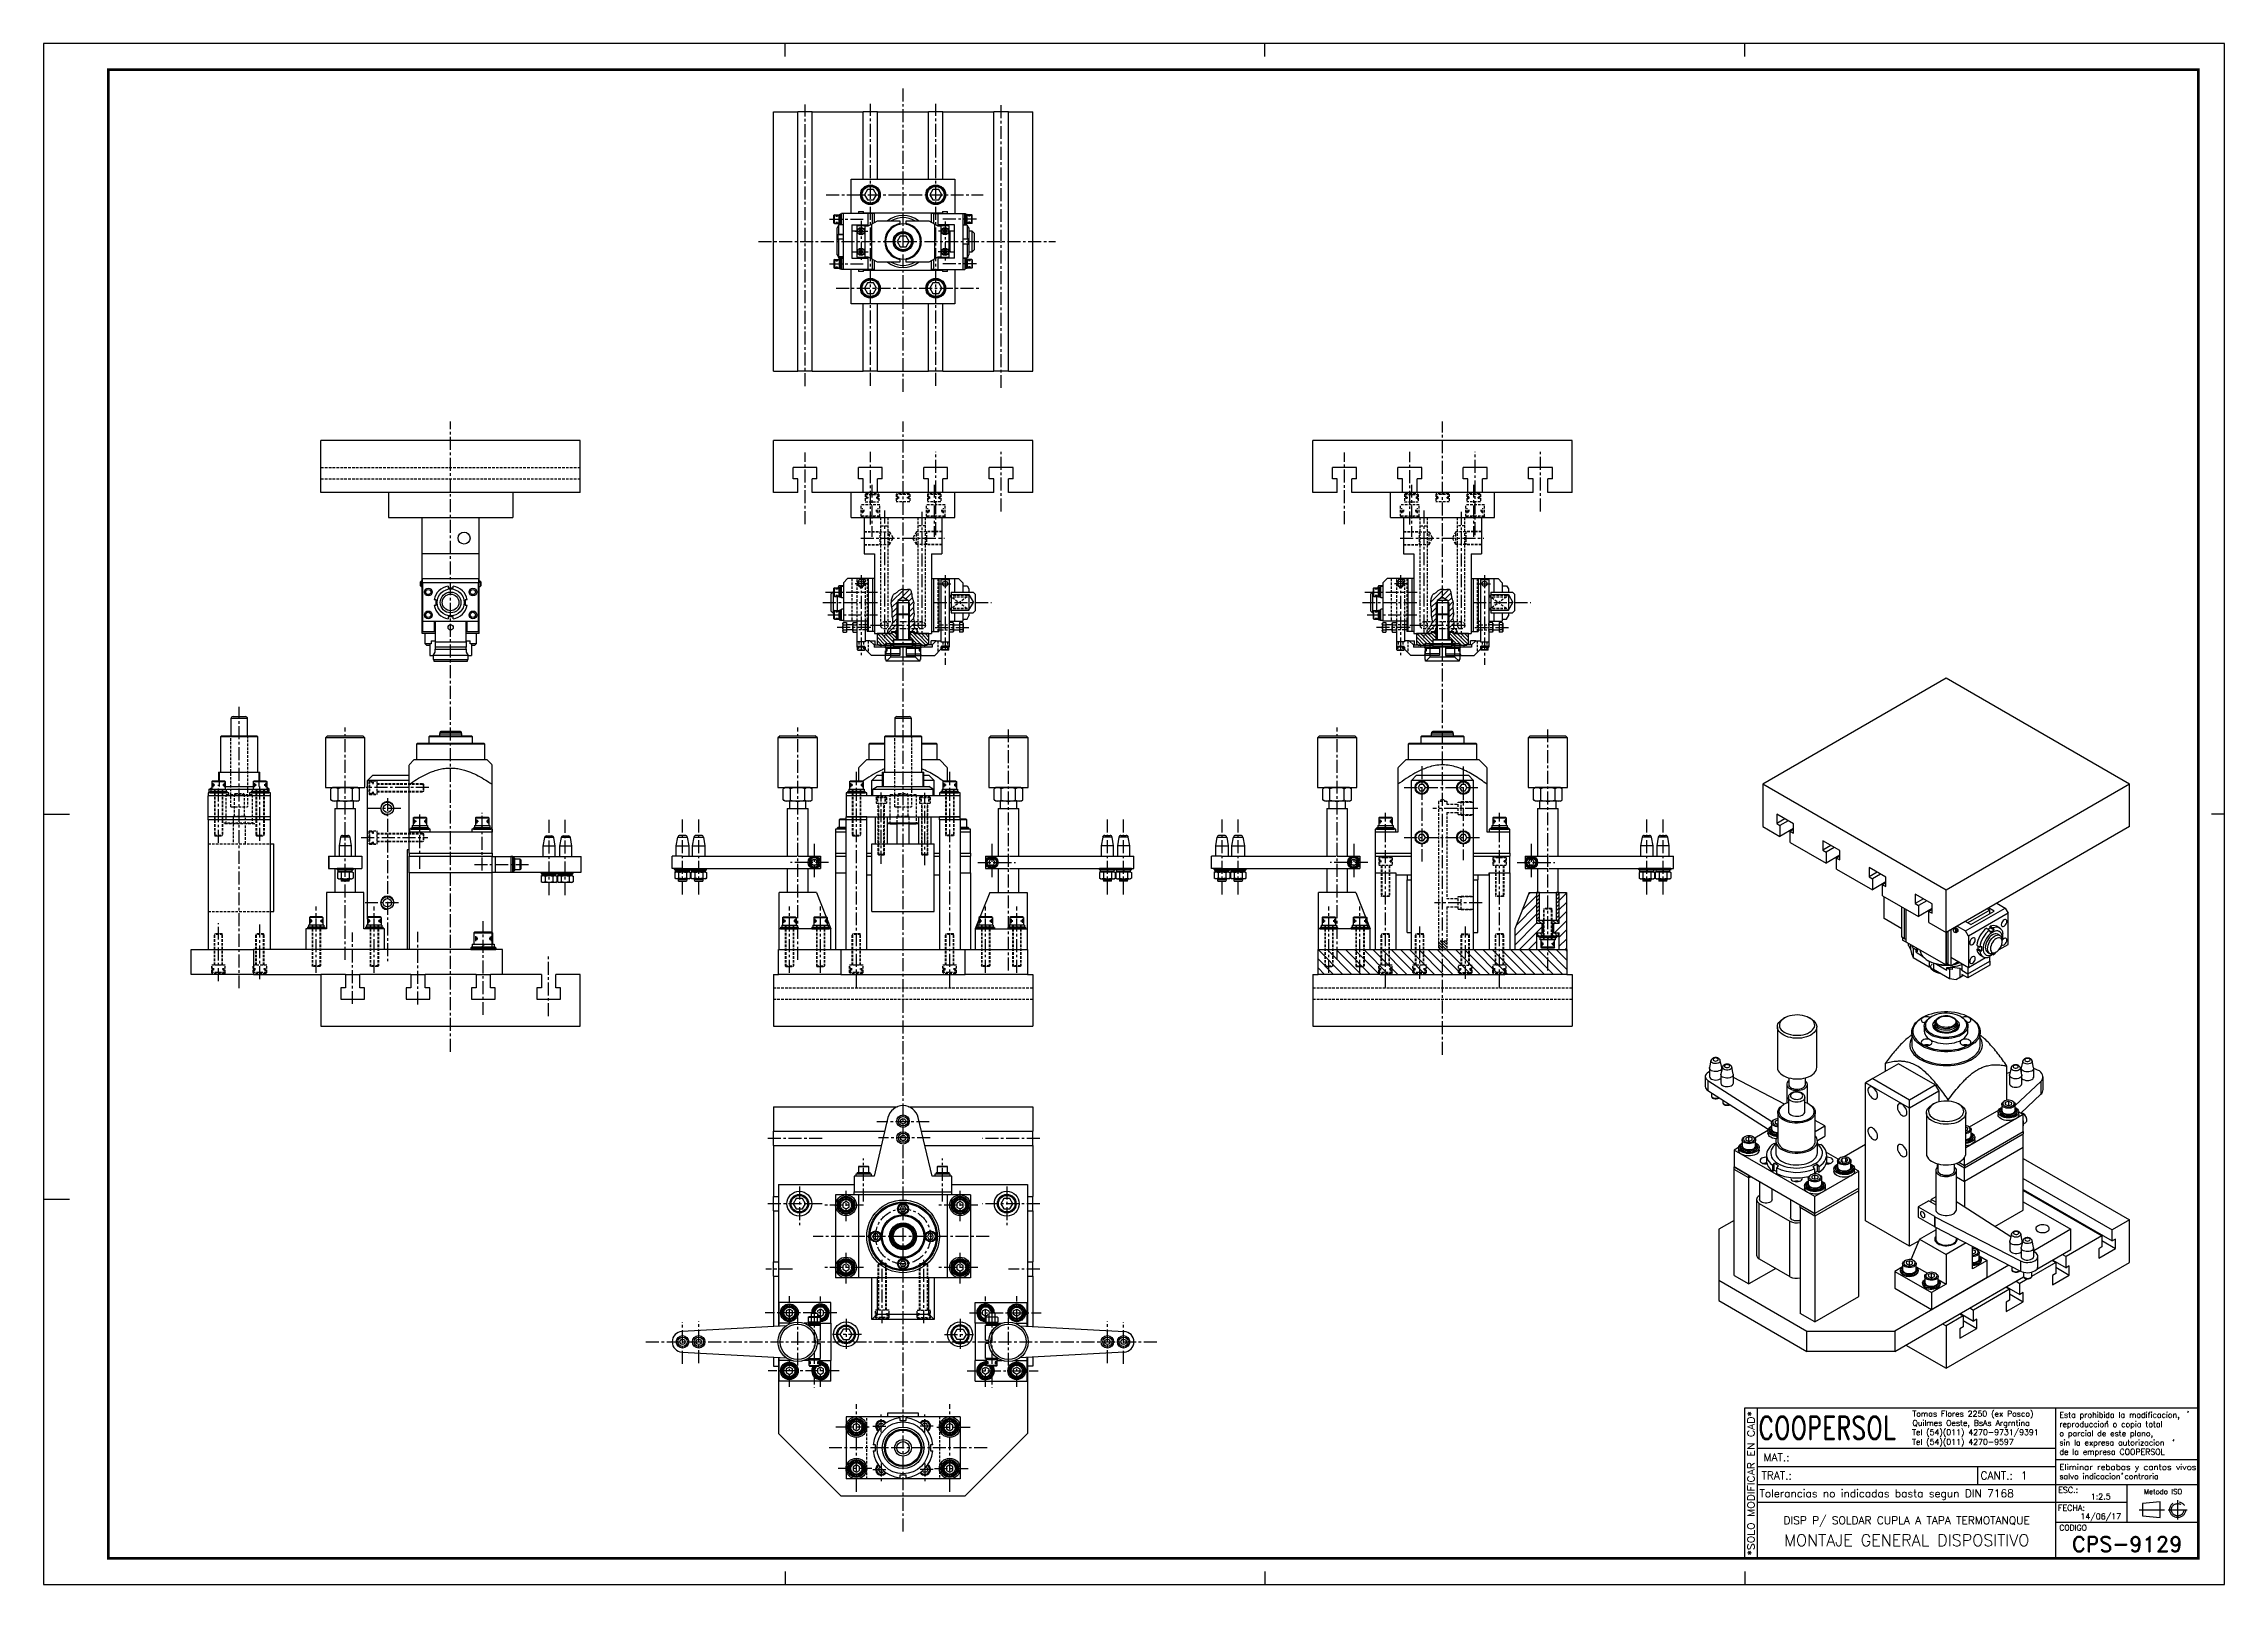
# Model space of a CAD drawing. Extents: x 0 to 2102, y 0 to 1485.
import ezdxf
from ezdxf.enums import TextEntityAlignment as Align

# ---------------------------------------------------------------- set-up
doc = ezdxf.new("R2010")
doc.units = 0
doc.header["$LTSCALE"] = 10
doc.header["$MEASUREMENT"] = 0
doc.linetypes.add('CENTER', pattern=[2, 1.25, -0.25, 0.25, -0.25])
doc.linetypes.add('HIDDEN', pattern=[0.375, 0.25, -0.125])
doc.layers.get('0').update_dxf_attribs({"linetype": 'CONTINUOUS'})
for name, color, linetype in [('1', 1, 'CENTER'), ('CL', 1, 'CENTER'), ('CUPLA A SOLDAR', 5, 'CONTINUOUS'), ('FI', 1, 'CONTINUOUS'), ('OC', 1, 'HIDDEN'), ('RY', 5, 'CONTINUOUS')]:
    doc.layers.add(name, color=color, linetype=linetype)
doc.styles.add('ROMAND', font='ROMAND')
doc.styles.add('ROMANS', font='ROMANS.SHX')
pattern_1 = [(135, (-8746.1457, -992.2815), (-1.76776695, -1.76776695), [])]

# ---------------------------------------------------------------- blocks, each defined once
blk = doc.blocks.new('12912S')
blk.add_lwpolyline([(-2.9, 5), (-5.8, 0), (-2.9, -5), (2.9, -5), (5.8, 0), (2.9, 5)], close=True)
blk.add_circle((0, 0), 9)
at = {"color": 1}
blk.add_circle((0, 0), 8, dxfattribs=at)
blk = doc.blocks.new('06912S')
blk.add_lwpolyline([(-1.5, 2.6), (-2.9, 0), (-1.5, -2.6), (1.5, -2.6), (2.9, 0), (1.5, 2.6)], close=True)
blk.add_circle((0, 0), 5)
at = {"color": 1}
blk.add_circle((0, 0), 4.5, dxfattribs=at)
blk = doc.blocks.new('08912L')
for p, q in [((-6.5, 7.2), (-5.7, 8)), ((-6.5, 7.2), (-6.5, 0)), ((-6.5, 0), (6.5, 0)), ((-5.7, 8), (5.7, 8)), ((5.7, 8), (6.5, 7.2)), ((6.5, 7.2), (6.5, 0))]:
    blk.add_line(p, q)
at = {"color": 1}
for p, q in [((-6.5, 7.2), (6.5, 7.2)), ((-5.6, 5.8), (-5.6, 2)), ((-4.8, 5.1), (-4.8, 2.9)), ((-4.1, 4.4), (-4.1, 3.4)), ((4.5, 4.8), (4.5, 3.1)), ((5.3, 5.5), (5.3, 2.5)), ((5.8, 6.1), (5.8, 1.8))]:
    blk.add_line(p, q, dxfattribs=at)
blk = doc.blocks.new('06125')
for p, q in [((-5.95, 1.6), (-6.25, 1.3)), ((-6.25, 1.3), (-6.25, 0)), ((-6.25, 0), (6.25, 0)), ((-5.95, 1.6), (5.95, 1.6)), ((5.95, 1.6), (6.25, 1.3)), ((6.25, 1.3), (6.25, 0))]:
    blk.add_line(p, q)
at = {"color": 1}
blk.add_line((-6.25, 1.3), (6.25, 1.3), dxfattribs=at)
blk = doc.blocks.new('06912L')
for p, q in [((-5, 5.5), (-4.5, 6)), ((-5, 5.5), (-5, 0)), ((-5, 0), (5, 0)), ((-4.5, 6), (4.5, 6)), ((5, 5.5), (4.5, 6)), ((5, 5.5), (5, 0))]:
    blk.add_line(p, q)
at = {"color": 1}
for p, q in [((-5, 5.5), (5, 5.5)), ((-3.9, 4.3), (-3.9, 1.3)), ((-3.5, 3.7), (-3.5, 1.8)), ((3.5, 3.7), (3.5, 1.8)), ((3.9, 4.3), (3.9, 1.3))]:
    blk.add_line(p, q, dxfattribs=at)
blk = doc.blocks.new('06127')
for p, q in [((-5.9, 1.6), (5.9, 1.6)), ((-5.9, 1.6), (-5.9, 0)), ((-5.9, 0), (5.9, 0)), ((0.5, 1.6), (-0.9, 0)), ((5.9, 1.6), (5.9, 0))]:
    blk.add_line(p, q)
blk = doc.blocks.new('06934L')
for p, q in [((-5, 5), (-5.8, 4.6)), ((-5.8, 4.6), (-5.8, 0.4)), ((-5, 0), (-5.8, 0.4)), ((-5, 5), (-2.9, 5)), ((-5, 0), (-2.9, 0)), ((-2.9, 5), (2.9, 5)), ((-2.9, 4.6), (-2.9, 0.4)), ((-2.9, 0), (2.9, 0)), ((2.9, 5), (5, 5)), ((2.9, 4.6), (2.9, 0.4)), ((2.9, 0), (5, 0)), ((5, 5), (5.8, 4.6)), ((5, 0), (5.8, 0.4)), ((5.8, 4.6), (5.8, 0.4))]:
    blk.add_line(p, q)
for centre, radius, start, end in [((-4.3, 2.4), 2.56, 55.6158, 124.3842), ((-4.3, 2.6), 2.56, 235.6158, 304.3842), ((0, -4.6), 9.55, 72.412, 107.588), ((0, 9.6), 9.55, 252.412, 287.588), ((4.3, 2.4), 2.56, 55.6158, 124.3842), ((4.3, 2.6), 2.56, 235.6158, 304.3842)]:
    blk.add_arc(centre, radius, start, end)
blk = doc.blocks.new('08934L')
for p, q in [((-6.5, 6.5), (-7.5, 5.9)), ((-7.5, 5.9), (-7.5, 0.6)), ((-6.5, 0), (-7.5, 0.6)), ((-6.5, 6.5), (-3.8, 6.5)), ((-6.5, 0), (-3.8, 0)), ((-3.8, 6.5), (3.8, 6.5)), ((-3.8, 5.9), (-3.8, 0.6)), ((-3.8, 0), (3.8, 0)), ((3.8, 6.5), (6.5, 6.5)), ((3.8, 5.9), (3.8, 0.6)), ((3.8, 0), (6.5, 0)), ((6.5, 6.5), (7.5, 5.9)), ((6.5, 0), (7.5, 0.6)), ((7.5, 5.9), (7.5, 0.6))]:
    blk.add_line(p, q)
for centre, radius, start, end in [((-5.6, 3.2), 3.32, 55.6158, 124.3842), ((-5.6, 3.3), 3.32, 235.6158, 304.3842), ((0, -5.9), 12.4, 72.412, 107.588), ((0, 12.4), 12.4, 252.412, 287.588), ((5.6, 3.2), 3.32, 55.6158, 124.3842), ((5.6, 3.3), 3.32, 235.6158, 304.3842)]:
    blk.add_arc(centre, radius, start, end)
blk = doc.blocks.new('08125')
for p, q in [((-8.5, 1.1), (-8, 1.6)), ((-8.5, 1.1), (-8.5, 0)), ((-8.5, 0), (8.5, 0)), ((-8, 1.6), (8, 1.6)), ((8, 1.6), (8.5, 1.1)), ((8.5, 1.1), (8.5, 0))]:
    blk.add_line(p, q)
at = {"color": 1}
blk.add_line((-8.5, 1.1), (8.5, 1.1), dxfattribs=at)
blk = doc.blocks.new('08127')
for p, q in [((-7.4, 2), (7.4, 2)), ((-7.4, 2), (-7.4, 0)), ((-7.4, 0), (7.4, 0)), ((0.8, 2), (-0.9, 0)), ((7.4, 2), (7.4, 0))]:
    blk.add_line(p, q)
blk = doc.blocks.new('16934L')
for p, q in [((-12, 13), (-13.9, 11.9)), ((-13.9, 11.9), (-13.9, 1.1)), ((-12, 0), (-13.9, 1.1)), ((-12, 13), (-6.9, 13)), ((-12, 0), (-6.9, 0)), ((-6.9, 13), (6.9, 13)), ((-6.9, 11.9), (-6.9, 1.1)), ((-6.9, 0), (6.9, 0)), ((6.9, 13), (12, 13)), ((6.9, 11.9), (6.9, 1.1)), ((6.9, 0), (12, 0)), ((12, 13), (13.9, 11.9)), ((12, 0), (13.9, 1.1)), ((13.9, 11.9), (13.9, 1.1))]:
    blk.add_line(p, q)
for centre, radius, start, end in [((-10.4, 6.9), 6.13, 55.6158, 124.3842), ((-10.4, 6.1), 6.13, 235.6158, 304.3842), ((0, -9.9), 22.9, 72.412, 107.588), ((0, 22.9), 22.9, 252.412, 287.588), ((10.4, 6.9), 6.13, 55.6158, 124.3842), ((10.4, 6.1), 6.13, 235.6158, 304.3842)]:
    blk.add_arc(centre, radius, start, end)
blk = doc.blocks.new('04912L')
for p, q in [((-3.5, 3.7), (-3.2, 4)), ((-3.5, 3.7), (-3.5, 0)), ((-3.5, 0), (3.5, 0)), ((-3.2, 4), (3.2, 4)), ((3.5, 3.7), (3.2, 4)), ((3.5, 3.7), (3.5, 0))]:
    blk.add_line(p, q)
at = {"color": 1}
for p, q in [((-3.5, 3.7), (3.5, 3.7)), ((-2.7, 2.8), (-2.7, 0.9)), ((-2.2, 2.4), (-2.2, 1.2)), ((2.2, 2.4), (2.2, 1.2)), ((2.7, 2.8), (2.7, 0.9))]:
    blk.add_line(p, q, dxfattribs=at)
blk = doc.blocks.new('05934L')
for p, q in [((-4, 4), (-4.6, 3.6)), ((-4.6, 3.6), (-4.6, 0.4)), ((-4, 0), (-4.6, 0.4)), ((-4, 4), (-2.3, 4)), ((-4, 0), (-2.3, 0)), ((-2.3, 4), (2.3, 4)), ((-2.3, 3.6), (-2.3, 0.4)), ((-2.3, 0), (2.3, 0)), ((2.3, 4), (4, 4)), ((2.3, 3.6), (2.3, 0.4)), ((2.3, 0), (4, 0)), ((4, 4), (4.6, 3.6)), ((4, 0), (4.6, 0.4)), ((4.6, 3.6), (4.6, 0.4))]:
    blk.add_line(p, q)
for centre, radius, start, end in [((-3.5, 2), 2.04, 55.6158, 124.3842), ((-3.5, 2), 2.04, 235.6158, 304.3842), ((0, -3.6), 7.64, 72.412, 107.588), ((0, 7.6), 7.64, 252.412, 287.588), ((3.5, 2), 2.04, 55.6158, 124.3842), ((3.5, 2), 2.04, 235.6158, 304.3842)]:
    blk.add_arc(centre, radius, start, end)
blk = doc.blocks.new('05933L')
for p, q in [((-4, 3.5), (-4.6, 3.1)), ((-4.6, 3.1), (-4.6, 0)), ((-4.6, 0), (4.6, 0)), ((-4, 3.5), (-2.3, 3.5)), ((-2.3, 3.5), (2.3, 3.5)), ((-2.3, 3.1), (-2.3, 0)), ((2.3, 3.5), (4, 3.5)), ((2.3, 3.1), (2.3, 0)), ((4, 3.5), (4.6, 3.1)), ((4.6, 3.1), (4.6, 0))]:
    blk.add_line(p, q)
for centre, radius, start, end in [((-3.5, 1.5), 2.04, 55.6158, 124.3842), ((0, -4.1), 7.64, 72.412, 107.588), ((3.5, 1.5), 2.04, 55.6158, 124.3842)]:
    blk.add_arc(centre, radius, start, end)
blk = doc.blocks.new('05125')
for p, q in [((-4.7, 1), (-5, 0.7)), ((-5, 0.7), (-5, 0)), ((-5, 0), (5, 0)), ((-4.7, 1), (4.7, 1)), ((4.7, 1), (5, 0.7)), ((5, 0.7), (5, 0))]:
    blk.add_line(p, q)
at = {"color": 1}
blk.add_line((-5, 0.7), (5, 0.7), dxfattribs=at)
blk = doc.blocks.new('05127')
for p, q in [((-4.6, 1.2), (4.6, 1.2)), ((-4.6, 1.2), (-4.6, 0)), ((-4.6, 0), (4.6, 0)), ((0.5, 1.2), (-0.5, 0)), ((4.6, 1.2), (4.6, 0))]:
    blk.add_line(p, q)
blk = doc.blocks.new('05912L')
for p, q in [((-4.2, 4.5), (-3.8, 5)), ((-4.2, 4.5), (-4.2, 0)), ((-4.2, 0), (4.2, 0)), ((-3.8, 5), (3.8, 5)), ((4.2, 4.5), (3.8, 5)), ((4.2, 4.5), (4.2, 0))]:
    blk.add_line(p, q)
at = {"color": 1}
for p, q in [((-4.2, 4.5), (4.2, 4.5)), ((-3.6, 3.5), (-3.6, 0.8)), ((-3, 3.1), (-3, 1.4)), ((3, 3.1), (3, 1.4)), ((3.6, 3.5), (3.6, 0.8))]:
    blk.add_line(p, q, dxfattribs=at)
blk = doc.blocks.new('12912L')
for p, q in [((-9, 11), (-8, 12)), ((-9, 11), (-9, 0)), ((-9, 0), (9, 0)), ((-8, 12), (8, 12)), ((9, 11), (8, 12)), ((9, 11), (9, 0))]:
    blk.add_line(p, q)
at = {"color": 1}
for p, q in [((-9, 11), (9, 11)), ((-7.5, 8), (-7.5, 3)), ((-6.5, 7.2), (-6.5, 3.9)), ((-5.8, 6.2), (-5.8, 4.6)), ((5.9, 6.2), (5.9, 4.6)), ((6.6, 7.2), (6.6, 3.9)), ((7.6, 8), (7.6, 3))]:
    blk.add_line(p, q, dxfattribs=at)
blk = doc.blocks.new('04912s')
blk.add_lwpolyline([(-0.9, 1.5), (-1.7, 0), (-0.9, -1.5), (0.9, -1.5), (1.7, 0), (0.9, 1.5)], close=True)
blk.add_circle((0, 0), 3.5)
at = {"color": 1}
blk.add_circle((0, 0), 3.2, dxfattribs=at)
blk = doc.blocks.new('08912s')
blk.add_lwpolyline([(-1.8, 3), (-3.5, 0), (-1.8, -3), (1.8, -3), (3.5, 0), (1.8, 3)], close=True)
blk.add_circle((0, 0), 6.5)
at = {"color": 1}
blk.add_circle((0, 0), 5.7, dxfattribs=at)
blk = doc.blocks.new('A1G')
for p, q in [((286, 589), (286, 594)), ((471, 589), (471, 594)), ((656, 589), (656, 594)), ((286, 5), (286, 0)), ((471, 5), (471, 0)), ((656, 5), (656, 0))]:
    blk.add_line(p, q)
blk.add_lwpolyline([(0, 0), (841, 0), (841, 594), (0, 594)], close=True)
at = {"const_width": 1}
blk.add_lwpolyline([(25, 10), (831, 10), (831, 584), (25, 584)], close=True, dxfattribs=at)
for points in [[(0, 297), (10, 297)], [(841, 297), (836, 297)], [(0, 148.5), (10, 148.5)]]:
    blk.add_lwpolyline(points)
blk = doc.blocks.new('COOPERSOLROT-02')
for p, q in [((0, 58), (175, 58)), ((0, 0), (0, 58)), ((5, 0), (5, 58)), ((120, 0), (120, 58)), ((175, 0), (175, 58)), ((5, 42.5), (120, 42.5)), ((5, 35.5), (120, 35.5)), ((89.89, 28.5), (89.89, 35.5)), ((120, 38.19), (175, 38.19)), ((5, 28.5), (175, 28.5)), ((147.5, 14), (147.5, 28.5)), ((147.5, 21.5), (5, 21.5)), ((120, 14), (175, 14)), ((0, 0), (175, 0))]:
    blk.add_line(p, q)
at = {"color": 1, "linetype": 'CENTER'}
blk.add_line((166.98, 22.51), (166.98, 15.06), dxfattribs=at)
for points in [[(152.09, 18.79), (161.93, 18.79)], [(163.26, 18.79), (170.71, 18.79)]]:
    blk.add_lwpolyline(points, dxfattribs=at)
at = {"layer": '1'}
for points in [[(139.66, 52.43), (140.02, 53.02)], [(170.85, 56.26), (171.21, 56.85)], [(165.28, 45.22), (165.64, 45.81)], [(145.46, 32.42), (145.82, 33.01)]]:
    blk.add_lwpolyline(points, dxfattribs=at)
blk.add_lwpolyline([(160.25, 18.79), (160.25, 21.83), (153.47, 21.16), (153.47, 16.41), (160.25, 15.74)], close=True, dxfattribs=at)
for radius in [3.05, 2.37]:
    blk.add_circle((166.98, 18.79), radius, dxfattribs=at)
at = {"style": 'ROMANS', "width": 0.996387}
blk.add_text('*SOLO MODIFICAR EN CAD*', height=2.7, rotation=90, dxfattribs=at).set_placement((3.77, 1.09), (3.77, 56.81), align=Align.FIT)
at = {"style": 'ROMAND', "width": 0.75}
blk.add_text('COOPERSOL', height=9, dxfattribs=at).set_placement((5.26, 45.85))
at = {"style": 'ROMANS'}
for s, p in [('MAT.:', (7.32, 37.47)), ('Tolerancias no indicadas basta segun DIN 7168', (5.7, 23.56)), ('TRAT.:', (6.5, 30.47)), ('CANT.:', (90.89, 30.47))]:
    blk.add_text(s, height=3, dxfattribs=at).set_placement(p)
for tag, height, style, p in [('CONJUNTO', 2.3, 'ROMANS', (62.5, 17.5)), ('SUBCONJUNTO', 3, 'ROMANS', (62.5, 11.5)), ('COD-PLA', 6, 'ROMAND', (147.5, 5.5)), ('DENOMINACION', 4.5, 'ROMANS', (62.5, 4.75))]:
    blk.add_attdef(tag, text='', height=height, dxfattribs=dict(style=style)).set_placement(p, align=Align.MIDDLE)
at = {"layer": '1', "style": 'ROMANS'}
for s, height, p in [('Tomas Flores 2250 (ex Pasco)', 2.2, (64.69, 54.68)), ('Quilmes Oeste, BsAs Argrntina', 2.2, (64.69, 51.12)), ('Esta prohibida la modificacion,', 2.2, (121.36, 54.23)), ('reproduccion o copia total', 2.2, (121.36, 50.67)), ('Tel (54)(011) 4270-9731/9391', 2.2, (64.55, 47.56)), ('Tel (54)(011) 4270-9597', 2.2, (64.55, 43.83)), ('o parcial de este plano,', 2.2, (121.36, 47.11)), ('sin la expresa autorizacion ', 2.2, (121.36, 43.55)), ('de la empresa COOPERSOL', 2.2, (121.36, 39.99)), ('ESC.:', 2.25, (120.89, 25.29)), ('salvo indicacion contraria', 2.2, (121.36, 30.54)), ('FECHA:', 2.25, (120.81, 18.36)), ('CODIGO', 2.16, (121.33, 10.78))]:
    blk.add_text(s, height=height, dxfattribs=at).set_placement(p)
at = {"layer": '1', "style": 'ROMANS', "width": 0.96139}
blk.add_text('Eliminar rebabas y cantos vivos', height=2.2, dxfattribs=at).set_placement((121.34, 34.1), (174.21, 34.1), align=Align.FIT)
at = {"layer": '1', "style": 'ROMANS'}
blk.add_text('Metodo ISO', height=1.948, dxfattribs=at).set_placement((161.34, 25.77), align=Align.MIDDLE)
for tag, p in [('MAT', (22.51, 37.47)), ('TRAT', (22.51, 30.47)), ('CANT', (106.49, 30.47))]:
    blk.add_attdef(tag, p, '', height=3, dxfattribs=at)
for tag, p in [('FECHA', (137.33, 15.06)), ('ESC', (137.33, 22.73))]:
    blk.add_attdef(tag, text='', height=2.25, dxfattribs=at).set_placement(p, align=Align.CENTER)
blk = doc.blocks.new('12125')
for p, q in [((-12, 1.7), (-11.2, 2.5)), ((-12, 1.7), (-12, 0)), ((-12, 0), (12, 0)), ((-11.2, 2.5), (11.2, 2.5)), ((11.2, 2.5), (12, 1.7)), ((12, 1.7), (12, 0))]:
    blk.add_line(p, q)
at = {"color": 1}
blk.add_line((-12, 1.7), (12, 1.7), dxfattribs=at)
blk = doc.blocks.new('12127')
for p, q in [((-10.6, 2.5), (10.6, 2.5)), ((-10.6, 2.5), (-10.6, 0)), ((-10.6, 0), (10.6, 0)), ((1.6, 2.5), (-1.5, 0)), ((10.6, 2.5), (10.6, 0))]:
    blk.add_line(p, q)

msp = doc.modelspace()

# ---------------------------------------------------------------- hatches: boundary and pattern name
at = {"layer": 'OC'}
h = msp.add_hatch(dxfattribs=at)
h.set_pattern_fill('ANSI31', color=256, scale=5, style=0)
h.set_pattern_definition([(45, (-3089.13, -1203.982), (-11.22532, 11.22532), [])])
h.paths.add_polyline_path([(1446, 639.9), (1439.3, 639.9), (1439.3, 636.9), (1446, 636.9)], flags=0)
at = {"layer": 'RY'}
h = msp.add_hatch(dxfattribs=at)
h.set_pattern_fill('ANSI31', color=256, scale=30, style=0)
h.set_pattern_definition([(45, (-9050.0852, -992.2815), (-2.6516504, 2.6516504), [])])
h.paths.add_polyline_path([(839, 938.4), (838.8, 939.3), (838.8, 940.3), (838.7, 941.2), (838.6, 942), (838.6, 942.7), (838.7, 943.4), (838.7, 944), (838.8, 944.5), (838.9, 945), (838.9, 945.4), (838.9, 945.9), (838.9, 946.4), (838.8, 946.8), (838.6, 947.3), (838.4, 947.9), (838.2, 948.5), (838, 949.1), (837.8, 949.9), (837.6, 950.6), (837.4, 951.5), (837.2, 952.5), (837, 953.5), (836.9, 954.5), (836.7, 955.5), (836.5, 956.4), (836.3, 957.3), (836.1, 958), (835.8, 958.6), (835.5, 958.9), (835.1, 959.2), (834.7, 959.2), (834.2, 959.2), (833.7, 959.2), (833.1, 959.1), (832.5, 959), (831.9, 958.9), (831.2, 958.9), (830.5, 959), (829.8, 959), (829.1, 959.1), (828.6, 959.2), (828.6, 951.4), (833.9, 948.3), (833.9, 946.4), (834.6, 946.4), (834.6, 934.4), (834.6, 927.9), (839.4, 927.9), (839.4, 928), (839.2, 928.6), (839.1, 929.2), (838.9, 929.8), (838.8, 930.4), (838.7, 930.9), (838.6, 931.3), (838.7, 931.8), (838.8, 932.2), (838.9, 932.6), (839, 933.1), (839.1, 933.6), (839.2, 934.2), (839.2, 934.8), (839.2, 935.6), (839.1, 936.5), (839.1, 937.4)])
h.paths.add_polyline_path([(823.4, 948.3), (828.6, 951.4), (828.6, 959.2), (828.4, 959.2), (827.7, 959.2), (827, 959.1), (826.3, 958.9), (825.7, 958.7), (825.1, 958.3), (824.5, 957.8), (823.9, 957.4), (823.4, 956.9), (822.9, 956.4), (822.4, 956), (822, 955.6), (821.5, 955.3), (821.1, 955.1), (820.7, 955), (820.4, 954.8), (820, 954.6), (819.7, 954.3), (819.3, 953.9), (819, 953.4), (818.7, 952.7), (818.4, 951.9), (818.1, 951), (817.8, 950), (817.6, 949), (817.4, 947.9), (817.3, 946.9), (817.2, 945.9), (817.2, 945), (817.3, 944.2), (817.4, 943.4), (817.5, 942.6), (817.7, 941.9), (817.8, 941.2), (818, 940.4), (818, 939.7), (818.1, 938.9), (818.1, 938.1), (818.1, 937.2), (818.1, 936.4), (818.1, 935.6), (818.1, 934.8), (818.1, 934), (818.1, 933.3), (818.2, 932.6), (818.3, 931.9), (818.4, 931.4), (818.6, 930.8), (818.7, 930.2), (818.8, 929.6), (818.8, 929), (818.8, 928.4), (818.7, 927.9), (822.6, 927.9), (822.6, 934.4), (822.6, 946.4), (823.4, 946.4)])
h.paths.add_polyline_path([(823.4, 946.4), (822.6, 946.4), (822.6, 934.4), (823.4, 935.1)], flags=17)
h.paths.add_polyline_path([(834.6, 946.4), (833.9, 946.4), (833.9, 935.1), (834.6, 934.4)], flags=17)
h.paths.add_polyline_path([(839.6, 926.7), (839.6, 927.3), (839.4, 927.9), (834.6, 927.9), (834.6, 924.4), (839.3, 924.4), (839.3, 924.6), (839.5, 925.1), (839.6, 925.6), (839.7, 926.2)])
h.paths.add_polyline_path([(839.2, 923.2), (839.1, 923.7), (839.2, 924.2), (839.3, 924.4), (834.6, 924.4), (834.6, 920.9), (840.8, 920.9), (840.2, 921.5), (839.7, 922.1), (839.3, 922.7)])
h.paths.add_polyline_path([(841.5, 920.2), (840.8, 920.9), (840.8, 920.9), (834.6, 920.9), (834.6, 918.4), (839.6, 918.4), (839.6, 916.4), (842, 916.4), (842.6, 917.1), (842.7, 917.9), (842.5, 918.7), (842.1, 919.4)])
h.paths.add_polyline_path([(822.6, 927.9), (818.7, 927.9), (818.7, 927.7), (818.5, 927), (818.3, 926.3), (818, 925.5), (817.7, 924.8), (817.4, 924.4), (822.6, 924.4)])
h.paths.add_polyline_path([(822.6, 924.4), (817.4, 924.4), (817.2, 924.1), (816.8, 923.3), (816.2, 922.6), (815.7, 921.9), (815.1, 921.3), (814.8, 920.9), (822.6, 920.9)])
h.paths.add_polyline_path([(822.6, 920.9), (814.8, 920.9), (814.6, 920.6), (814.2, 919.9), (813.9, 919.1), (813.8, 918.3), (813.9, 917.4), (814.4, 916.4), (817.6, 916.4), (817.6, 918.4), (822.6, 918.4)])
h = msp.add_hatch(dxfattribs=at)
h.set_pattern_fill('ANSI31', color=256, scale=30, style=0)
h.set_pattern_definition([(45, (-8530.021, -992.2815), (-2.6516504, 2.6516504), [])])
h.paths.add_polyline_path([(1359, 938.4), (1358.9, 939.3), (1358.8, 940.3), (1358.7, 941.2), (1358.7, 942), (1358.7, 942.7), (1358.7, 943.4), (1358.8, 944), (1358.9, 944.5), (1358.9, 945), (1359, 945.4), (1359, 945.9), (1358.9, 946.4), (1358.8, 946.8), (1358.7, 947.3), (1358.5, 947.9), (1358.3, 948.5), (1358.1, 949.1), (1357.9, 949.9), (1357.6, 950.6), (1357.4, 951.5), (1357.3, 952.5), (1357.1, 953.5), (1356.9, 954.5), (1356.8, 955.5), (1356.6, 956.4), (1356.4, 957.3), (1356.2, 958), (1355.9, 958.6), (1355.6, 958.9), (1355.2, 959.2), (1354.7, 959.2), (1354.3, 959.2), (1353.7, 959.2), (1353.2, 959.1), (1352.6, 959), (1351.9, 958.9), (1351.3, 958.9), (1350.6, 959), (1349.9, 959), (1349.2, 959.1), (1348.7, 959.2), (1348.7, 951.4), (1353.9, 948.3), (1353.9, 946.4), (1354.7, 946.4), (1354.7, 934.4), (1354.7, 927.9), (1359.5, 927.9), (1359.5, 928), (1359.3, 928.6), (1359.1, 929.2), (1359, 929.8), (1358.8, 930.4), (1358.7, 930.9), (1358.7, 931.3), (1358.7, 931.8), (1358.8, 932.2), (1358.9, 932.6), (1359, 933.1), (1359.1, 933.6), (1359.2, 934.2), (1359.3, 934.8), (1359.3, 935.6), (1359.2, 936.5), (1359.1, 937.4)])
h.paths.add_polyline_path([(1343.4, 948.3), (1348.7, 951.4), (1348.7, 959.2), (1348.5, 959.2), (1347.7, 959.2), (1347.1, 959.1), (1346.4, 958.9), (1345.7, 958.7), (1345.1, 958.3), (1344.5, 957.8), (1344, 957.4), (1343.5, 956.9), (1343, 956.4), (1342.5, 956), (1342, 955.6), (1341.6, 955.3), (1341.2, 955.1), (1340.8, 955), (1340.4, 954.8), (1340.1, 954.6), (1339.7, 954.3), (1339.4, 953.9), (1339.1, 953.4), (1338.8, 952.7), (1338.4, 951.9), (1338.1, 951), (1337.9, 950), (1337.7, 949), (1337.5, 947.9), (1337.4, 946.9), (1337.3, 945.9), (1337.3, 945), (1337.4, 944.2), (1337.5, 943.4), (1337.6, 942.6), (1337.7, 941.9), (1337.9, 941.2), (1338, 940.4), (1338.1, 939.7), (1338.2, 938.9), (1338.2, 938.1), (1338.2, 937.2), (1338.1, 936.4), (1338.1, 935.6), (1338.1, 934.8), (1338.1, 934), (1338.2, 933.3), (1338.3, 932.6), (1338.4, 931.9), (1338.5, 931.4), (1338.6, 930.8), (1338.7, 930.2), (1338.8, 929.6), (1338.9, 929), (1338.9, 928.4), (1338.8, 927.9), (1342.7, 927.9), (1342.7, 934.4), (1342.7, 946.4), (1343.4, 946.4)])
h.paths.add_polyline_path([(1343.4, 946.4), (1342.7, 946.4), (1342.7, 934.4), (1343.4, 935.1)], flags=17)
h.paths.add_polyline_path([(1354.7, 946.4), (1353.9, 946.4), (1353.9, 935.1), (1354.7, 934.4)], flags=17)
h.paths.add_polyline_path([(1359.7, 926.7), (1359.6, 927.3), (1359.5, 927.9), (1354.7, 927.9), (1354.7, 924.4), (1359.3, 924.4), (1359.4, 924.6), (1359.5, 925.1), (1359.7, 925.6), (1359.7, 926.2)])
h.paths.add_polyline_path([(1359.2, 923.2), (1359.2, 923.7), (1359.3, 924.2), (1359.3, 924.4), (1354.7, 924.4), (1354.7, 920.9), (1360.9, 920.9), (1360.3, 921.5), (1359.7, 922.1), (1359.4, 922.7)])
h.paths.add_polyline_path([(1361.6, 920.2), (1360.9, 920.9), (1360.9, 920.9), (1354.7, 920.9), (1354.7, 918.4), (1359.7, 918.4), (1359.7, 916.4), (1362, 916.4), (1362.6, 917.1), (1362.8, 917.9), (1362.6, 918.7), (1362.2, 919.4)])
h.paths.add_polyline_path([(1342.7, 927.9), (1338.8, 927.9), (1338.8, 927.7), (1338.6, 927), (1338.4, 926.3), (1338.1, 925.5), (1337.7, 924.8), (1337.5, 924.4), (1342.7, 924.4)])
h.paths.add_polyline_path([(1342.7, 924.4), (1337.5, 924.4), (1337.3, 924.1), (1336.8, 923.3), (1336.3, 922.6), (1335.7, 921.9), (1335.2, 921.3), (1334.8, 920.9), (1342.7, 920.9)])
h.paths.add_polyline_path([(1342.7, 920.9), (1334.8, 920.9), (1334.7, 920.6), (1334.2, 919.9), (1334, 919.1), (1333.9, 918.3), (1334, 917.4), (1334.4, 916.4), (1337.7, 916.4), (1337.7, 918.4), (1342.7, 918.4)])
h = msp.add_hatch(dxfattribs=at)
h.set_pattern_fill('ANSI31', color=256, scale=20, angle=90, style=0)
h.set_pattern_definition([(135, (11525.4375, 11362.108), (-1.76776695, -1.76776695), [])])
h.paths.add_polyline_path([(845.5, 906.9), (845.5, 904.9), (851.6, 904.9), (853.6, 906.9), (853.6, 916.4), (839.6, 916.4), (839.6, 917.9), (835.1, 917.9), (835.1, 910.4), (838.1, 910.4), (838.1, 906.9)])
h.paths.add_polyline_path([(803.6, 916.4), (803.6, 906.9), (805.6, 904.9), (811.8, 904.9), (811.8, 906.9), (819.1, 906.9), (819.1, 910.4), (822.1, 910.4), (822.1, 917.9), (817.6, 917.9), (817.6, 916.4)])
h = msp.add_hatch(dxfattribs=at)
h.set_pattern_fill('ANSI31', color=256, scale=20, angle=90, style=0)
h.set_pattern_definition([(135, (12045.5016, 11362.108), (-1.76776695, -1.76776695), [])])
h.paths.add_polyline_path([(1365.5, 906.9), (1365.5, 904.9), (1371.7, 904.9), (1373.7, 906.9), (1373.7, 916.4), (1359.7, 916.4), (1359.7, 917.9), (1355.2, 917.9), (1355.2, 910.4), (1358.2, 910.4), (1358.2, 906.9)])
h.paths.add_polyline_path([(1323.7, 916.4), (1323.7, 906.9), (1325.7, 904.9), (1331.8, 904.9), (1331.8, 906.9), (1339.2, 906.9), (1339.2, 910.4), (1342.2, 910.4), (1342.2, 917.9), (1337.7, 917.9), (1337.7, 916.4)])
h = msp.add_hatch(dxfattribs=at)
h.set_pattern_fill('ANSI31', color=256, scale=50, style=0)
h.set_pattern_definition([(45, (-8746.146, -992.2815), (-4.4194174, 4.4194174), [])])
h.paths.add_polyline_path([(1444.8, 636.9), (1439.3, 636.9), (1439.3, 666.9), (1432.3, 666.9), (1418.3, 631.9), (1418.3, 611.9), (1439.3, 611.9), (1439.3, 627.9), (1444.8, 627.9)])
h.paths.add_polyline_path([(1468.3, 666.9), (1461.3, 666.9), (1461.3, 639.9), (1461.3, 636.9), (1455.8, 636.9), (1455.8, 627.9), (1461.3, 627.9), (1461.3, 611.9), (1468.3, 611.9), (1468.3, 631.9)])
h = msp.add_hatch(dxfattribs=at)
h.set_pattern_fill('ANSI31', color=256, scale=20, style=0)
h.set_pattern_definition([(45, (-8746.1457, -992.2815), (-1.76776695, 1.76776695), [])])
h.paths.add_polyline_path([(1461.3, 666.9), (1458.3, 666.9), (1458.3, 639.9), (1461.3, 639.9)])
h.paths.add_polyline_path([(1442.3, 666.9), (1439.3, 666.9), (1439.3, 639.9), (1442.3, 639.9)])
h = msp.add_hatch(dxfattribs=at)
h.set_pattern_fill('ANSI31', color=256, scale=20, angle=90, style=0)
h.set_pattern_definition(pattern_1)
h.paths.add_polyline_path([(1446, 639.9), (1439.3, 639.9), (1439.3, 636.9), (1446, 636.9)])
h.paths.add_polyline_path([(1461.3, 639.9), (1454.5, 639.9), (1454.5, 636.9), (1461.3, 636.9)])
h = msp.add_hatch(dxfattribs=at)
h.set_pattern_fill('ANSI31', color=256, scale=15, style=0)
h.set_pattern_definition([(45, (-8746.1457, -992.2815), (-1.3258252, 1.3258252), [])])
h.paths.add_polyline_path([(1446, 636.9), (1444.8, 636.9), (1444.8, 627.9), (1446, 627.9)])
h.paths.add_polyline_path([(1455.8, 636.9), (1454.5, 636.9), (1454.5, 627.9), (1455.8, 627.9)])
h = msp.add_hatch(dxfattribs=at)
h.set_pattern_fill('ANSI31', color=256, scale=50, angle=90, style=0)
h.set_pattern_definition([(135, (-8746.146, -992.2815), (-4.4194174, -4.4194174), [])])
h.paths.add_polyline_path([(1228.7, 611.9), (1228.7, 587.9), (1288.7, 587.9), (1408.7, 587.9), (1468.7, 587.9), (1468.7, 611.9)])
h = msp.add_hatch(dxfattribs=at)
h.set_pattern_fill('ANSI31', color=256, scale=15, angle=90, style=0)
h.set_pattern_definition([(135, (13521.6156, 11222.7673), (-1.32582521, -1.32582521), [])])
h.paths.add_polyline_path([(1344.7, 611.9), (1348.7, 611.9), (1348.7, 619.9), (1344.7, 619.9)])
h.paths.add_polyline_path([(1352.7, 619.9), (1348.7, 619.9), (1348.7, 611.9), (1352.7, 611.9)])
h = msp.add_hatch(dxfattribs=at)
h.set_pattern_fill('ANSI31', color=256, scale=20, angle=90, style=0)
h.set_pattern_definition(pattern_1)
h.paths.add_polyline_path([(1446, 627.9), (1440.3, 627.9), (1440.3, 624.9), (1446, 624.9)])
h.paths.add_polyline_path([(1460.3, 627.9), (1454.5, 627.9), (1454.5, 624.9), (1458.8, 624.9), (1460.3, 624.9)])

# ---------------------------------------------------------------- linework, layer by layer
for p, q in [((703.6, 1169.3), (703.6, 1419.3)), ((703.6, 1419.3), (727.1, 1419.3)), ((727.1, 1169.3), (727.1, 1419.3)), ((741.1, 1419.3), (727.1, 1419.3)), ((741.1, 1419.3), (790.1, 1419.3)), ((741.1, 1169.3), (741.1, 1419.3)), ((790.1, 1354.3), (790.1, 1419.3)), ((804.1, 1419.3), (790.1, 1419.3)), ((804.1, 1419.3), (853.1, 1419.3)), ((804.1, 1354.3), (804.1, 1419.3)), ((853.1, 1354.3), (853.1, 1419.3)), ((867.1, 1419.3), (853.1, 1419.3)), ((867.1, 1419.3), (916.1, 1419.3)), ((867.1, 1354.3), (867.1, 1419.3)), ((916.1, 1169.3), (916.1, 1419.3)), ((930.1, 1419.3), (916.1, 1419.3)), ((930.1, 1419.3), (953.6, 1419.3)), ((930.1, 1169.3), (930.1, 1419.3)), ((953.6, 1169.3), (953.6, 1419.3)), ((778.6, 1354.3), (878.6, 1354.3)), ((778.6, 1321.3), (778.6, 1354.3)), ((878.6, 1354.3), (878.6, 1321.3)), ((766.8, 1310.3), (765.1, 1307.3)), ((765.1, 1281.9), (765.1, 1307.3)), ((771.1, 1310.3), (766.8, 1310.3)), ((766.8, 1301.4), (766.8, 1310.3)), ((769.1, 1310.3), (769.1, 1321.3)), ((771.1, 1321.3), (769.1, 1321.3)), ((771.1, 1310.3), (769.1, 1310.3)), ((771.1, 1267.3), (771.1, 1321.3)), ((795.1, 1321.3), (771.1, 1321.3)), ((779.1, 1310.3), (794.1, 1310.3)), ((779.1, 1310.3), (779.1, 1278.3)), ((784.1, 1304.3), (779.1, 1304.3)), ((784.1, 1309.3), (784.1, 1279.3)), ((792.1, 1309.3), (784.1, 1309.3)), ((786.1, 1323.3), (785.6, 1322.8)), ((785.6, 1322.8), (785.6, 1321.3)), ((790.6, 1322.8), (785.6, 1322.8)), ((785.6, 1310.3), (785.6, 1309.3)), ((786.1, 1323.3), (790.1, 1323.3)), ((790.6, 1322.8), (790.1, 1323.3)), ((790.6, 1321.3), (790.6, 1322.8)), ((790.6, 1309.3), (790.6, 1310.3)), ((791.1, 1321.3), (791.1, 1321.8)), ((791.1, 1321.8), (801.1, 1321.8)), ((791.1, 1309.3), (791.1, 1310.3)), ((792.1, 1279.3), (792.1, 1309.3)), ((792.1, 1309.3), (795.1, 1309.3)), ((794.1, 1309.3), (794.1, 1310.3)), ((794.1, 1310.3), (795.1, 1310.3)), ((795.1, 1310.3), (795.1, 1321.3)), ((799.1, 1321.3), (795.1, 1321.3)), ((795.1, 1309.3), (798.1, 1311)), ((798.1, 1311), (803.8, 1314.3)), ((798.1, 1311), (798.1, 1277.5)), ((799.1, 1311.6), (799.1, 1321.3)), ((801.1, 1321.3), (799.1, 1321.3)), ((801.1, 1312.7), (801.1, 1321.8)), ((801.1, 1321.8), (856.1, 1321.8)), ((803.8, 1314.3), (825.6, 1314.3)), ((825.6, 1314.3), (825.6, 1311.6)), ((831.6, 1311.6), (831.6, 1314.3)), ((831.6, 1314.3), (853.4, 1314.3)), ((853.4, 1314.3), (859.1, 1311)), ((856.1, 1312.7), (856.1, 1321.8)), ((856.1, 1321.8), (866.1, 1321.8)), ((858.1, 1321.3), (856.1, 1321.3)), ((858.1, 1321.3), (858.1, 1311.6)), ((858.1, 1321.3), (862.1, 1321.3)), ((859.1, 1277.5), (859.1, 1311)), ((859.1, 1311), (862.1, 1309.3)), ((862.1, 1321.3), (886.1, 1321.3)), ((862.1, 1321.3), (862.1, 1310.3)), ((863.1, 1310.3), (862.1, 1310.3)), ((862.1, 1309.3), (865.1, 1309.3)), ((878.1, 1310.3), (863.1, 1310.3)), ((863.1, 1310.3), (863.1, 1309.3)), ((865.1, 1309.3), (865.1, 1279.3)), ((873.1, 1309.3), (865.1, 1309.3)), ((866.1, 1321.3), (866.1, 1321.8)), ((866.1, 1309.3), (866.1, 1310.3)), ((867.1, 1323.3), (866.6, 1322.8)), ((866.6, 1322.8), (866.6, 1321.3)), ((871.6, 1322.8), (866.6, 1322.8)), ((866.6, 1310.3), (866.6, 1309.3)), ((867.1, 1323.3), (871.1, 1323.3)), ((871.6, 1322.8), (871.1, 1323.3)), ((871.6, 1321.3), (871.6, 1322.8)), ((871.6, 1309.3), (871.6, 1310.3)), ((873.1, 1279.3), (873.1, 1309.3)), ((878.1, 1304.3), (874.1, 1304.3)), ((874.1, 1284.3), (874.1, 1304.3)), ((878.1, 1278.3), (878.1, 1310.3)), ((886.1, 1321.3), (886.1, 1267.3)), ((886.1, 1321.3), (888.1, 1321.3)), ((886.1, 1310.3), (888.1, 1310.3)), ((890.4, 1310.1), (886.1, 1310.1)), ((888.1, 1310.3), (888.1, 1321.3)), ((890.4, 1310.1), (890.4, 1296.8)), ((891.4, 1308.3), (891.4, 1308.3)), ((892.1, 1307.3), (891.5, 1308.3)), ((892.1, 1307.3), (892.1, 1281.3)), ((895.1, 1304.3), (892.1, 1304.3)), ((897.1, 1302.3), (895.1, 1304.3)), ((895.1, 1284.3), (895.1, 1304.3)), ((771.1, 1300.8), (765.8, 1300.8)), ((766.8, 1301.4), (771.1, 1301.4)), ((766.8, 1279.9), (766.8, 1296.6)), ((771.1, 1296.6), (766.8, 1296.6)), ((779.1, 1284.3), (784.1, 1284.3)), ((874.1, 1284.3), (878.1, 1284.3)), ((886.1, 1296.8), (890.4, 1296.8)), ((890.4, 1291.8), (886.1, 1291.8)), ((890.4, 1291.8), (890.4, 1278.5)), ((892.1, 1284.3), (895.1, 1284.3)), ((895.1, 1284.3), (897.1, 1286.3)), ((897.1, 1302.3), (897.1, 1286.3)), ((765.1, 1281.3), (765.1, 1281.9)), ((765.1, 1281.3), (766.8, 1278.3)), ((766.7, 1280.2), (765.8, 1280.2)), ((766.8, 1279.9), (771.1, 1279.9)), ((766.8, 1278.3), (766.8, 1278.4)), ((771.1, 1278.4), (766.8, 1278.4)), ((766.8, 1278.3), (771.1, 1278.3)), ((771.1, 1278.3), (769.1, 1278.3)), ((769.1, 1278.3), (769.1, 1267.3)), ((771.1, 1267.3), (769.1, 1267.3)), ((795.1, 1267.3), (771.1, 1267.3)), ((778.6, 1234.3), (778.6, 1267.3)), ((779.1, 1278.3), (794.1, 1278.3)), ((784.1, 1279.3), (792.1, 1279.3)), ((785.6, 1279.3), (785.6, 1278.3)), ((785.6, 1267.3), (785.6, 1265.8)), ((785.6, 1265.8), (786.1, 1265.3)), ((785.6, 1265.8), (790.6, 1265.8)), ((790.1, 1265.3), (786.1, 1265.3)), ((790.1, 1265.3), (790.6, 1265.8)), ((790.6, 1278.3), (790.6, 1279.3)), ((790.6, 1265.8), (790.6, 1267.3)), ((791.1, 1278.3), (791.1, 1279.3)), ((791.1, 1266.8), (791.1, 1267.3)), ((791.1, 1266.8), (801.1, 1266.8)), ((795.1, 1279.3), (792.1, 1279.3)), ((794.1, 1278.3), (794.1, 1279.3)), ((794.1, 1278.3), (795.1, 1278.3)), ((798.1, 1277.5), (795.1, 1279.3)), ((795.1, 1267.3), (795.1, 1278.3)), ((799.1, 1267.3), (795.1, 1267.3)), ((803.8, 1274.3), (798.1, 1277.5)), ((799.1, 1267.3), (799.1, 1276.9)), ((801.1, 1267.3), (799.1, 1267.3)), ((801.1, 1266.8), (801.1, 1275.8)), ((801.1, 1266.8), (856.1, 1266.8)), ((825.6, 1274.3), (803.8, 1274.3)), ((825.6, 1276.9), (825.6, 1274.3)), ((831.6, 1274.3), (831.6, 1276.9)), ((853.4, 1274.3), (831.6, 1274.3)), ((859.1, 1277.5), (853.4, 1274.3)), ((856.1, 1266.8), (856.1, 1275.8)), ((858.1, 1267.3), (856.1, 1267.3)), ((856.1, 1266.8), (866.1, 1266.8)), ((858.1, 1276.9), (858.1, 1267.3)), ((858.1, 1267.3), (862.1, 1267.3)), ((862.1, 1279.3), (859.1, 1277.5)), ((865.1, 1279.3), (862.1, 1279.3)), ((863.1, 1278.3), (862.1, 1278.3)), ((862.1, 1278.3), (862.1, 1267.3)), ((862.1, 1267.3), (886.1, 1267.3)), ((863.1, 1279.3), (863.1, 1278.3)), ((878.1, 1278.3), (863.1, 1278.3)), ((865.1, 1279.3), (873.1, 1279.3)), ((866.1, 1278.3), (866.1, 1279.3)), ((866.1, 1266.8), (866.1, 1267.3)), ((866.6, 1279.3), (866.6, 1278.3)), ((866.6, 1267.3), (866.6, 1265.8)), ((866.6, 1265.8), (867.1, 1265.3)), ((866.6, 1265.8), (871.6, 1265.8)), ((871.1, 1265.3), (867.1, 1265.3)), ((871.1, 1265.3), (871.6, 1265.8)), ((871.6, 1278.3), (871.6, 1279.3)), ((871.6, 1265.8), (871.6, 1267.3)), ((878.6, 1267.3), (878.6, 1234.3)), ((886.1, 1278.5), (890.4, 1278.5)), ((886.1, 1278.3), (888.1, 1278.3)), ((886.1, 1267.3), (888.1, 1267.3)), ((888.1, 1278.3), (888.1, 1267.3)), ((891.4, 1280.3), (891.4, 1280.3)), ((891.5, 1280.2), (892.1, 1281.3)), ((878.6, 1234.3), (778.6, 1234.3)), ((790.1, 1169.3), (790.1, 1234.3)), ((804.1, 1169.3), (804.1, 1234.3)), ((853.1, 1169.3), (853.1, 1234.3)), ((867.1, 1169.3), (867.1, 1234.3)), ((703.6, 1169.3), (727.1, 1169.3)), ((741.1, 1169.3), (727.1, 1169.3)), ((741.1, 1169.3), (790.1, 1169.3)), ((804.1, 1169.3), (790.1, 1169.3)), ((804.1, 1169.3), (853.1, 1169.3)), ((867.1, 1169.3), (853.1, 1169.3)), ((867.1, 1169.3), (916.1, 1169.3)), ((930.1, 1169.3), (916.1, 1169.3)), ((930.1, 1169.3), (953.6, 1169.3)), ((267.4, 1052.4), (267.4, 1102.4)), ((517.4, 1102.4), (267.4, 1102.4)), ((517.4, 1052.4), (517.4, 1102.4)), ((953.6, 1102.4), (703.6, 1102.4)), ((703.6, 1052.4), (703.6, 1102.4)), ((953.6, 1052.4), (953.6, 1102.4)), ((1473.7, 1102.4), (1223.7, 1102.4)), ((1223.7, 1052.4), (1223.7, 1102.4)), ((1473.7, 1052.4), (1473.7, 1102.4)), ((745.6, 1076.4), (722.6, 1076.4)), ((722.6, 1065.4), (722.6, 1076.4)), ((745.6, 1065.4), (745.6, 1076.4)), ((808.6, 1076.4), (785.6, 1076.4)), ((785.6, 1065.4), (785.6, 1076.4)), ((808.6, 1065.4), (808.6, 1076.4)), ((871.6, 1076.4), (848.6, 1076.4)), ((848.6, 1065.4), (848.6, 1076.4)), ((871.6, 1065.4), (871.6, 1076.4)), ((934.6, 1076.4), (911.6, 1076.4)), ((911.6, 1065.4), (911.6, 1076.4)), ((934.6, 1065.4), (934.6, 1076.4)), ((1265.7, 1076.4), (1242.7, 1076.4)), ((1242.7, 1065.4), (1242.7, 1076.4)), ((1265.7, 1065.4), (1265.7, 1076.4)), ((1328.7, 1076.4), (1305.7, 1076.4)), ((1305.7, 1065.4), (1305.7, 1076.4)), ((1328.7, 1065.4), (1328.7, 1076.4)), ((1391.7, 1076.4), (1368.7, 1076.4)), ((1368.7, 1065.4), (1368.7, 1076.4)), ((1391.7, 1065.4), (1391.7, 1076.4)), ((1454.7, 1076.4), (1431.7, 1076.4)), ((1431.7, 1065.4), (1431.7, 1076.4)), ((1454.7, 1065.4), (1454.7, 1076.4)), ((517.4, 1052.4), (267.4, 1052.4)), ((332.4, 1052.4), (332.4, 1028.4)), ((452.4, 1052.4), (452.4, 1028.4)), ((727.1, 1052.4), (703.6, 1052.4)), ((727.1, 1065.4), (722.6, 1065.4)), ((727.1, 1052.4), (727.1, 1065.4)), ((745.6, 1065.4), (741.1, 1065.4)), ((741.1, 1052.4), (741.1, 1065.4)), ((916.1, 1052.4), (741.1, 1052.4)), ((778.6, 1028.4), (778.6, 1052.4)), ((790.1, 1065.4), (785.6, 1065.4)), ((790.1, 1052.4), (790.1, 1065.4)), ((808.6, 1065.4), (804.1, 1065.4)), ((804.1, 1052.4), (804.1, 1065.4)), ((853.1, 1065.4), (848.6, 1065.4)), ((853.1, 1052.4), (853.1, 1065.4)), ((871.6, 1065.4), (867.1, 1065.4)), ((867.1, 1052.4), (867.1, 1065.4)), ((878.6, 1028.4), (878.6, 1052.4)), ((916.1, 1065.4), (911.6, 1065.4)), ((916.1, 1052.4), (916.1, 1065.4)), ((934.6, 1065.4), (930.1, 1065.4)), ((930.1, 1052.4), (930.1, 1065.4)), ((953.6, 1052.4), (930.1, 1052.4)), ((1247.2, 1052.4), (1223.7, 1052.4)), ((1247.2, 1065.4), (1242.7, 1065.4)), ((1247.2, 1052.4), (1247.2, 1065.4)), ((1265.7, 1065.4), (1261.2, 1065.4)), ((1261.2, 1052.4), (1261.2, 1065.4)), ((1436.2, 1052.4), (1261.2, 1052.4)), ((1298.7, 1028.4), (1298.7, 1052.4)), ((1310.2, 1065.4), (1305.7, 1065.4)), ((1310.2, 1052.4), (1310.2, 1065.4)), ((1328.7, 1065.4), (1324.2, 1065.4)), ((1324.2, 1052.4), (1324.2, 1065.4)), ((1373.2, 1065.4), (1368.7, 1065.4)), ((1373.2, 1052.4), (1373.2, 1065.4)), ((1391.7, 1065.4), (1387.2, 1065.4)), ((1387.2, 1052.4), (1387.2, 1065.4)), ((1398.7, 1028.4), (1398.7, 1052.4)), ((1436.2, 1065.4), (1431.7, 1065.4)), ((1436.2, 1052.4), (1436.2, 1065.4)), ((1454.7, 1065.4), (1450.2, 1065.4)), ((1450.2, 1052.4), (1450.2, 1065.4)), ((1473.7, 1052.4), (1450.2, 1052.4)), ((332.4, 1028.4), (452.4, 1028.4)), ((364.9, 993.4), (364.9, 1028.4)), ((419.9, 993.4), (419.9, 1028.4)), ((778.6, 1028.4), (878.6, 1028.4)), ((791.1, 1028.4), (791.1, 993.4)), ((801.1, 1028.4), (856.1, 1028.4)), ((866.1, 1028.4), (866.1, 993.4)), ((1298.7, 1028.4), (1398.7, 1028.4)), ((1311.2, 1028.4), (1311.2, 993.4)), ((1321.2, 1028.4), (1376.2, 1028.4)), ((1386.2, 1028.4), (1386.2, 993.4)), ((419.9, 993.4), (364.9, 993.4)), ((364.9, 966.9), (364.9, 993.4)), ((419.9, 966.9), (419.9, 993.4)), ((791.1, 993.4), (801.1, 993.4)), ((801.1, 993.4), (801.1, 916.4)), ((856.1, 993.4), (856.1, 916.4)), ((856.1, 993.4), (866.1, 993.4)), ((1311.2, 993.4), (1321.2, 993.4)), ((1321.2, 993.4), (1321.2, 916.4)), ((1376.2, 993.4), (1376.2, 916.4)), ((1376.2, 993.4), (1386.2, 993.4)), ((365.4, 965.4), (365.4, 969.4)), ((365.4, 969.4), (419.4, 969.4)), ((419.4, 969.4), (419.4, 965.4)), ((775.1, 969.4), (771.1, 965.4)), ((801.1, 969.4), (775.1, 969.4)), ((795.1, 969.4), (795.1, 918.4)), ((799.1, 969.4), (799.1, 918.4)), ((856.1, 969.4), (882.1, 969.4)), ((858.1, 969.4), (858.1, 918.4)), ((863.1, 969.4), (863.1, 918.4)), ((865.1, 968.4), (865.1, 908.4)), ((865.1, 968.4), (873.1, 968.4)), ((873.1, 968.4), (873.1, 908.4)), ((878.1, 969.4), (878.1, 956.4)), ((886.1, 965.4), (882.1, 969.4)), ((1295.2, 969.4), (1291.2, 965.4)), ((1321.2, 969.4), (1295.2, 969.4)), ((1315.2, 969.4), (1315.2, 918.4)), ((1319.2, 969.4), (1319.2, 918.4)), ((1376.2, 969.4), (1402.2, 969.4)), ((1378.2, 969.4), (1378.2, 918.4)), ((1383.2, 969.4), (1383.2, 918.4)), ((1385.2, 968.4), (1385.2, 908.4)), ((1385.2, 968.4), (1393.2, 968.4)), ((1393.2, 968.4), (1393.2, 908.4)), ((1398.2, 969.4), (1398.2, 956.4)), ((1406.2, 965.4), (1402.2, 969.4)), ((363.9, 966.9), (363.4, 966.4)), ((363.4, 964.4), (363.4, 966.4)), ((363.4, 962.4), (363.4, 964.4)), ((363.4, 962.4), (363.9, 961.9)), ((365.4, 966.9), (363.9, 966.9)), ((363.9, 966.9), (363.9, 964.4)), ((363.9, 964.4), (363.9, 961.9)), ((363.9, 961.9), (365.4, 961.9)), ((364.9, 916.4), (364.9, 961.9)), ((365.4, 965.4), (365.4, 928.4)), ((419.4, 965.4), (365.4, 965.4)), ((420.9, 966.9), (419.4, 966.9)), ((419.4, 928.4), (419.4, 965.4)), ((419.4, 961.9), (420.9, 961.9)), ((419.9, 916.4), (419.9, 961.9)), ((421.4, 966.4), (420.9, 966.9)), ((420.9, 964.4), (420.9, 966.9)), ((420.9, 961.9), (420.9, 964.4)), ((420.9, 961.9), (421.4, 962.4)), ((421.4, 966.4), (421.4, 964.4)), ((421.4, 964.4), (421.4, 962.4)), ((761.1, 956.4), (759.1, 954.4)), ((759.1, 954.4), (759.1, 938.4)), ((761.9, 956.4), (761.1, 956.4)), ((761.1, 956.4), (761.1, 936.4)), ((765.1, 952.1), (765.1, 938.6)), ((766.8, 962.4), (765.8, 960.6)), ((771.1, 962.4), (766.8, 962.4)), ((769.1, 950.9), (769.1, 961.9)), ((771.1, 961.9), (769.1, 961.9)), ((771.1, 950.9), (769.1, 950.9)), ((771.1, 965.4), (771.1, 928.4)), ((787.1, 961.5), (787.1, 960.5)), ((789.1, 961.5), (789.1, 960.5)), ((828.6, 951.4), (823.4, 948.3)), ((823.4, 948.3), (823.4, 935.1)), ((833.9, 948.3), (823.4, 948.3)), ((828.6, 951.4), (833.9, 948.3)), ((833.9, 948.3), (833.9, 935.1)), ((875.1, 956.4), (875.1, 936.4)), ((875.1, 956.4), (896.1, 956.4)), ((875.1, 953.9), (892.1, 953.9)), ((886.1, 965.4), (886.1, 956.4)), ((886.1, 962.4), (890.4, 962.4)), ((890.4, 962.4), (892.1, 959.4)), ((892.1, 959.4), (892.1, 956.4)), ((892.1, 953.9), (892.1, 938.9)), ((892.1, 953.9), (896.4, 946.4)), ((892.1, 938.9), (896.4, 946.4)), ((896.1, 956.4), (898.1, 954.4)), ((898.1, 954.4), (898.1, 938.4)), ((1281.2, 956.4), (1279.2, 954.4)), ((1279.2, 954.4), (1279.2, 938.4)), ((1282, 956.4), (1281.2, 956.4)), ((1281.2, 956.4), (1281.2, 936.4)), ((1285.2, 952.1), (1285.2, 938.6)), ((1286.9, 962.4), (1285.9, 960.6)), ((1291.2, 962.4), (1286.9, 962.4)), ((1289.2, 950.9), (1289.2, 961.9)), ((1291.2, 961.9), (1289.2, 961.9)), ((1291.2, 950.9), (1289.2, 950.9)), ((1291.2, 965.4), (1291.2, 928.4)), ((1307.2, 961.5), (1307.2, 960.5)), ((1309.2, 961.5), (1309.2, 960.5)), ((1348.7, 951.4), (1343.4, 948.3)), ((1343.4, 948.3), (1343.4, 935.1)), ((1353.9, 948.3), (1343.4, 948.3)), ((1348.7, 951.4), (1353.9, 948.3)), ((1353.9, 948.3), (1353.9, 935.1)), ((1395.2, 956.4), (1395.2, 936.4)), ((1395.2, 956.4), (1416.2, 956.4)), ((1395.2, 953.9), (1412.2, 953.9)), ((1406.2, 965.4), (1406.2, 956.4)), ((1406.2, 962.4), (1410.4, 962.4)), ((1410.4, 962.4), (1412.2, 959.4)), ((1412.2, 959.4), (1412.2, 956.4)), ((1412.2, 953.9), (1412.2, 938.9)), ((1412.2, 953.9), (1416.5, 946.4)), ((1412.2, 938.9), (1416.5, 946.4)), ((1416.2, 956.4), (1418.2, 954.4)), ((1418.2, 954.4), (1418.2, 938.4)), ((365.4, 928.4), (419.4, 928.4)), ((365.4, 928.4), (365.4, 918.4)), ((376.4, 928.4), (376.4, 918.4)), ((377.4, 928.4), (377.4, 908.4)), ((407.4, 908.4), (407.4, 928.4)), ((408.4, 918.4), (408.4, 928.4)), ((419.4, 918.4), (419.4, 928.4)), ((759.1, 938.4), (761.1, 936.4)), ((761.9, 936.4), (761.1, 936.4)), ((769.1, 928.9), (769.1, 939.9)), ((771.1, 939.9), (769.1, 939.9)), ((771.1, 928.9), (769.1, 928.9)), ((795.1, 928.4), (771.1, 928.4)), ((784.1, 928.4), (784.1, 908.4)), ((792.1, 928.4), (792.1, 908.4)), ((794.1, 928.4), (794.1, 918.4)), ((823.6, 935.4), (822.6, 934.4)), ((822.6, 934.4), (822.6, 910.4)), ((823.6, 935.4), (833.6, 935.4)), ((833.6, 935.4), (834.6, 934.4)), ((834.6, 934.4), (834.6, 910.4)), ((863.1, 928.4), (865.1, 928.4)), ((873.1, 928.4), (886.1, 928.4)), ((875.1, 938.9), (892.1, 938.9)), ((875.1, 936.4), (896.1, 936.4)), ((878.1, 936.4), (878.1, 928.4)), ((886.1, 936.4), (886.1, 928.4)), ((886.1, 930.4), (890.4, 930.4)), ((890.4, 930.4), (892.1, 933.4)), ((892.1, 936.4), (892.1, 933.4)), ((898.1, 938.4), (896.1, 936.4)), ((1279.2, 938.4), (1281.2, 936.4)), ((1282, 936.4), (1281.2, 936.4)), ((1289.2, 928.9), (1289.2, 939.9)), ((1291.2, 939.9), (1289.2, 939.9)), ((1291.2, 928.9), (1289.2, 928.9)), ((1315.2, 928.4), (1291.2, 928.4)), ((1304.2, 928.4), (1304.2, 908.4)), ((1312.2, 928.4), (1312.2, 908.4)), ((1314.2, 928.4), (1314.2, 918.4)), ((1343.7, 935.4), (1342.7, 934.4)), ((1342.7, 934.4), (1342.7, 910.4)), ((1343.7, 935.4), (1353.7, 935.4)), ((1353.7, 935.4), (1354.7, 934.4)), ((1354.7, 934.4), (1354.7, 910.4)), ((1383.2, 928.4), (1385.2, 928.4)), ((1393.2, 928.4), (1406.2, 928.4)), ((1395.2, 938.9), (1412.2, 938.9)), ((1395.2, 936.4), (1416.2, 936.4)), ((1398.2, 936.4), (1398.2, 928.4)), ((1406.2, 936.4), (1406.2, 928.4)), ((1406.2, 930.4), (1410.4, 930.4)), ((1410.4, 930.4), (1412.2, 933.4)), ((1412.2, 936.4), (1412.2, 933.4)), ((1418.2, 938.4), (1416.2, 936.4)), ((377.4, 916.4), (364.9, 916.4)), ((365.4, 918.4), (376.4, 918.4)), ((367.4, 916.4), (367.4, 906.9)), ((367.4, 906.9), (369.4, 904.9)), ((367.4, 906.9), (373.7, 906.9)), ((372.4, 904.9), (369.4, 904.9)), ((372.4, 906.4), (372.4, 895.4)), ((373.7, 906.4), (372.4, 906.4)), ((373.7, 909.4), (373.7, 906.4)), ((373.7, 909.4), (377.4, 909.4)), ((376.4, 918.4), (377.4, 918.4)), ((377.4, 908.4), (407.4, 908.4)), ((377.4, 908.4), (377.4, 903.4)), ((407.4, 918.4), (408.4, 918.4)), ((419.9, 916.4), (407.4, 916.4)), ((407.4, 909.4), (411.2, 909.4)), ((407.4, 908.4), (407.4, 903.4)), ((408.4, 918.4), (419.4, 918.4)), ((411.2, 906.4), (411.2, 909.4)), ((411.2, 906.9), (417.4, 906.9)), ((412.4, 906.4), (411.2, 906.4)), ((412.4, 906.4), (412.4, 895.4)), ((415.4, 904.9), (412.4, 904.9)), ((415.4, 904.9), (417.4, 906.9)), ((417.4, 906.9), (417.4, 916.4)), ((780.1, 924.9), (774.1, 924.9)), ((780.1, 919.9), (774.1, 919.9)), ((792.1, 908.4), (784.1, 908.4)), ((784.1, 908.4), (784.1, 903.4)), ((792.1, 908.4), (784.1, 908.4)), ((794.1, 924.9), (792.1, 924.9)), ((794.1, 919.9), (792.1, 919.9)), ((792.1, 909.4), (792.1, 908.4)), ((796.6, 909.4), (792.1, 909.4)), ((801.1, 918.4), (794.1, 918.4)), ((796.6, 909.4), (800.6, 905.4)), ((796.6, 909.4), (801.6, 909.4)), ((800.6, 905.4), (800.6, 903.4)), ((800.6, 905.4), (807.6, 905.4)), ((801.1, 916.4), (817.6, 916.4)), ((801.6, 905.4), (801.6, 909.4)), ((803.6, 916.4), (803.6, 906.9)), ((817.6, 916.4), (803.6, 916.4)), ((803.6, 906.9), (805.6, 904.9)), ((819.6, 904.9), (805.6, 904.9)), ((807.6, 903.4), (807.6, 905.4)), ((811.8, 906.9), (819.6, 906.9)), ((811.8, 906.9), (811.8, 904.9)), ((817.6, 918.4), (817.6, 916.4)), ((817.6, 918.4), (822.6, 918.4)), ((817.6, 917.9), (822.6, 917.9)), ((819.1, 910.4), (838.1, 910.4)), ((819.1, 910.4), (819.1, 906.9)), ((837.6, 910.4), (819.6, 910.4)), ((819.6, 904.4), (819.6, 910.4)), ((819.6, 904.4), (820.6, 903.4)), ((822.1, 917.9), (822.1, 910.4)), ((834.6, 918.4), (839.6, 918.4)), ((834.6, 917.9), (839.6, 917.9)), ((835.1, 917.9), (835.1, 910.4)), ((837.6, 904.4), (836.6, 903.4)), ((837.6, 904.4), (837.6, 910.4)), ((837.6, 906.9), (845.5, 906.9)), ((851.6, 904.9), (837.6, 904.9)), ((838.1, 910.4), (838.1, 906.9)), ((839.6, 916.4), (839.6, 918.4)), ((839.6, 916.4), (856.1, 916.4)), ((853.6, 916.4), (839.6, 916.4)), ((845.5, 906.9), (845.5, 904.9)), ((849.6, 903.4), (849.6, 905.4)), ((856.6, 905.4), (849.6, 905.4)), ((851.6, 904.9), (853.6, 906.9)), ((853.6, 906.9), (853.6, 916.4)), ((855.6, 905.4), (855.6, 909.4)), ((860.6, 909.4), (855.6, 909.4)), ((856.1, 918.4), (863.1, 918.4)), ((860.6, 909.4), (856.6, 905.4)), ((856.6, 905.4), (856.6, 903.4)), ((860.6, 909.4), (865.1, 909.4)), ((863.1, 924.9), (865.1, 924.9)), ((863.1, 919.9), (865.1, 919.9)), ((865.1, 909.4), (865.1, 908.4)), ((865.1, 908.4), (873.1, 908.4)), ((865.1, 908.4), (873.1, 908.4)), ((873.1, 908.4), (873.1, 903.4)), ((877.1, 924.9), (883.1, 924.9)), ((877.1, 919.9), (883.1, 919.9)), ((1300.2, 924.9), (1294.2, 924.9)), ((1300.2, 919.9), (1294.2, 919.9)), ((1312.2, 908.4), (1304.2, 908.4)), ((1304.2, 908.4), (1304.2, 903.4)), ((1312.2, 908.4), (1304.2, 908.4)), ((1314.2, 924.9), (1312.2, 924.9)), ((1314.2, 919.9), (1312.2, 919.9)), ((1312.2, 909.4), (1312.2, 908.4)), ((1316.7, 909.4), (1312.2, 909.4)), ((1321.2, 918.4), (1314.2, 918.4)), ((1316.7, 909.4), (1320.7, 905.4)), ((1316.7, 909.4), (1321.7, 909.4)), ((1320.7, 905.4), (1320.7, 903.4)), ((1320.7, 905.4), (1327.7, 905.4)), ((1321.2, 916.4), (1337.7, 916.4)), ((1321.7, 905.4), (1321.7, 909.4)), ((1323.7, 916.4), (1323.7, 906.9)), ((1337.7, 916.4), (1323.7, 916.4)), ((1323.7, 906.9), (1325.7, 904.9)), ((1339.7, 904.9), (1325.7, 904.9)), ((1327.7, 903.4), (1327.7, 905.4)), ((1331.8, 906.9), (1339.7, 906.9)), ((1331.8, 906.9), (1331.8, 904.9)), ((1337.7, 918.4), (1337.7, 916.4)), ((1337.7, 918.4), (1342.7, 918.4)), ((1337.7, 917.9), (1342.7, 917.9)), ((1339.2, 910.4), (1358.2, 910.4)), ((1339.2, 910.4), (1339.2, 906.9)), ((1357.7, 910.4), (1339.7, 910.4)), ((1339.7, 904.4), (1339.7, 910.4)), ((1339.7, 904.4), (1340.7, 903.4)), ((1342.2, 917.9), (1342.2, 910.4)), ((1354.7, 918.4), (1359.7, 918.4)), ((1354.7, 917.9), (1359.7, 917.9)), ((1355.2, 917.9), (1355.2, 910.4)), ((1357.7, 904.4), (1356.7, 903.4)), ((1357.7, 904.4), (1357.7, 910.4)), ((1357.7, 906.9), (1365.5, 906.9)), ((1371.7, 904.9), (1357.7, 904.9)), ((1358.2, 910.4), (1358.2, 906.9)), ((1359.7, 916.4), (1359.7, 918.4)), ((1359.7, 916.4), (1376.2, 916.4)), ((1373.7, 916.4), (1359.7, 916.4)), ((1365.5, 906.9), (1365.5, 904.9)), ((1369.7, 903.4), (1369.7, 905.4)), ((1376.7, 905.4), (1369.7, 905.4)), ((1371.7, 904.9), (1373.7, 906.9)), ((1373.7, 906.9), (1373.7, 916.4)), ((1375.7, 905.4), (1375.7, 909.4)), ((1380.7, 909.4), (1375.7, 909.4)), ((1376.2, 918.4), (1383.2, 918.4)), ((1380.7, 909.4), (1376.7, 905.4)), ((1376.7, 905.4), (1376.7, 903.4)), ((1380.7, 909.4), (1385.2, 909.4)), ((1383.2, 924.9), (1385.2, 924.9)), ((1383.2, 919.9), (1385.2, 919.9)), ((1385.2, 909.4), (1385.2, 908.4)), ((1385.2, 908.4), (1393.2, 908.4)), ((1385.2, 908.4), (1393.2, 908.4)), ((1393.2, 908.4), (1393.2, 903.4)), ((1397.2, 924.9), (1403.2, 924.9)), ((1397.2, 919.9), (1403.2, 919.9)), ((372.4, 895.4), (375.7, 895.4)), ((375.7, 895.4), (377.4, 898.4)), ((375.7, 895.4), (375.7, 891.4)), ((409.2, 895.4), (375.7, 895.4)), ((375.7, 891.4), (409.2, 891.4)), ((376.2, 891.4), (376.2, 889.9)), ((376.2, 889.9), (408.7, 889.9)), ((407.4, 903.4), (377.4, 903.4)), ((377.4, 903.4), (377.4, 901.4)), ((377.4, 901.4), (407.4, 901.4)), ((377.4, 898.4), (377.4, 901.4)), ((407.4, 901.4), (407.4, 903.4)), ((407.4, 901.4), (407.4, 898.4)), ((407.4, 898.4), (409.2, 895.4)), ((408.7, 889.9), (408.7, 891.4)), ((409.2, 891.4), (409.2, 895.4)), ((409.2, 895.4), (412.4, 895.4)), ((792.1, 903.4), (784.1, 903.4)), ((792.1, 903.4), (792.1, 901.4)), ((792.1, 901.4), (798.1, 895.4)), ((825.6, 895.4), (798.1, 895.4)), ((825.6, 903.4), (800.6, 903.4)), ((811.9, 902.4), (810.9, 903.4)), ((811.9, 896.9), (811, 895.4)), ((811.9, 902.4), (811.9, 896.9)), ((811.9, 902.4), (825.6, 902.4)), ((825.6, 896.9), (811.9, 896.9)), ((836.6, 903.4), (820.6, 903.4)), ((825.6, 903.4), (825.6, 895.4)), ((831.6, 903.4), (831.6, 895.4)), ((856.6, 903.4), (831.6, 903.4)), ((831.6, 902.4), (845.4, 902.4)), ((831.6, 896.9), (845.4, 896.9)), ((831.6, 895.4), (859.1, 895.4)), ((846.4, 903.4), (845.4, 902.4)), ((845.4, 902.4), (845.4, 896.9)), ((845.4, 896.9), (846.2, 895.4)), ((865.1, 901.4), (859.1, 895.4)), ((865.1, 903.4), (865.1, 901.4)), ((865.1, 903.4), (873.1, 903.4)), ((1312.2, 903.4), (1304.2, 903.4)), ((1312.2, 903.4), (1312.2, 901.4)), ((1312.2, 901.4), (1318.2, 895.4)), ((1345.7, 895.4), (1318.2, 895.4)), ((1345.7, 903.4), (1320.7, 903.4)), ((1331.9, 902.4), (1330.9, 903.4)), ((1331.9, 896.9), (1331.1, 895.4)), ((1331.9, 902.4), (1331.9, 896.9)), ((1331.9, 902.4), (1345.7, 902.4)), ((1345.7, 896.9), (1331.9, 896.9)), ((1356.7, 903.4), (1340.7, 903.4)), ((1345.7, 903.4), (1345.7, 895.4)), ((1351.7, 903.4), (1351.7, 895.4)), ((1376.7, 903.4), (1351.7, 903.4)), ((1351.7, 902.4), (1365.4, 902.4)), ((1351.7, 896.9), (1365.4, 896.9)), ((1351.7, 895.4), (1379.2, 895.4)), ((1366.4, 903.4), (1365.4, 902.4)), ((1365.4, 902.4), (1365.4, 896.9)), ((1365.4, 896.9), (1366.3, 895.4)), ((1385.2, 901.4), (1379.2, 895.4)), ((1385.2, 903.4), (1385.2, 901.4)), ((1385.2, 903.4), (1393.2, 903.4)), ((180.6, 834.4), (180.6, 817.9)), ((196.6, 834.4), (180.6, 834.4)), ((182.6, 836.4), (194.6, 836.4)), ((196.6, 817.9), (196.6, 834.4)), ((382, 821), (381.7, 819.4)), ((402.9, 821), (382, 821)), ((401.9, 821.9), (383, 821.9)), ((403.2, 819.4), (402.9, 821)), ((820.6, 834.4), (820.6, 817.9)), ((836.6, 834.4), (820.6, 834.4)), ((822.6, 836.4), (834.6, 836.4)), ((836.6, 817.9), (836.6, 834.4)), ((1338.2, 821), (1337.9, 819.4)), ((1344.8, 821), (1338.2, 821)), ((1345.2, 821.9), (1339.2, 821.9)), ((1359.1, 821), (1344.8, 821)), ((1358.1, 821.9), (1345.2, 821.9)), ((1359.4, 819.4), (1359.1, 821)), ((171.6, 817.9), (170.6, 816.9)), ((170.6, 816.9), (170.6, 782.9)), ((206.6, 816.9), (170.6, 816.9)), ((171.6, 817.9), (205.6, 817.9)), ((206.6, 816.9), (205.6, 817.9)), ((206.6, 782.9), (206.6, 816.9)), ((273.8, 817.9), (271.8, 815.9)), ((271.8, 815.9), (271.8, 767.9)), ((309.8, 815.9), (271.8, 815.9)), ((273.8, 817.9), (307.8, 817.9)), ((309.8, 815.9), (307.8, 817.9)), ((309.8, 767.9), (309.8, 815.9)), ((360.4, 810.9), (359.4, 809.9)), ((359.4, 809.9), (359.4, 794.9)), ((425.4, 809.9), (359.4, 809.9)), ((360.4, 810.9), (424.4, 810.9)), ((372.4, 817.9), (371.4, 816.9)), ((371.4, 816.9), (371.4, 810.9)), ((413.4, 816.9), (371.4, 816.9)), ((372.4, 817.9), (412.4, 817.9)), ((381.7, 819.4), (381.7, 817.9)), ((403.2, 819.4), (381.7, 819.4)), ((403.2, 817.9), (403.2, 819.4)), ((413.4, 816.9), (412.4, 817.9)), ((413.4, 810.9), (413.4, 816.9)), ((425.4, 809.9), (424.4, 810.9)), ((425.4, 794.9), (425.4, 809.9)), ((710, 817.9), (708, 815.9)), ((708, 815.9), (708, 767.9)), ((746, 815.9), (708, 815.9)), ((710, 817.9), (744, 817.9)), ((746, 815.9), (744, 817.9)), ((746, 767.9), (746, 815.9)), ((796.6, 810.9), (795.6, 809.9)), ((795.6, 809.9), (795.6, 794.9)), ((810.6, 809.9), (795.6, 809.9)), ((796.6, 810.9), (810.6, 810.9)), ((811.6, 817.9), (810.6, 816.9)), ((810.6, 816.9), (810.6, 782.9)), ((846.6, 816.9), (810.6, 816.9)), ((811.6, 817.9), (845.6, 817.9)), ((846.6, 816.9), (845.6, 817.9)), ((846.6, 782.9), (846.6, 816.9)), ((846.6, 810.9), (860.6, 810.9)), ((861.6, 809.9), (846.6, 809.9)), ((861.6, 809.9), (860.6, 810.9)), ((861.6, 794.9), (861.6, 809.9)), ((913.2, 817.9), (911.2, 815.9)), ((911.2, 815.9), (911.2, 767.9)), ((926.7, 815.9), (911.2, 815.9)), ((913.2, 817.9), (927.1, 817.9)), ((949.2, 815.9), (926.7, 815.9)), ((927.1, 817.9), (947.2, 817.9)), ((949.2, 815.9), (947.2, 817.9)), ((949.2, 767.9), (949.2, 815.9)), ((1230.1, 817.9), (1228.1, 815.9)), ((1228.1, 815.9), (1228.1, 767.9)), ((1266.1, 815.9), (1228.1, 815.9)), ((1230.1, 817.9), (1264.1, 817.9)), ((1266.1, 815.9), (1264.1, 817.9)), ((1266.1, 767.9), (1266.1, 815.9)), ((1316.7, 810.9), (1315.7, 809.9)), ((1315.7, 809.9), (1315.7, 794.9)), ((1348.7, 809.9), (1315.7, 809.9)), ((1316.7, 810.9), (1348.7, 810.9)), ((1328.7, 817.9), (1327.7, 816.9)), ((1327.7, 816.9), (1327.7, 810.9)), ((1348.7, 816.9), (1327.7, 816.9)), ((1328.7, 817.9), (1348.7, 817.9)), ((1337.9, 819.4), (1337.9, 817.9)), ((1344.7, 819.4), (1337.9, 819.4)), ((1359.4, 819.4), (1344.7, 819.4)), ((1348.7, 817.9), (1368.7, 817.9)), ((1369.7, 816.9), (1348.7, 816.9)), ((1348.7, 810.9), (1380.7, 810.9)), ((1381.7, 809.9), (1348.7, 809.9)), ((1359.4, 817.9), (1359.4, 819.4)), ((1369.7, 816.9), (1368.7, 817.9)), ((1369.7, 810.9), (1369.7, 816.9)), ((1381.7, 809.9), (1380.7, 810.9)), ((1381.7, 794.9), (1381.7, 809.9)), ((1433.3, 817.9), (1431.3, 815.9)), ((1431.3, 815.9), (1431.3, 767.9)), ((1446.8, 815.9), (1431.3, 815.9)), ((1433.3, 817.9), (1447.1, 817.9)), ((1469.3, 815.9), (1446.8, 815.9)), ((1447.1, 817.9), (1467.3, 817.9)), ((1469.3, 815.9), (1467.3, 817.9)), ((1469.3, 767.9), (1469.3, 815.9)), ((168.6, 782.9), (168.6, 774.5)), ((168.6, 782.9), (208.6, 782.9)), ((208.6, 774.5), (208.6, 782.9)), ((312.4, 774.9), (317.4, 779.9)), ((317.4, 779.9), (352.4, 779.9)), ((357.4, 794.9), (352.4, 789.9)), ((357.4, 794.9), (427.4, 794.9)), ((432.4, 789.9), (427.4, 794.9)), ((793.6, 794.9), (785.6, 786.9)), ((793.6, 794.9), (810.6, 794.9)), ((803.6, 779.9), (798.6, 774.9)), ((803.6, 779.9), (808.6, 779.9)), ((808.6, 782.9), (808.6, 768.9)), ((808.6, 782.9), (848.6, 782.9)), ((846.6, 794.9), (863.6, 794.9)), ((848.6, 768.9), (848.6, 782.9)), ((848.6, 779.9), (853.6, 779.9)), ((858.6, 774.9), (853.6, 779.9)), ((871.6, 786.9), (863.6, 794.9)), ((1313.7, 794.9), (1305.7, 786.9)), ((1313.7, 794.9), (1348.7, 794.9)), ((1323.7, 779.9), (1318.7, 774.9)), ((1323.7, 779.9), (1373.7, 779.9)), ((1348.7, 794.9), (1383.7, 794.9)), ((1378.7, 774.9), (1373.7, 779.9)), ((1391.7, 786.9), (1383.7, 794.9)), ((158.6, 762.9), (158.6, 759.9)), ((178.6, 762.9), (158.6, 762.9)), ((158.6, 739.9), (158.6, 759.9)), ((218.6, 759.9), (158.6, 759.9)), ((159.6, 766.5), (161.8, 767.8)), ((159.6, 766.5), (161.1, 766.5)), ((159.6, 762.9), (159.6, 766.5)), ((175.4, 768.9), (201.6, 768.9)), ((176.9, 766.5), (201.4, 766.5)), ((178.6, 759.9), (178.6, 762.9)), ((198.6, 762.9), (198.6, 759.9)), ((218.6, 762.9), (198.6, 762.9)), ((217.6, 766.5), (215.7, 767.7)), ((216.3, 766.5), (217.6, 766.5)), ((217.6, 762.9), (217.6, 766.5)), ((218.6, 759.9), (218.6, 762.9)), ((218.6, 739.9), (218.6, 759.9)), ((271.8, 767.9), (309.8, 767.9)), ((312.4, 641), (312.4, 774.9)), ((352.4, 774.9), (312.4, 774.9)), ((352.4, 724.9), (352.4, 771.1)), ((432.4, 724.9), (432.4, 771.1)), ((708, 767.9), (746, 767.9)), ((773.6, 762.9), (773.6, 759.9)), ((787.3, 762.9), (773.6, 762.9)), ((773.6, 759.9), (773.6, 739.9)), ((883.6, 759.9), (773.6, 759.9)), ((793.6, 762.9), (787.3, 762.9)), ((793.6, 759.9), (793.6, 762.9)), ((808.6, 774.9), (798.6, 774.9)), ((798.6, 759.9), (798.6, 774.9)), ((799.6, 766.5), (803.6, 768.9)), ((799.6, 766.5), (857.6, 766.5)), ((799.6, 759.9), (799.6, 766.5)), ((803.6, 768.9), (853.6, 768.9)), ((858.6, 774.9), (848.6, 774.9)), ((857.6, 766.5), (853.6, 768.9)), ((857.6, 759.9), (857.6, 766.5)), ((858.6, 759.9), (858.6, 774.9)), ((863.6, 762.9), (863.6, 759.9)), ((877.3, 762.9), (863.6, 762.9)), ((883.6, 762.9), (877.3, 762.9)), ((883.6, 759.9), (883.6, 762.9)), ((883.6, 739.9), (883.6, 759.9)), ((911.2, 767.9), (926.7, 767.9)), ((926.7, 767.9), (949.2, 767.9)), ((1228.1, 767.9), (1266.1, 767.9)), ((1305.7, 771.1), (1305.7, 724.9)), ((1318.7, 611.9), (1318.7, 774.9)), ((1378.7, 774.9), (1318.7, 774.9)), ((1378.7, 611.9), (1378.7, 774.9)), ((1391.7, 724.9), (1391.7, 771.1)), ((1431.3, 767.9), (1446.8, 767.9)), ((1446.8, 767.9), (1469.3, 767.9)), ((218.6, 739.9), (158.6, 739.9)), ((158.6, 736.9), (158.6, 739.9)), ((218.6, 736.9), (158.6, 736.9)), ((158.6, 736.9), (158.6, 611.9)), ((218.6, 736.9), (218.6, 739.9)), ((218.6, 611.9), (218.6, 736.9)), ((280.8, 747.9), (280.8, 701.9)), ((280.8, 747.9), (290.8, 747.9)), ((282.8, 754.9), (282.8, 747.9)), ((290.8, 747.9), (300.8, 747.9)), ((298.8, 747.9), (298.8, 754.9)), ((300.8, 701.9), (300.8, 747.9)), ((717, 747.9), (717, 701.9)), ((717, 747.9), (737, 747.9)), ((719, 754.9), (719, 747.9)), ((735, 747.9), (735, 754.9)), ((737, 701.9), (737, 747.9)), ((768.1, 737.9), (767.1, 736.9)), ((767.1, 736.9), (767.1, 729.9)), ((767.2, 736.9), (767.1, 736.9)), ((773.6, 736.9), (767.2, 736.9)), ((768.1, 737.9), (773.6, 737.9)), ((773.6, 739.9), (883.6, 739.9)), ((773.6, 736.9), (773.6, 739.9)), ((793.6, 739.9), (773.6, 739.9)), ((793.6, 736.9), (773.6, 736.9)), ((773.6, 611.9), (773.6, 736.9)), ((793.6, 736.9), (793.6, 739.9)), ((793.6, 611.9), (793.6, 736.9)), ((801.6, 739.9), (801.6, 713.9)), ((813.6, 713.9), (813.6, 739.9)), ((843.6, 739.9), (843.6, 713.9)), ((855.6, 713.9), (855.6, 739.9)), ((883.6, 739.9), (863.6, 739.9)), ((863.6, 736.9), (863.6, 739.9)), ((883.6, 736.9), (863.6, 736.9)), ((863.6, 736.9), (863.6, 611.9)), ((883.6, 736.9), (883.6, 739.9)), ((883.6, 737.9), (889.1, 737.9)), ((890.1, 736.9), (883.6, 736.9)), ((883.6, 736.9), (883.6, 611.9)), ((890.1, 736.9), (889.1, 737.9)), ((890.1, 729.9), (890.1, 736.9)), ((920.2, 747.9), (920.2, 701.9)), ((920.2, 747.9), (940.2, 747.9)), ((922.2, 754.9), (922.2, 747.9)), ((938.2, 747.9), (938.2, 754.9)), ((940.2, 701.9), (940.2, 747.9)), ((1237.1, 747.9), (1237.1, 701.9)), ((1237.1, 747.9), (1257.1, 747.9)), ((1239.1, 754.9), (1239.1, 747.9)), ((1255.1, 747.9), (1255.1, 754.9)), ((1257.1, 701.9), (1257.1, 747.9)), ((1440.3, 747.9), (1440.3, 701.9)), ((1440.3, 747.9), (1460.3, 747.9)), ((1442.3, 754.9), (1442.3, 747.9)), ((1458.3, 747.9), (1458.3, 754.9)), ((1460.3, 701.9), (1460.3, 747.9)), ((286.3, 720.2), (284.8, 711.9)), ((290.8, 720.2), (286.3, 720.2)), ((288.3, 721.9), (290.8, 721.9)), ((290.8, 721.9), (293.4, 721.9)), ((295.4, 720.2), (290.8, 720.2)), ((296.8, 711.9), (295.4, 720.2)), ((352.4, 704.9), (352.4, 724.9)), ((432.4, 724.9), (352.4, 724.9)), ((352.8, 727.9), (352.8, 724.9)), ((366.4, 727.9), (352.8, 727.9)), ((372.8, 727.9), (366.4, 727.9)), ((372.8, 724.9), (372.8, 727.9)), ((412.8, 727.9), (412.8, 724.9)), ((426.4, 727.9), (412.8, 727.9)), ((432.8, 727.9), (426.4, 727.9)), ((432.4, 704.9), (432.4, 724.9)), ((432.8, 724.9), (432.8, 727.9)), ((482.8, 719.7), (481.3, 711.4)), ((491, 719.7), (482.8, 719.7)), ((484.8, 721.4), (489.4, 721.4)), ((489.4, 721.4), (489.9, 721.4)), ((491.9, 719.7), (491, 719.7)), ((493.3, 711.4), (491.9, 719.7)), ((498.9, 719.7), (497.4, 711.4)), ((507.1, 719.7), (498.9, 719.7)), ((500.9, 721.4), (505.5, 721.4)), ((505.5, 721.4), (506, 721.4)), ((508, 719.7), (507.1, 719.7)), ((509.4, 711.4), (508, 719.7)), ((610, 711.9), (611.5, 720.2)), ((611.5, 720.2), (620.5, 720.2)), ((618.6, 721.9), (613.4, 721.9)), ((620.5, 720.2), (622, 711.9)), ((625.6, 711.9), (627.1, 720.2)), ((627.1, 720.2), (636.1, 720.2)), ((634.2, 721.9), (629, 721.9)), ((636.1, 720.2), (637.6, 711.9)), ((763.6, 727.9), (763.6, 724.9)), ((773.6, 727.9), (763.6, 727.9)), ((773.6, 724.9), (763.6, 724.9)), ((763.6, 724.9), (763.6, 704.9)), ((766.1, 729.9), (765.1, 728.9)), ((765.1, 728.9), (765.1, 727.9)), ((773.6, 728.9), (765.1, 728.9)), ((766.1, 729.9), (773.6, 729.9)), ((843.6, 732.9), (813.6, 732.9)), ((816.1, 732.9), (822.6, 732.9)), ((822.6, 732.9), (822.6, 713.9)), ((834.6, 713.9), (834.6, 732.9)), ((834.6, 732.9), (841.1, 732.9)), ((883.6, 729.9), (891.1, 729.9)), ((892.1, 728.9), (883.6, 728.9)), ((887.3, 727.9), (883.6, 727.9)), ((893.6, 724.9), (883.6, 724.9)), ((893.6, 727.9), (887.3, 727.9)), ((892.1, 728.9), (891.1, 729.9)), ((892.1, 727.9), (892.1, 728.9)), ((893.6, 724.9), (893.6, 727.9)), ((893.6, 704.9), (893.6, 724.9)), ((1021.1, 720.2), (1019.6, 711.9)), ((1030.1, 720.2), (1021.1, 720.2)), ((1023, 721.9), (1028.2, 721.9)), ((1031.6, 711.9), (1030.1, 720.2)), ((1036.7, 720.2), (1035.2, 711.9)), ((1045.7, 720.2), (1036.7, 720.2)), ((1038.6, 721.9), (1043.8, 721.9)), ((1047.2, 711.9), (1045.7, 720.2)), ((1130.1, 711.9), (1131.5, 720.2)), ((1131.5, 720.2), (1140.6, 720.2)), ((1138.6, 721.9), (1133.5, 721.9)), ((1140.6, 720.2), (1142.1, 711.9)), ((1145.7, 711.9), (1147.1, 720.2)), ((1147.1, 720.2), (1156.2, 720.2)), ((1154.2, 721.9), (1149.1, 721.9)), ((1156.2, 720.2), (1157.7, 711.9)), ((1283.7, 727.9), (1283.7, 724.9)), ((1297.3, 727.9), (1283.7, 727.9)), ((1283.7, 724.9), (1283.7, 704.9)), ((1305.7, 724.9), (1283.7, 724.9)), ((1303.7, 727.9), (1297.3, 727.9)), ((1303.7, 724.9), (1303.7, 727.9)), ((1413.7, 724.9), (1391.7, 724.9)), ((1393.7, 727.9), (1393.7, 724.9)), ((1407.3, 727.9), (1393.7, 727.9)), ((1413.7, 727.9), (1407.3, 727.9)), ((1413.7, 724.9), (1413.7, 727.9)), ((1413.7, 704.9), (1413.7, 724.9)), ((1541.1, 720.2), (1539.7, 711.9)), ((1550.2, 720.2), (1541.1, 720.2)), ((1543.1, 721.9), (1548.2, 721.9)), ((1551.7, 711.9), (1550.2, 720.2)), ((1556.7, 720.2), (1555.3, 711.9)), ((1565.8, 720.2), (1556.7, 720.2)), ((1558.7, 721.9), (1563.8, 721.9)), ((1567.3, 711.9), (1565.8, 720.2)), ((218.6, 713.9), (222.1, 713.9)), ((222.1, 648.4), (222.1, 713.9)), ((274.8, 701.9), (274.8, 689.9)), ((274.8, 701.9), (274.9, 701.9)), ((274.9, 701.9), (274.9, 689.9)), ((274.9, 701.9), (280.9, 701.9)), ((280.9, 701.9), (300.8, 701.9)), ((284.8, 711.9), (284.8, 701.9)), ((290.8, 711.9), (284.8, 711.9)), ((296.8, 711.9), (290.8, 711.9)), ((296.8, 701.9), (296.8, 711.9)), ((300.8, 701.9), (306.8, 701.9)), ((306.8, 701.9), (306.8, 689.9)), ((306.8, 701.9), (306.8, 689.9)), ((306.8, 701.9), (306.8, 701.9)), ((352.4, 707.9), (350.4, 707.9)), ((350.4, 707.9), (350.4, 611.9)), ((352.4, 704.9), (352.4, 701.9)), ((352.4, 704.9), (432.4, 704.9)), ((352.4, 701.9), (432.4, 701.9)), ((352.4, 685.9), (352.4, 701.9)), ((432.4, 704.9), (432.4, 701.9)), ((432.4, 685.9), (432.4, 701.9)), ((432.4, 701.4), (435.4, 701.4)), ((435.4, 701.4), (435.4, 686.4)), ((435.4, 701.4), (450.4, 701.4)), ((450.4, 701.4), (450.4, 686.4)), ((450.4, 701.4), (506.9, 701.4)), ((452.4, 701.4), (450.4, 701.4)), ((452.4, 686.4), (452.4, 701.4)), ((453.7, 700.1), (452.4, 700.1)), ((454, 699.8), (453.7, 700.1)), ((454, 699.8), (454, 687.9)), ((459.5, 698.9), (454, 698.9)), ((460, 698.4), (459.5, 698.9)), ((460, 698.4), (460, 689.4)), ((481.3, 711.4), (481.3, 701.4)), ((492.2, 711.4), (481.3, 711.4)), ((493.3, 711.4), (492.2, 711.4)), ((493.3, 701.4), (493.3, 711.4)), ((497.4, 711.4), (497.4, 701.4)), ((508.3, 711.4), (497.4, 711.4)), ((506.9, 701.4), (518.4, 701.4)), ((509.4, 711.4), (508.3, 711.4)), ((509.4, 701.4), (509.4, 711.4)), ((518.4, 686.4), (518.4, 701.4)), ((606, 689.9), (606, 701.9)), ((615.5, 701.9), (606, 701.9)), ((610, 701.9), (610, 711.9)), ((610, 711.9), (622, 711.9)), ((615.5, 701.9), (726.1, 701.9)), ((622, 711.9), (622, 701.9)), ((625.6, 701.9), (625.6, 711.9)), ((625.6, 711.9), (637.6, 711.9)), ((637.6, 711.9), (637.6, 701.9)), ((727, 701.9), (749, 701.9)), ((749, 701.9), (749, 689.9)), ((763.6, 704.9), (763.6, 701.9)), ((763.6, 704.9), (773.6, 704.9)), ((763.6, 701.9), (773.6, 701.9)), ((763.6, 701.9), (763.6, 685.9)), ((793.6, 704.9), (798.6, 704.9)), ((793.6, 701.9), (798.6, 701.9)), ((798.6, 648.4), (798.6, 713.9)), ((798.6, 713.9), (807.6, 713.9)), ((807.6, 713.9), (849.6, 713.9)), ((849.6, 713.9), (858.6, 713.9)), ((858.6, 648.4), (858.6, 713.9)), ((858.6, 704.9), (863.6, 704.9)), ((858.6, 701.9), (863.6, 701.9)), ((883.6, 704.9), (893.6, 704.9)), ((883.6, 701.9), (893.6, 701.9)), ((893.6, 704.9), (893.6, 701.9)), ((893.6, 685.9), (893.6, 701.9)), ((908.2, 701.9), (908.2, 689.9)), ((908.2, 701.9), (930.2, 701.9)), ((931.1, 701.9), (1041.7, 701.9)), ((1019.6, 711.9), (1019.6, 701.9)), ((1031.6, 711.9), (1019.6, 711.9)), ((1031.6, 701.9), (1031.6, 711.9)), ((1035.2, 711.9), (1035.2, 701.9)), ((1047.2, 711.9), (1035.2, 711.9)), ((1041.7, 701.9), (1051.2, 701.9)), ((1047.2, 701.9), (1047.2, 711.9)), ((1051.2, 689.9), (1051.2, 701.9)), ((1126.1, 689.9), (1126.1, 701.9)), ((1135.5, 701.9), (1126.1, 701.9)), ((1130.1, 701.9), (1130.1, 711.9)), ((1130.1, 711.9), (1142.1, 711.9)), ((1135.5, 701.9), (1246.2, 701.9)), ((1142.1, 711.9), (1142.1, 701.9)), ((1145.7, 701.9), (1145.7, 711.9)), ((1145.7, 711.9), (1157.7, 711.9)), ((1157.7, 711.9), (1157.7, 701.9)), ((1247.1, 701.9), (1269.1, 701.9)), ((1269.1, 701.9), (1269.1, 689.9)), ((1283.7, 704.9), (1318.7, 704.9)), ((1283.7, 704.9), (1283.7, 701.9)), ((1283.7, 701.9), (1318.7, 701.9)), ((1283.7, 701.9), (1283.7, 685.9)), ((1378.7, 704.9), (1413.7, 704.9)), ((1378.7, 701.9), (1413.7, 701.9)), ((1413.7, 704.9), (1413.7, 701.9)), ((1413.7, 685.9), (1413.7, 701.9)), ((1428.3, 701.9), (1428.3, 689.9)), ((1428.3, 701.9), (1450.3, 701.9)), ((1451.1, 701.9), (1561.8, 701.9)), ((1539.7, 711.9), (1539.7, 701.9)), ((1551.7, 711.9), (1539.7, 711.9)), ((1551.7, 701.9), (1551.7, 711.9)), ((1555.3, 711.9), (1555.3, 701.9)), ((1567.3, 711.9), (1555.3, 711.9)), ((1561.8, 701.9), (1571.3, 701.9)), ((1567.3, 701.9), (1567.3, 711.9)), ((1571.3, 689.9), (1571.3, 701.9)), ((274.8, 689.9), (274.9, 689.9)), ((274.9, 689.9), (280.9, 689.9)), ((280.8, 689.9), (280.8, 666.9)), ((280.9, 689.9), (300.8, 689.9)), ((286.8, 680.1), (286.8, 678.9)), ((286.8, 678.9), (287, 677.9)), ((286.8, 678.9), (294.8, 678.9)), ((286.8, 678.9), (287, 677.9)), ((294.7, 677.9), (287, 677.9)), ((294.7, 677.9), (287, 677.9)), ((294.7, 677.9), (294.8, 678.9)), ((294.7, 677.9), (294.8, 678.9)), ((294.8, 678.9), (294.8, 680.1)), ((300.8, 666.9), (300.8, 689.9)), ((300.8, 689.9), (306.8, 689.9)), ((306.8, 689.9), (306.8, 689.9)), ((432.4, 685.9), (352.4, 685.9)), ((352.4, 685.9), (352.4, 611.9)), ((432.4, 686.4), (435.4, 686.4)), ((432.4, 611.9), (432.4, 685.9)), ((435.4, 686.4), (450.4, 686.4)), ((450.4, 686.4), (506.9, 686.4)), ((450.4, 686.4), (452.4, 686.4)), ((452.4, 687.6), (453.7, 687.6)), ((453.7, 687.6), (454, 687.9)), ((454, 688.9), (459.5, 688.9)), ((459.5, 688.9), (460, 689.4)), ((506.9, 686.4), (518.4, 686.4)), ((615.5, 689.9), (606, 689.9)), ((612, 678.9), (612, 680.1)), ((612.2, 677.9), (612, 678.9)), ((612.2, 677.9), (619.8, 677.9)), ((615.5, 689.9), (726.1, 689.9)), ((620, 678.9), (619.8, 677.9)), ((620, 680.1), (620, 678.9)), ((627.6, 678.9), (627.6, 680.1)), ((627.8, 677.9), (627.6, 678.9)), ((627.8, 677.9), (635.4, 677.9)), ((635.6, 678.9), (635.4, 677.9)), ((635.6, 680.1), (635.6, 678.9)), ((717, 689.9), (717, 666.9)), ((727, 689.9), (749, 689.9)), ((737, 666.9), (737, 689.9)), ((763.6, 685.9), (773.6, 685.9)), ((763.6, 685.9), (763.6, 611.9)), ((793.6, 683.9), (798.6, 683.9)), ((858.6, 683.9), (863.6, 683.9)), ((883.6, 685.9), (893.6, 685.9)), ((893.6, 685.9), (893.6, 611.9)), ((908.2, 689.9), (930.2, 689.9)), ((920.2, 689.9), (920.2, 666.9)), ((931.1, 689.9), (1041.7, 689.9)), ((940.2, 666.9), (940.2, 689.9)), ((1021.6, 680.1), (1021.6, 678.9)), ((1021.6, 678.9), (1021.8, 677.9)), ((1029.4, 677.9), (1021.8, 677.9)), ((1029.4, 677.9), (1029.6, 678.9)), ((1029.6, 678.9), (1029.6, 680.1)), ((1037.2, 680.1), (1037.2, 678.9)), ((1037.2, 678.9), (1037.4, 677.9)), ((1045, 677.9), (1037.4, 677.9)), ((1041.7, 689.9), (1051.2, 689.9)), ((1045, 677.9), (1045.2, 678.9)), ((1045.2, 678.9), (1045.2, 680.1)), ((1135.5, 689.9), (1126.1, 689.9)), ((1132.1, 678.9), (1132.1, 680.1)), ((1132.2, 677.9), (1132.1, 678.9)), ((1132.2, 677.9), (1139.9, 677.9)), ((1135.5, 689.9), (1246.2, 689.9)), ((1140.1, 678.9), (1139.9, 677.9)), ((1140.1, 680.1), (1140.1, 678.9)), ((1147.7, 678.9), (1147.7, 680.1)), ((1147.8, 677.9), (1147.7, 678.9)), ((1147.8, 677.9), (1155.5, 677.9)), ((1155.7, 678.9), (1155.5, 677.9)), ((1155.7, 680.1), (1155.7, 678.9)), ((1237.1, 689.9), (1237.1, 666.9)), ((1247.1, 689.9), (1269.1, 689.9)), ((1257.1, 666.9), (1257.1, 689.9)), ((1283.7, 685.9), (1303.7, 685.9)), ((1283.7, 685.9), (1283.7, 611.9)), ((1303.7, 685.9), (1303.7, 683.9)), ((1303.7, 685.9), (1303.7, 611.9)), ((1303.7, 683.9), (1318.7, 683.9)), ((1314.7, 683.9), (1314.7, 678.9)), ((1314.7, 678.9), (1318.7, 678.9)), ((1314.7, 628.4), (1314.7, 678.9)), ((1378.7, 683.9), (1393.7, 683.9)), ((1378.7, 678.9), (1382.7, 678.9)), ((1382.7, 683.9), (1382.7, 678.9)), ((1382.7, 628.4), (1382.7, 678.9)), ((1393.7, 685.9), (1413.7, 685.9)), ((1393.7, 683.9), (1393.7, 685.9)), ((1393.7, 685.9), (1393.7, 611.9)), ((1413.7, 685.9), (1413.7, 611.9)), ((1428.3, 689.9), (1450.3, 689.9)), ((1440.3, 689.9), (1440.3, 666.9)), ((1451.1, 689.9), (1561.8, 689.9)), ((1460.3, 666.9), (1460.3, 689.9)), ((1541.7, 680.1), (1541.7, 678.9)), ((1541.7, 678.9), (1541.8, 677.9)), ((1549.5, 677.9), (1541.8, 677.9)), ((1549.5, 677.9), (1549.7, 678.9)), ((1549.7, 678.9), (1549.7, 680.1)), ((1557.3, 680.1), (1557.3, 678.9)), ((1557.3, 678.9), (1557.4, 677.9)), ((1565.1, 677.9), (1557.4, 677.9)), ((1561.8, 689.9), (1571.3, 689.9)), ((1565.1, 677.9), (1565.3, 678.9)), ((1565.3, 678.9), (1565.3, 680.1)), ((272.8, 666.9), (272.8, 631.9)), ((308.8, 666.9), (272.8, 666.9)), ((308.8, 631.9), (308.8, 666.9)), ((745, 666.9), (709, 666.9)), ((709, 631.9), (709, 666.9)), ((745, 666.9), (759, 631.9)), ((912.2, 666.9), (898.2, 631.9)), ((912.2, 666.9), (948.2, 666.9)), ((948.2, 666.9), (948.2, 631.9)), ((1265.1, 666.9), (1229.1, 666.9)), ((1229.1, 631.9), (1229.1, 666.9)), ((1265.1, 666.9), (1279.1, 631.9)), ((1432.3, 666.9), (1418.3, 631.9)), ((1432.3, 666.9), (1468.3, 666.9)), ((1439.3, 666.9), (1439.3, 636.9)), ((1439.3, 666.9), (1439.3, 639.9)), ((1442.3, 666.9), (1439.3, 666.9)), ((1442.3, 666.9), (1440.3, 666.9)), ((1442.3, 639.9), (1442.3, 666.9)), ((1460.3, 666.9), (1458.3, 666.9)), ((1458.3, 666.9), (1458.3, 639.9)), ((1461.3, 666.9), (1458.3, 666.9)), ((1461.3, 636.9), (1461.3, 666.9)), ((1461.3, 639.9), (1461.3, 666.9)), ((1468.3, 666.9), (1468.3, 631.9)), ((218.6, 648.4), (222.1, 648.4)), ((252.8, 631.9), (252.8, 611.9)), ((272.8, 631.9), (252.8, 631.9)), ((328.8, 631.9), (308.8, 631.9)), ((328.8, 611.9), (328.8, 631.9)), ((709, 611.9), (709, 631.9)), ((759, 631.9), (709, 631.9)), ((759, 611.9), (759, 631.9)), ((798.6, 648.4), (807.6, 648.4)), ((807.6, 648.4), (849.6, 648.4)), ((849.6, 648.4), (858.6, 648.4)), ((898.2, 631.9), (898.2, 611.9)), ((898.2, 631.9), (948.2, 631.9)), ((948.2, 631.9), (948.2, 611.9)), ((1229.1, 611.9), (1229.1, 631.9)), ((1279.1, 631.9), (1229.1, 631.9)), ((1279.1, 611.9), (1279.1, 631.9)), ((1418.3, 631.9), (1418.3, 611.9)), ((1461.3, 639.9), (1439.3, 639.9)), ((1446, 636.9), (1439.3, 636.9)), ((1444.8, 627.9), (1444.8, 636.9)), ((1446, 639.9), (1446, 636.9)), ((1446, 627.9), (1446, 636.9)), ((1454.5, 636.9), (1454.5, 639.9)), ((1454.5, 636.9), (1454.5, 627.9)), ((1461.3, 636.9), (1454.5, 636.9)), ((1455.8, 636.9), (1455.8, 627.9)), ((1461.3, 636.9), (1461.3, 639.9)), ((1468.3, 631.9), (1468.3, 611.9)), ((142.4, 587.9), (142.4, 611.9)), ((142.4, 611.9), (202.4, 611.9)), ((202.4, 611.9), (202.4, 587.9)), ((442.4, 611.9), (202.4, 611.9)), ((442.4, 587.9), (442.4, 611.9)), ((708.6, 587.9), (708.6, 611.9)), ((708.6, 611.9), (768.6, 611.9)), ((768.6, 611.9), (768.6, 587.9)), ((768.6, 611.9), (888.6, 611.9)), ((888.6, 587.9), (888.6, 611.9)), ((888.6, 611.9), (948.6, 611.9)), ((948.6, 611.9), (948.6, 587.9)), ((1228.7, 587.9), (1228.7, 611.9)), ((1228.7, 611.9), (1468.7, 611.9)), ((1314.7, 628.4), (1318.7, 628.4)), ((1378.7, 628.4), (1382.7, 628.4)), ((1439.3, 627.9), (1446, 627.9)), ((1439.3, 627.9), (1439.3, 611.9)), ((1440.3, 624.9), (1440.3, 627.9)), ((1440.3, 624.9), (1446, 624.9)), ((1446, 624.9), (1446, 627.9)), ((1454.5, 627.9), (1461.3, 627.9)), ((1454.5, 627.9), (1454.5, 624.9)), ((1454.5, 624.9), (1460.3, 624.9)), ((1460.3, 627.9), (1460.3, 624.9)), ((1461.3, 611.9), (1461.3, 627.9)), ((1468.7, 611.9), (1468.7, 587.9)), ((202.4, 587.9), (142.4, 587.9)), ((202.4, 587.9), (267.4, 587.9)), ((267.4, 587.9), (267.4, 537.9)), ((290.9, 587.9), (267.4, 587.9)), ((290.9, 574.9), (286.4, 574.9)), ((286.4, 574.9), (286.4, 563.9)), ((290.9, 587.9), (304.9, 587.9)), ((290.9, 587.9), (290.9, 574.9)), ((304.9, 574.9), (304.9, 587.9)), ((353.9, 587.9), (304.9, 587.9)), ((309.4, 574.9), (304.9, 574.9)), ((309.4, 563.9), (309.4, 574.9)), ((353.9, 574.9), (349.4, 574.9)), ((349.4, 574.9), (349.4, 563.9)), ((353.9, 587.9), (367.9, 587.9)), ((353.9, 587.9), (353.9, 574.9)), ((367.9, 574.9), (367.9, 587.9)), ((416.9, 587.9), (367.9, 587.9)), ((372.4, 574.9), (367.9, 574.9)), ((372.4, 563.9), (372.4, 574.9)), ((416.9, 574.9), (412.4, 574.9)), ((412.4, 574.9), (412.4, 563.9)), ((416.9, 587.9), (430.9, 587.9)), ((416.9, 587.9), (416.9, 574.9)), ((430.9, 574.9), (430.9, 587.9)), ((479.9, 587.9), (430.9, 587.9)), ((435.4, 574.9), (430.9, 574.9)), ((435.4, 563.9), (435.4, 574.9)), ((479.9, 574.9), (475.4, 574.9)), ((475.4, 574.9), (475.4, 563.9)), ((479.9, 587.9), (479.9, 574.9)), ((493.9, 574.9), (493.9, 587.9)), ((517.4, 587.9), (493.9, 587.9)), ((498.4, 574.9), (493.9, 574.9)), ((498.4, 563.9), (498.4, 574.9)), ((517.4, 537.9), (517.4, 587.9)), ((703.6, 587.9), (703.6, 537.9)), ((703.6, 587.9), (708.6, 587.9)), ((768.6, 587.9), (708.6, 587.9)), ((768.6, 587.9), (888.6, 587.9)), ((948.6, 587.9), (888.6, 587.9)), ((948.6, 587.9), (953.6, 587.9)), ((953.6, 587.9), (953.6, 537.9)), ((1223.7, 587.9), (1223.7, 537.9)), ((1223.7, 587.9), (1228.7, 587.9)), ((1288.7, 587.9), (1228.7, 587.9)), ((1288.7, 587.9), (1408.7, 587.9)), ((1468.7, 587.9), (1408.7, 587.9)), ((1468.7, 587.9), (1473.7, 587.9)), ((1473.7, 587.9), (1473.7, 537.9)), ((286.4, 563.9), (309.4, 563.9)), ((349.4, 563.9), (372.4, 563.9)), ((412.4, 563.9), (435.4, 563.9)), ((475.4, 563.9), (498.4, 563.9)), ((267.4, 537.9), (517.4, 537.9)), ((703.6, 537.9), (953.6, 537.9)), ((1223.7, 537.9), (1473.7, 537.9)), ((703.6, 460.4), (823.2, 460.4)), ((703.6, 460.4), (703.6, 436.9)), ((814, 449.9), (800.6, 393.4)), ((834, 460.4), (953.6, 460.4)), ((856.6, 393.4), (843.2, 449.9)), ((953.6, 460.4), (953.6, 436.9)), ((703.6, 436.9), (810.9, 436.9)), ((703.6, 422.9), (703.6, 436.9)), ((703.6, 422.9), (807.6, 422.9)), ((703.6, 422.9), (703.6, 373.9)), ((846.3, 436.9), (953.6, 436.9)), ((849.6, 422.9), (953.6, 422.9)), ((953.6, 422.9), (953.6, 436.9)), ((953.6, 422.9), (953.6, 373.9)), ((786.1, 403), (785.6, 402.5)), ((785.6, 402.5), (785.6, 397)), ((786.1, 403), (795.1, 403)), ((795.6, 402.5), (795.1, 403)), ((795.6, 397), (795.6, 402.5)), ((862.1, 403), (861.6, 402.5)), ((861.6, 402.5), (861.6, 397)), ((862.1, 403), (871.1, 403)), ((871.6, 402.5), (871.1, 403)), ((871.6, 397), (871.6, 402.5)), ((708.6, 385.4), (708.6, 248.9)), ((708.6, 385.4), (781.6, 385.4)), ((781.6, 393.4), (781.6, 378.4)), ((800.6, 393.4), (781.6, 393.4)), ((783.1, 395.4), (783.1, 393.4)), ((798.1, 395.4), (783.1, 395.4)), ((784.7, 397), (784.4, 396.7)), ((784.4, 396.7), (784.4, 395.4)), ((784.7, 397), (796.6, 397)), ((796.9, 396.7), (796.6, 397)), ((796.9, 395.4), (796.9, 396.7)), ((798.1, 393.4), (798.1, 395.4)), ((875.6, 393.4), (856.6, 393.4)), ((859.1, 395.4), (859.1, 393.4)), ((874.1, 395.4), (859.1, 395.4)), ((860.7, 397), (860.4, 396.7)), ((860.4, 396.7), (860.4, 395.4)), ((860.7, 397), (872.6, 397)), ((872.9, 396.7), (872.6, 397)), ((872.9, 395.4), (872.9, 396.7)), ((874.1, 393.4), (874.1, 395.4)), ((875.6, 378.4), (875.6, 393.4)), ((875.6, 385.4), (948.6, 385.4)), ((948.6, 385.4), (948.6, 248.9)), ((703.6, 373.9), (708.6, 373.9)), ((703.6, 359.9), (703.6, 373.9)), ((703.6, 359.9), (708.6, 359.9)), ((703.6, 359.9), (703.6, 310.9)), ((763.6, 375.4), (763.6, 295.4)), ((785.6, 375.4), (763.6, 375.4)), ((773.6, 368.9), (770.6, 367.2)), ((770.6, 367.2), (770.6, 363.7)), ((770.6, 363.7), (773.6, 361.9)), ((776.6, 367.2), (773.6, 368.9)), ((773.6, 361.9), (776.6, 363.7)), ((776.6, 363.7), (776.6, 367.2)), ((781.6, 378.4), (875.6, 378.4)), ((781.6, 375.4), (781.6, 378.4)), ((893.6, 375.4), (871.6, 375.4)), ((875.6, 375.4), (875.6, 378.4)), ((883.6, 368.9), (880.6, 367.2)), ((880.6, 367.2), (880.6, 363.7)), ((880.6, 363.7), (883.6, 361.9)), ((886.6, 367.2), (883.6, 368.9)), ((883.6, 361.9), (886.6, 363.7)), ((886.6, 363.7), (886.6, 367.2)), ((893.6, 375.4), (893.6, 295.4)), ((948.6, 373.9), (953.6, 373.9)), ((948.6, 359.9), (953.6, 359.9)), ((953.6, 359.9), (953.6, 373.9)), ((953.6, 359.9), (953.6, 310.9)), ((703.6, 310.9), (708.6, 310.9)), ((703.6, 296.9), (703.6, 310.9)), ((703.6, 296.9), (708.6, 296.9)), ((703.6, 296.9), (703.6, 248.6)), ((785.6, 295.4), (763.6, 295.4)), ((773.6, 308.9), (770.6, 307.2)), ((770.6, 307.2), (770.6, 303.7)), ((770.6, 303.7), (773.6, 301.9)), ((776.6, 307.2), (773.6, 308.9)), ((773.6, 301.9), (776.6, 303.7)), ((776.6, 303.7), (776.6, 307.2)), ((798.6, 255.4), (798.6, 295.4)), ((803.6, 295.4), (803.6, 260.4)), ((853.6, 260.4), (853.6, 295.4)), ((858.6, 295.4), (858.6, 255.4)), ((893.6, 295.4), (871.6, 295.4)), ((883.6, 308.9), (880.6, 307.2)), ((880.6, 307.2), (880.6, 303.7)), ((880.6, 303.7), (883.6, 301.9)), ((886.6, 307.2), (883.6, 308.9)), ((883.6, 301.9), (886.6, 303.7)), ((886.6, 303.7), (886.6, 307.2)), ((948.6, 310.9), (953.6, 310.9)), ((948.6, 296.9), (953.6, 296.9)), ((953.6, 296.9), (953.6, 310.9)), ((953.6, 296.9), (953.6, 248.6)), ((759, 271.8), (709, 271.8)), ((709, 251.8), (709, 271.8)), ((719, 265.3), (716, 263.6)), ((716, 263.6), (716, 260.1)), ((716, 260.1), (719, 258.3)), ((722, 263.6), (719, 265.3)), ((719, 258.3), (722, 260.1)), ((722, 260.1), (722, 263.6)), ((740.5, 261.4), (740, 260.9)), ((740, 260.9), (740, 257.7)), ((740.5, 261.4), (745.5, 261.4)), ((745.5, 261.4), (746, 260.9)), ((749, 265.3), (746, 263.6)), ((746, 263.6), (746, 262.2)), ((746, 260.9), (746, 257.7)), ((746.6, 259.7), (749, 258.3)), ((752, 263.6), (749, 265.3)), ((749, 258.3), (752, 260.1)), ((752, 260.1), (752, 263.6)), ((759, 251.8), (759, 271.8)), ((803.6, 260.4), (798.6, 255.4)), ((858.6, 255.4), (798.6, 255.4)), ((803.6, 260.4), (853.6, 260.4)), ((858.6, 255.4), (853.6, 260.4)), ((898.2, 271.8), (948.2, 271.8)), ((898.2, 251.8), (898.2, 271.8)), ((905.2, 263.6), (908.2, 265.3)), ((905.2, 260.1), (905.2, 263.6)), ((908.2, 258.3), (905.2, 260.1)), ((908.2, 265.3), (911.2, 263.6)), ((910.6, 259.7), (908.2, 258.3)), ((911.2, 263.6), (911.2, 262.2)), ((911.7, 261.4), (911.2, 260.9)), ((911.2, 260.9), (911.2, 257.7)), ((916.7, 261.4), (911.7, 261.4)), ((916.7, 261.4), (917.2, 260.9)), ((917.2, 260.9), (917.2, 257.7)), ((935.2, 263.6), (938.2, 265.3)), ((935.2, 260.1), (935.2, 263.6)), ((938.2, 258.3), (935.2, 260.1)), ((938.2, 265.3), (941.2, 263.6)), ((941.2, 260.1), (938.2, 258.3)), ((941.2, 263.6), (941.2, 260.1)), ((948.2, 251.8), (948.2, 271.8)), ((715.9, 249.3), (615.5, 243.8)), ((720.9, 251.8), (709, 251.8)), ((709, 248.9), (709, 251.8)), ((737.7, 251.8), (733.1, 251.8)), ((749, 249.8), (737.2, 249.8)), ((749, 235.3), (745.9, 235.3)), ((745.9, 232.3), (749, 232.3)), ((748.3, 251.8), (759, 251.8)), ((749, 235.3), (749, 249.8)), ((749, 217.8), (749, 232.3)), ((759, 251.8), (759, 215.8)), ((908.9, 251.8), (898.2, 251.8)), ((898.2, 251.8), (898.2, 215.8)), ((908.2, 249.8), (920, 249.8)), ((908.2, 235.3), (908.2, 249.8)), ((908.2, 235.3), (911.3, 235.3)), ((911.3, 232.3), (908.2, 232.3)), ((908.2, 217.8), (908.2, 232.3)), ((919.5, 251.8), (924.1, 251.8)), ((936.3, 251.8), (948.2, 251.8)), ((941.3, 249.3), (1041.7, 243.8)), ((948.2, 248.9), (948.2, 251.8)), ((615.5, 223.9), (715.9, 218.4)), ((703.6, 219.1), (703.6, 210.4)), ((703.6, 210.4), (708.6, 210.4)), ((708.6, 218.8), (708.6, 145.4)), ((709, 215.8), (709, 218.8)), ((720.9, 215.8), (709, 215.8)), ((709, 195.8), (709, 215.8)), ((738, 215.8), (733.1, 215.8)), ((737.2, 217.8), (749, 217.8)), ((748, 215.8), (759, 215.8)), ((759, 195.8), (759, 215.8)), ((909.2, 215.8), (898.2, 215.8)), ((898.2, 195.8), (898.2, 215.8)), ((920, 217.8), (908.2, 217.8)), ((919.2, 215.8), (924.1, 215.8)), ((936.3, 215.8), (948.2, 215.8)), ((1041.7, 223.9), (941.3, 218.4)), ((948.2, 215.8), (948.2, 218.8)), ((948.2, 195.8), (948.2, 215.8)), ((948.6, 218.8), (948.6, 145.4)), ((953.6, 210.4), (948.6, 210.4)), ((953.6, 219.1), (953.6, 210.4)), ((759, 195.8), (709, 195.8)), ((719, 209.3), (716, 207.6)), ((716, 207.6), (716, 204.1)), ((716, 204.1), (719, 202.3)), ((722, 207.6), (719, 209.3)), ((719, 202.3), (722, 204.1)), ((722, 204.1), (722, 207.6)), ((749, 209.3), (746, 207.6)), ((746, 207.6), (746, 204.1)), ((746, 204.1), (749, 202.3)), ((752, 207.6), (749, 209.3)), ((749, 202.3), (752, 204.1)), ((752, 204.1), (752, 207.6)), ((898.2, 195.8), (948.2, 195.8)), ((905.2, 207.6), (908.2, 209.3)), ((905.2, 204.1), (905.2, 207.6)), ((908.2, 202.3), (905.2, 204.1)), ((908.2, 209.3), (911.2, 207.6)), ((911.2, 204.1), (908.2, 202.3)), ((911.2, 207.6), (911.2, 204.1)), ((935.2, 207.6), (938.2, 209.3)), ((935.2, 204.1), (935.2, 207.6)), ((938.2, 202.3), (935.2, 204.1)), ((938.2, 209.3), (941.2, 207.6)), ((941.2, 204.1), (938.2, 202.3)), ((941.2, 207.6), (941.2, 204.1)), ((883.6, 161.6), (773.6, 161.6)), ((773.6, 161.6), (773.6, 101.6)), ((783.6, 155.1), (780.6, 153.4)), ((780.6, 153.4), (780.6, 149.9)), ((780.6, 149.9), (783.6, 148.1)), ((786.6, 153.4), (783.6, 155.1)), ((783.6, 148.1), (786.6, 149.9)), ((786.6, 149.9), (786.6, 153.4)), ((843.6, 165.1), (813.6, 165.1)), ((813.6, 165.1), (813.6, 161.6)), ((843.6, 161.6), (843.6, 165.1)), ((873.6, 155.1), (870.6, 153.4)), ((870.6, 153.4), (870.6, 149.9)), ((870.6, 149.9), (873.6, 148.1)), ((876.6, 153.4), (873.6, 155.1)), ((873.6, 148.1), (876.6, 149.9)), ((876.6, 149.9), (876.6, 153.4)), ((883.6, 161.6), (883.6, 101.6)), ((708.6, 145.4), (768.6, 85.4)), ((888.6, 85.4), (948.6, 145.4)), ((783.6, 115.1), (780.6, 113.4)), ((780.6, 113.4), (780.6, 109.9)), ((780.6, 109.9), (783.6, 108.1)), ((786.6, 113.4), (783.6, 115.1)), ((783.6, 108.1), (786.6, 109.9)), ((786.6, 109.9), (786.6, 113.4)), ((873.6, 115.1), (870.6, 113.4)), ((870.6, 113.4), (870.6, 109.9)), ((870.6, 109.9), (873.6, 108.1)), ((876.6, 113.4), (873.6, 115.1)), ((873.6, 108.1), (876.6, 109.9)), ((876.6, 109.9), (876.6, 113.4)), ((768.6, 85.4), (888.6, 85.4)), ((883.6, 101.6), (773.6, 101.6))]:
    msp.add_line(p, q)
at = {"color": 1}
for p, q in [((837.6, 904.4), (819.6, 904.4)), ((1357.7, 904.4), (1339.7, 904.4))]:
    msp.add_line(p, q, dxfattribs=at)
for points in [[(806.2, 150.1), (806.1, 150.1), (804.7, 152.6), (806.1, 155.2), (809.1, 155.2), (809.9, 153.8)], [(851, 150.1), (851.1, 150.1), (852.6, 152.6), (851.1, 155.2), (848.1, 155.2), (847.3, 153.8)], [(806.2, 113.2), (806.1, 113.2), (804.7, 110.6), (806.1, 108.1), (809.1, 108.1), (809.9, 109.5)], [(851, 113.2), (851.1, 113.2), (852.6, 110.6), (851.1, 108.1), (848.1, 108.1), (847.3, 109.5)]]:
    msp.add_lwpolyline(points)
at = {"flags": 128}
for points in [[(831.6, 158.1), (831.6, 160.1), (831.6, 160.5)], [(802.1, 134.6), (800.1, 134.6), (799.8, 134.6)], [(857.4, 134.6), (855.5, 134.6), (855.1, 134.6)], [(831.6, 102.8), (831.6, 104.7), (831.6, 105.1)]]:
    msp.add_lwpolyline(points, dxfattribs=at)
for centre, radius in [((797.1, 1339.3), 9.5), ((860.1, 1339.3), 9.5), ((828.6, 1294.3), 9.5), ((797.1, 1249.3), 9.5), ((860.1, 1249.3), 9.5), ((405.4, 1008.4), 5.75), ((370.9, 956.4), 3.75), ((370.9, 956.4), 2.5), ((392.4, 946.4), 13), ((392.4, 946.4), 10), ((392.4, 946.4), 8), ((413.9, 956.4), 3.75), ((413.9, 956.4), 2.5), ((788.1, 964.4), 2.5), ((869.1, 964.4), 2.5), ((1308.2, 964.4), 2.5), ((1389.2, 964.4), 2.5), ((370.9, 934.4), 3.75), ((370.9, 934.4), 2.5), ((413.9, 934.4), 3.75), ((413.9, 934.4), 2.5), ((392.4, 922.4), 2.5), ((1328.7, 767.9), 6.5), ((1368.7, 767.9), 6.5), ((331.4, 747.9), 6), ((331.4, 747.9), 4), ((1328.7, 719.9), 6.5), ((1368.7, 719.9), 6.5), ((743, 695.9), 6), ((743, 695.9), 3.12), ((914.2, 695.9), 6), ((1263.1, 695.9), 6), ((1263.1, 695.9), 3.12), ((1434.3, 695.9), 6), ((331.4, 656.9), 6), ((331.4, 656.9), 4), ((828.6, 446.4), 6), ((828.6, 446.4), 4.53), ((828.6, 446.4), 2.56), ((828.6, 430.3), 6), ((828.6, 430.3), 4.53), ((828.6, 430.3), 2.56), ((728.6, 366.9), 12), ((928.6, 366.9), 12), ((773.6, 365.4), 10), ((773.6, 365.4), 8.5), ((773.6, 365.4), 6.5), ((828.6, 335.4), 35), ((828.6, 335.4), 33), ((828.6, 361.9), 5.25), ((883.6, 365.4), 10), ((883.6, 365.4), 8.5), ((883.6, 365.4), 6.5), ((802.1, 335.4), 5.25), ((828.6, 335.4), 21), ((828.6, 335.4), 13), ((828.6, 335.4), 12.5), ((828.6, 335.4), 11.5), ((828.6, 335.4), 10.8), ((828.6, 335.4), 10.5), ((828.6, 335.4), 9.47), ((855.1, 335.4), 5.25), ((773.6, 305.4), 10), ((883.6, 305.4), 10), ((773.6, 305.4), 8.5), ((773.6, 305.4), 6.5), ((828.6, 308.9), 5.25), ((883.6, 305.4), 8.5), ((883.6, 305.4), 6.5), ((727, 233.8), 19), ((719, 261.8), 8.5), ((719, 261.8), 6.5), ((773.6, 240.9), 12), ((883.6, 240.9), 12), ((930.2, 233.8), 19), ((938.2, 261.8), 8.5), ((938.2, 261.8), 6.5), ((616, 233.8), 6), ((616, 233.8), 4.53), ((616, 233.8), 2.56), ((631.6, 233.8), 6), ((631.6, 233.8), 4.53), ((631.6, 233.8), 2.56), ((727, 233.8), 17), ((930.2, 233.8), 17), ((1025.6, 233.8), 6), ((1025.6, 233.8), 4.53), ((1025.6, 233.8), 2.56), ((1041.2, 233.8), 6), ((1041.2, 233.8), 4.53), ((1041.2, 233.8), 2.56), ((719, 205.8), 8.5), ((719, 205.8), 6.5), ((938.2, 205.8), 8.5), ((938.2, 205.8), 6.5), ((783.6, 151.6), 10), ((783.6, 151.6), 8.5), ((783.6, 151.6), 6.5), ((828.6, 131.6), 25), ((828.6, 131.6), 20), ((828.6, 131.6), 18), ((828.6, 131.6), 17), ((873.6, 151.6), 10), ((873.6, 151.6), 8.5), ((873.6, 151.6), 6.5), ((828.6, 131.6), 8), ((828.6, 131.6), 6), ((783.6, 111.6), 10), ((783.6, 111.6), 8.5), ((783.6, 111.6), 6.5), ((873.6, 111.6), 10), ((873.6, 111.6), 8.5), ((873.6, 111.6), 6.5)]:
    msp.add_circle(centre, radius)
for centre, radius, start, end in [((828.6, 1294.3), 17.6, 99.8052, 260.1948), ((828.6, 1294.3), 16.9, 79.7443, 280.2557), ((828.6, 1294.3), 16.8, 100.3021, 259.6979), ((828.6, 1294.3), 25, 53.1301, 126.8699), ((828.6, 1294.3), 23, 60.4082, 119.5918), ((828.6, 1294.3), 17.6, 279.8052, 80.1948), ((828.6, 1294.3), 16.8, 280.3021, 79.6979), ((828.6, 1294.3), 25, 233.1301, 306.8699), ((828.6, 1294.3), 23, 240.4082, 299.5918), ((788.1, 964.9), 3.5, 286.6015, 253.3985), ((1308.2, 964.9), 3.5, 286.6015, 253.3985), ((392.4, 946.4), 16, 98.9893, 171.0107), ((392.4, 946.4), 16, 8.9893, 81.0107), ((788.1, 964.9), 4.5, 257.1604, 282.8396), ((1308.2, 964.9), 4.5, 257.1604, 282.8396), ((392.4, 946.4), 16, 188.9893, 261.0107), ((392.4, 946.4), 16, 278.9893, 351.0107), ((182.6, 834.4), 2, 90, 180), ((194.6, 834.4), 2, 0, 90), ((383, 820.9), 1, 90, 170), ((401.9, 820.9), 1, 10, 90), ((822.6, 834.4), 2, 90, 180), ((834.6, 834.4), 2, 0, 90), ((1339.2, 820.9), 1, 90, 170), ((1358.1, 820.9), 1, 10, 90), ((288.3, 719.9), 2, 90, 170), ((293.4, 719.9), 2, 10, 90), ((484.8, 719.4), 2, 90, 170), ((489.9, 719.4), 2, 10, 90), ((500.9, 719.4), 2, 90, 170), ((506, 719.4), 2, 10, 90), ((613.4, 719.9), 2, 90, 170), ((618.6, 719.9), 2, 10, 90), ((629, 719.9), 2, 90, 170), ((634.2, 719.9), 2, 10, 90), ((1023, 719.9), 2, 90, 170), ((1028.2, 719.9), 2, 10, 90), ((1038.6, 719.9), 2, 90, 170), ((1043.8, 719.9), 2, 10, 90), ((1133.5, 719.9), 2, 90, 170), ((1138.6, 719.9), 2, 10, 90), ((1149.1, 719.9), 2, 90, 170), ((1154.2, 719.9), 2, 10, 90), ((1543.1, 719.9), 2, 90, 170), ((1548.2, 719.9), 2, 10, 90), ((1558.7, 719.9), 2, 90, 170), ((1563.8, 719.9), 2, 10, 90), ((828.6, 446.4), 15, 13.3557, 166.6443), ((749, 261.8), 8.5, 268.4731, 182.9672), ((749, 261.8), 6.5, 268.0031, 183.8814), ((908.2, 261.8), 8.5, 357.0328, 271.5269), ((908.2, 261.8), 6.5, 356.1186, 271.9969), ((616, 233.8), 10, 93.0986, 266.9014), ((1041.2, 233.8), 10, 273.0986, 86.9014), ((749, 205.8), 8.5, 147.5563, 96.7563), ((749, 205.8), 6.5, 135.4494, 98.8499), ((908.2, 205.8), 8.5, 83.2437, 32.4437), ((908.2, 205.8), 6.5, 81.1501, 44.5506), ((828.6, 131.6), 29, 95.9378, 174.0622), ((807.6, 152.6), 5.5, 32.4025, 237.5975), ((807.6, 152.6), 5, 32.1597, 237.8403), ((828.6, 131.6), 29, 5.9378, 84.0622), ((849.6, 152.6), 5.5, 302.4025, 147.5975), ((849.6, 152.6), 5, 302.1597, 147.8403), ((828.6, 131.6), 29, 185.9378, 264.0622), ((828.6, 131.6), 29, 275.9378, 354.0622), ((807.6, 110.6), 5.5, 122.4025, 327.5975), ((807.6, 110.6), 5, 122.1597, 327.8403), ((849.6, 110.6), 5.5, 212.4025, 57.5975), ((849.6, 110.6), 5, 212.1597, 57.8403)]:
    msp.add_arc(centre, radius, start, end)
at = {"color": 1}
for centre, start, end in [((807.6, 152.6), 31.7527, 238.2473), ((849.6, 152.6), 301.7527, 148.2473), ((807.6, 110.6), 121.7527, 328.2473), ((849.6, 110.6), 211.7527, 58.2473)]:
    msp.add_arc(centre, 4.5, start, end, dxfattribs=at)
for points, knots in [([(825.6, 1310.8), (825.6, 1311), (825.6, 1311.3), (825.6, 1311.6), (825.6, 1311.6)], [0.0288813, 0.0288813, 0.0288813, 0.0288813, 0.8991462, 1, 1, 1, 1]), ([(831.6, 1311.6), (831.6, 1311.5), (831.6, 1311.2), (831.6, 1310.9), (831.6, 1310.8)], [0, 0, 0, 0, 0.4522531, 0.9711223, 0.9711223, 0.9711223, 0.9711223]), ([(890.4, 1310.1), (890.6, 1309.6), (891, 1309), (891.3, 1308.4), (891.4, 1308.3)], [0, 0, 0, 0, 0.815701, 1, 1, 1, 1]), ([(765.8, 1300.8), (765.8, 1300.6), (765.6, 1299.1), (765.7, 1297.5), (765.8, 1296.1)], [0, 0, 0, 0, 0.122118, 1, 1, 1, 1]), ([(766.8, 1301.4), (766.6, 1301.2), (766.2, 1301.1), (765.9, 1300.9), (765.8, 1300.8)], [0, 0, 0, 0, 0.815694, 1, 1, 1, 1]), ([(765.8, 1296.1), (765.9, 1296.1), (766.2, 1296.3), (766.6, 1296.5), (766.8, 1296.6)], [0, 0, 0, 0, 0.184294, 1, 1, 1, 1]), ([(891.4, 1296.8), (891.3, 1296.8), (891, 1296.8), (890.6, 1296.8), (890.4, 1296.8)], [0, 0, 0, 0, 0.184303, 1, 1, 1, 1]), ([(890.4, 1291.8), (890.6, 1291.8), (891, 1291.8), (891.3, 1291.8), (891.4, 1291.8)], [0, 0, 0, 0, 0.815697, 1, 1, 1, 1]), ([(891.4, 1291.8), (891.4, 1292), (891.6, 1293.6), (891.5, 1295.3), (891.4, 1296.8)], [0, 0, 0, 0, 0.122119, 1, 1, 1, 1]), ([(765.8, 1281.7), (765.7, 1281.2), (765.6, 1280.7), (765.8, 1280.2), (765.8, 1280.2)], [0, 0, 0, 0, 0.87788, 1, 1, 1, 1]), ([(766.8, 1279.9), (766.6, 1280.4), (766.2, 1281), (765.9, 1281.5), (765.8, 1281.7)], [0, 0, 0, 0, 0.815701, 1, 1, 1, 1]), ([(765.8, 1280.2), (765.9, 1280), (766.2, 1279.5), (766.6, 1278.9), (766.8, 1278.4)], [0, 0, 0, 0, 0.1843, 1, 1, 1, 1]), ([(825.6, 1276.9), (825.6, 1277), (825.6, 1277.3), (825.6, 1277.6), (825.6, 1277.8)], [0, 0, 0, 0, 0.4522531, 0.9711223, 0.9711223, 0.9711223, 0.9711223]), ([(831.6, 1277.8), (831.6, 1277.5), (831.6, 1277.2), (831.6, 1276.9), (831.6, 1276.9)], [0.0288813, 0.0288813, 0.0288813, 0.0288813, 0.8991462, 1, 1, 1, 1]), ([(891.4, 1280.3), (891.1, 1279.7), (890.8, 1279.1), (890.4, 1278.5), (890.4, 1278.5)], [0, 0, 0, 0, 0.853965, 1, 1, 1, 1]), ([(378.4, 948.9), (378.3, 948.9), (377.7, 948.9), (377.1, 948.9), (376.6, 948.9)], [0, 0, 0, 0, 0.184299, 1, 1, 1, 1]), ([(378.4, 943.9), (378.4, 945.3), (378.4, 947), (378.4, 948.6), (378.4, 948.9)], [0, 0, 0, 0, 0.877881, 1, 1, 1, 1]), ([(389.9, 962.2), (389.9, 962.1), (389.9, 961.5), (389.9, 960.9), (389.9, 960.4)], [0, 0, 0, 0, 0.146043, 1, 1, 1, 1]), ([(389.9, 960.4), (391.4, 960.4), (393.1, 960.4), (394.7, 960.4), (394.9, 960.4)], [0, 0, 0, 0, 0.877881, 1, 1, 1, 1]), ([(394.9, 960.4), (394.9, 960.9), (394.9, 961.5), (394.9, 962.1), (394.9, 962.2)], [0, 0, 0, 0, 0.853957, 1, 1, 1, 1]), ([(408.2, 948.9), (408.2, 948.9), (407.6, 948.9), (407, 948.9), (406.4, 948.9)], [0, 0, 0, 0, 0.146035, 1, 1, 1, 1]), ([(406.4, 948.9), (406.4, 948.6), (406.4, 947), (406.4, 945.3), (406.4, 943.9)], [0, 0, 0, 0, 0.122119, 1, 1, 1, 1]), ([(376.6, 943.9), (377.1, 943.9), (377.7, 943.9), (378.3, 943.9), (378.4, 943.9)], [0, 0, 0, 0, 0.815701, 1, 1, 1, 1]), ([(394.9, 932.4), (394.7, 932.4), (393.1, 932.4), (391.4, 932.4), (389.9, 932.4)], [0, 0, 0, 0, 0.122119, 1, 1, 1, 1]), ([(389.9, 932.4), (389.9, 932.2), (389.9, 931.6), (389.9, 931), (389.9, 930.5)], [0, 0, 0, 0, 0.184303, 1, 1, 1, 1]), ([(394.9, 930.5), (394.9, 931), (394.9, 931.6), (394.9, 932.2), (394.9, 932.4)], [0, 0, 0, 0, 0.815697, 1, 1, 1, 1]), ([(406.4, 943.9), (407, 943.9), (407.6, 943.9), (408.2, 943.9), (408.2, 943.9)], [0, 0, 0, 0, 0.853965, 1, 1, 1, 1]), ([(352.4, 771.1), (352.4, 772.6), (352.4, 775.5), (352.4, 779.6), (352.4, 783.3), (352.4, 786.4), (352.4, 788.6), (352.4, 789.8), (352.4, 789.7), (352.4, 789.7)], [0, 0, 0, 0, 0.157088, 0.31447, 0.471475, 0.628048, 0.776602, 0.924924, 1, 1, 1, 1]), ([(432.4, 771.1), (432.4, 772.6), (432.4, 775.5), (432.4, 779.6), (432.4, 783.3), (432.4, 786.4), (432.4, 788.6), (432.4, 789.8), (432.4, 789.7), (432.4, 789.7)], [0, 0, 0, 0, 0.157088, 0.31447, 0.471475, 0.628048, 0.776602, 0.924924, 1, 1, 1, 1]), ([(785.6, 786.8), (785.6, 786.8), (785.6, 786.8), (785.6, 786.5), (785.6, 785.5), (785.6, 783.7), (785.6, 781), (785.6, 778), (785.6, 775.3), (785.6, 774.5), (785.6, 774.5)], [0, 0, 0, 0, 0.053789, 0.149639, 0.245505, 0.44209, 0.599752, 0.757493, 0.917707, 1, 1, 1, 1]), ([(871.6, 774.5), (871.6, 774.5), (871.6, 776.4), (871.6, 780.1), (871.6, 783.2), (871.6, 785.2), (871.6, 786.3), (871.6, 786.9), (871.6, 786.8), (871.6, 786.8)], [0, 0, 0, 0, 0.133599, 0.345939, 0.557629, 0.687152, 0.816916, 0.946215, 1, 1, 1, 1]), ([(1305.7, 786.8), (1305.7, 786.8), (1305.7, 786.9), (1305.7, 786.3), (1305.7, 785.2), (1305.7, 783.2), (1305.7, 780.1), (1305.7, 775.9), (1305.7, 772.7), (1305.7, 771.1)], [0, 0, 0, 0, 0.049863, 0.169735, 0.290038, 0.410118, 0.606373, 0.803232, 1, 1, 1, 1]), ([(1391.7, 771.1), (1391.7, 773.5), (1391.7, 777), (1391.7, 781), (1391.7, 783.7), (1391.7, 785.5), (1391.7, 786.5), (1391.7, 786.8), (1391.7, 786.8), (1391.7, 786.8)], [0, 0, 0, 0, 0.293146, 0.441534, 0.589844, 0.767862, 0.858987, 0.950095, 1, 1, 1, 1]), ([(785.6, 375.4), (785.6, 373.9), (785.6, 370.2), (785.6, 363.9), (785.6, 356.6), (785.6, 349.8), (785.6, 343.7), (785.6, 338.5), (785.6, 333.3), (785.6, 328), (785.6, 322.9), (785.6, 316.9), (785.6, 310.1), (785.6, 302.6), (785.6, 297.8), (785.6, 295.4)], [0, 0, 0, 0, 0.0614763, 0.1559977, 0.2505846, 0.344784, 0.4048054, 0.4649828, 0.5249281, 0.5848644, 0.6450163, 0.7050566, 0.8031852, 0.9016151, 1, 1, 1, 1]), ([(871.6, 375.4), (869.6, 375.4), (865.5, 375.4), (859.2, 375.4), (852.7, 375.4), (846, 375.4), (839.2, 375.4), (832.2, 375.4), (825.1, 375.4), (818.5, 375.4), (812.5, 375.4), (807.2, 375.4), (800.8, 375.4), (793.6, 375.4), (788.3, 375.4), (785.6, 375.4)], [0, 0, 0, 0, 0.0785469, 0.1572408, 0.235746, 0.3140351, 0.3883148, 0.4624786, 0.5368451, 0.6112715, 0.6722513, 0.7334157, 0.7945264, 0.8972345, 1, 1, 1, 1]), ([(871.6, 295.4), (871.6, 297.8), (871.6, 302.6), (871.6, 310.1), (871.6, 316.9), (871.6, 322.9), (871.6, 328), (871.6, 333.3), (871.6, 338.5), (871.6, 343.7), (871.6, 349.8), (871.6, 356.6), (871.6, 363.9), (871.6, 370.2), (871.6, 373.9), (871.6, 375.4)], [0, 0, 0, 0, 0.0983849, 0.1968148, 0.2949434, 0.3549837, 0.4151356, 0.4750719, 0.5350172, 0.5951946, 0.655216, 0.7494154, 0.8440023, 0.9385237, 1, 1, 1, 1]), ([(871.6, 295.4), (869.6, 295.4), (865.5, 295.4), (859.2, 295.4), (852.7, 295.4), (846, 295.4), (839.2, 295.4), (832.2, 295.4), (825.1, 295.4), (818.5, 295.4), (812.5, 295.4), (807.2, 295.4), (800.8, 295.4), (793.6, 295.4), (788.3, 295.4), (785.6, 295.4)], [0, 0, 0, 0, 0.0785469, 0.1572408, 0.235746, 0.3140351, 0.3883148, 0.4624786, 0.5368451, 0.6112715, 0.6722513, 0.7334157, 0.7945264, 0.8972345, 1, 1, 1, 1]), ([(825.6, 160.5), (825.6, 160.4), (825.6, 159.6), (825.6, 158.8), (825.6, 158.1)], [0, 0, 0, 0, 0.147194, 1, 1, 1, 1]), ([(825.6, 158.1), (825.8, 158.1), (827.8, 158.1), (829.8, 158.1), (831.6, 158.1)], [0, 0, 0, 0, 0.1232746, 1, 1, 1, 1]), ([(799.8, 128.6), (799.9, 128.6), (800.7, 128.6), (801.4, 128.6), (802.1, 128.6)], [0, 0, 0, 0, 0.147191, 1, 1, 1, 1]), ([(802.1, 128.6), (802.1, 130.4), (802.1, 132.4), (802.1, 134.4), (802.1, 134.6)], [0, 0, 0, 0, 0.876725, 1, 1, 1, 1]), ([(855.1, 134.6), (855.1, 134.4), (855.1, 132.4), (855.1, 130.4), (855.1, 128.6)], [0, 0, 0, 0, 0.123275, 1, 1, 1, 1]), ([(855.1, 128.6), (855.2, 128.6), (856, 128.6), (856.8, 128.6), (857.4, 128.6)], [0, 0, 0, 0, 0.182335, 1, 1, 1, 1]), ([(831.6, 105.1), (829.8, 105.1), (827.8, 105.1), (825.8, 105.1), (825.6, 105.1)], [0, 0, 0, 0, 0.876725, 1, 1, 1, 1]), ([(825.6, 105.1), (825.6, 105), (825.6, 104.2), (825.6, 103.4), (825.6, 102.8)], [0, 0, 0, 0, 0.182336, 1, 1, 1, 1])]:
    msp.add_open_spline(points, degree=3, knots=knots)
at = {"layer": 'CL'}
for p, q in [((828.6, 1149.3), (828.6, 1442)), ((734.1, 1154.9), (734.1, 1426.3)), ((797.1, 1155.3), (797.1, 1427)), ((860.1, 1155.3), (860.1, 1427)), ((923.1, 1153.1), (923.1, 1427)), ((754.5, 1339.3), (905.8, 1339.3)), ((757.8, 1315.8), (790.1, 1315.8)), ((782, 1304.3), (794.9, 1304.3)), ((788.1, 1314.2), (788.1, 1275.7)), ((875.2, 1304.3), (862.3, 1304.3)), ((899.4, 1315.8), (867.1, 1315.8)), ((869.1, 1313.6), (869.1, 1275.3)), ((689.3, 1294.3), (975.7, 1294.3)), ((782.5, 1284.3), (794.8, 1284.3)), ((874.7, 1284.3), (862.4, 1284.3)), ((757.8, 1272.8), (790.1, 1272.8)), ((899.4, 1272.8), (867.1, 1272.8)), ((764.1, 1249.3), (901.6, 1249.3)), ((392.4, 513.4), (392.4, 1120.7)), ((828.6, 50.9), (828.6, 1120.7)), ((1348.7, 510.3), (1348.7, 1120.7)), ((734.1, 1022), (734.1, 1090.9)), ((797.1, 1021.5), (797.1, 1091.6)), ((860.1, 1011.4), (860.1, 1091.6)), ((923.1, 1034.2), (923.1, 1091.6)), ((1254.2, 1022), (1254.2, 1090.9)), ((1317.2, 1021.5), (1317.2, 1091.6)), ((1380.2, 1011.4), (1380.2, 1091.6)), ((1443.2, 1034.2), (1443.2, 1091.6)), ((798.6, 1059.9), (798.6, 1009.6)), ((858.6, 1059.9), (858.6, 1009.6)), ((1318.7, 1059.9), (1318.7, 1009.6)), ((1378.7, 1059.9), (1378.7, 1009.6)), ((810.6, 1034.9), (810.6, 912)), ((846.6, 1033.7), (846.6, 912)), ((1330.7, 1034.9), (1330.7, 912)), ((1366.7, 1033.7), (1366.7, 912)), ((787.8, 1008.4), (868.4, 1008.4)), ((1307.9, 1008.4), (1388.4, 1008.4)), ((788.1, 972.7), (788.1, 895.5)), ((869.1, 972.7), (869.1, 886.3)), ((1308.2, 972.7), (1308.2, 895.5)), ((1389.2, 972.7), (1389.2, 886.3)), ((751.4, 946.4), (807, 946.4)), ((753.9, 956.4), (804, 956.4)), ((795, 964.4), (780.5, 964.4)), ((858.2, 946.4), (913.8, 946.4)), ((862.2, 964.4), (876.7, 964.4)), ((1271.4, 946.4), (1327, 946.4)), ((1273.9, 956.4), (1324.1, 956.4)), ((1315, 964.4), (1300.5, 964.4)), ((1378.2, 946.4), (1433.8, 946.4)), ((1382.3, 964.4), (1396.8, 964.4)), ((756.1, 934.4), (804, 934.4)), ((1276.2, 934.4), (1324, 934.4)), ((797.5, 922.4), (763.3, 922.4)), ((797.1, 924.4), (851.9, 924.4)), ((859.6, 922.4), (893.9, 922.4)), ((1317.6, 922.4), (1283.4, 922.4)), ((1317.1, 924.4), (1371.9, 924.4)), ((1379.7, 922.4), (1414, 922.4)), ((188.6, 574.5), (188.6, 845.9)), ((290.8, 602.1), (290.8, 825.9)), ((727, 602.1), (727, 825.9)), ((930.2, 591.6), (930.2, 825.9)), ((1247.1, 602.1), (1247.1, 825.9)), ((1450.3, 591.6), (1450.3, 825.9)), ((783.6, 575.2), (783.6, 783.3)), ((873.6, 575.2), (873.6, 783.3)), ((1328.7, 788.5), (1328.7, 696.7)), ((1368.7, 788.3), (1368.7, 697.9)), ((168.6, 714.7), (168.6, 770.5)), ((208.6, 716.6), (208.6, 771.3)), ((371.5, 767.9), (311.1, 767.9)), ((331.4, 757.9), (331.4, 600.6)), ((807.6, 694.6), (807.6, 763.3)), ((849.6, 693.2), (849.6, 762.8)), ((1311.7, 767.9), (1382.6, 767.9)), ((344.5, 747.9), (309.5, 747.9)), ((362.8, 689.6), (362.8, 743.5)), ((422.8, 688.1), (422.8, 743.5)), ((487.3, 664.3), (487.3, 737.5)), ((502.9, 664.3), (502.9, 737.5)), ((616, 664.8), (616, 738)), ((631.6, 664.8), (631.6, 738)), ((1025.6, 664.8), (1025.6, 738)), ((1041.2, 664.8), (1041.2, 738)), ((1136.1, 664.8), (1136.1, 738)), ((1151.7, 664.8), (1151.7, 738)), ((1293.7, 575.2), (1293.7, 743.5)), ((1382.9, 747.9), (1339.3, 747.9)), ((1403.7, 575.2), (1403.7, 743.5)), ((1545.7, 664.8), (1545.7, 738)), ((1561.3, 664.8), (1561.3, 738)), ((306.1, 719.9), (370.4, 719.9)), ((1311.7, 719.9), (1384.8, 719.9)), ((415.3, 693.9), (467.6, 693.9)), ((756.6, 695.9), (720.2, 695.9)), ((743, 713.9), (743, 681.7)), ((900.6, 695.9), (937, 695.9)), ((914.2, 713.9), (914.2, 681.7)), ((1276.7, 695.9), (1240.3, 695.9)), ((1263.1, 713.9), (1263.1, 681.7)), ((1420.6, 695.9), (1457.1, 695.9)), ((1434.3, 713.9), (1434.3, 681.7)), ((262.8, 589.4), (262.8, 653.3)), ((342.2, 656.9), (310, 656.9)), ((318.8, 589.4), (318.8, 653.3)), ((719, 589.4), (719, 653.3)), ((749, 589.4), (749, 653.3)), ((908.2, 589.4), (908.2, 653.3)), ((938.2, 589.4), (938.2, 653.3)), ((1239.1, 589.4), (1239.1, 653.3)), ((1269.1, 589.4), (1269.1, 653.3)), ((1386.8, 656.9), (1341, 656.9)), ((168.6, 581.4), (168.6, 637.3)), ((208.6, 583.4), (208.6, 638.1)), ((423.9, 548.8), (423.9, 639.2)), ((1326.7, 583.5), (1326.7, 634.2)), ((1370.7, 583.5), (1370.7, 634.2)), ((297.9, 559.4), (297.9, 628.3)), ((360.9, 558.9), (360.9, 629)), ((486.9, 547.6), (486.9, 605)), ((853.9, 445.9), (803.2, 445.9)), ((750.7, 429.9), (696.3, 429.9)), ((854.6, 430.3), (804.9, 430.3)), ((960.5, 429.9), (905.2, 429.9)), ((790.6, 368.9), (790.6, 410.5)), ((866.6, 368.9), (866.6, 410.5)), ((728.6, 383.6), (728.6, 345.7)), ((773.6, 350), (773.6, 379.4)), ((883.6, 350), (883.6, 379.4)), ((928.6, 383.6), (928.6, 345.7)), ((750.7, 366.9), (696.3, 366.9)), ((790.6, 365.4), (753, 365.4)), ((900.6, 365.4), (863, 365.4)), ((960.5, 366.9), (905.2, 366.9)), ((911.7, 335.4), (742, 335.4)), ((773.6, 290), (773.6, 319.4)), ((883.6, 290), (883.6, 319.4)), ((721.9, 303.9), (696.3, 303.9)), ((790.6, 305.4), (753, 305.4)), ((808.6, 251.6), (808.6, 312.9)), ((848.6, 251.6), (848.6, 312.9)), ((900.6, 305.4), (863, 305.4)), ((960.5, 303.9), (930.1, 303.9)), ((719, 252.7), (719, 277.7)), ((749, 252.8), (749, 277.6)), ((908.2, 252.8), (908.2, 277.6)), ((938.2, 252.7), (938.2, 277.7)), ((616, 212.5), (616, 252.8)), ((631.6, 213.3), (631.6, 253.7)), ((764.7, 261.8), (695.6, 261.8)), ((727, 210.8), (727, 257.3)), ((743, 265.2), (743, 189.8)), ((773.6, 256), (773.6, 227.1)), ((883.6, 256), (883.6, 227.1)), ((892.5, 261.8), (961.6, 261.8)), ((914.2, 265.2), (914.2, 189.8)), ((930.2, 210.8), (930.2, 257.3)), ((1025.6, 213.3), (1025.6, 253.7)), ((1041.2, 212.5), (1041.2, 252.8)), ((580.7, 233.8), (1074.5, 233.8)), ((788.5, 240.9), (760.6, 240.9)), ((868.7, 240.9), (896.6, 240.9)), ((719, 190.4), (719, 215.4)), ((749, 190.5), (749, 215.2)), ((908.2, 190.5), (908.2, 215.2)), ((938.2, 190.4), (938.2, 215.4)), ((766.9, 205.8), (698.4, 205.8)), ((890.3, 205.8), (958.8, 205.8)), ((783.6, 89.2), (783.6, 173.7)), ((873.6, 89.2), (873.6, 173.7)), ((796, 151.6), (763.9, 151.6)), ((799.5, 152.6), (814, 152.6)), ((807.6, 146.7), (807.6, 163.7)), ((857.7, 152.6), (843.2, 152.6)), ((849.6, 146.7), (849.6, 163.7)), ((861.2, 151.6), (893.3, 151.6)), ((909.7, 131.6), (754.9, 131.6)), ((798.4, 111.6), (764.1, 111.6)), ((799.5, 110.6), (814, 110.6)), ((807.6, 116.5), (807.6, 99.6)), ((857.7, 110.6), (843.2, 110.6)), ((849.6, 116.5), (849.6, 99.6)), ((858.8, 111.6), (893.1, 111.6))]:
    msp.add_line(p, q, dxfattribs=at)
for points in [[(814.4, 916.4), (813.9, 917.4), (813.8, 918.3), (813.9, 919.1), (814.2, 919.9), (814.6, 920.6), (815.1, 921.3), (815.7, 921.9), (816.2, 922.6), (816.8, 923.3), (817.2, 924.1), (817.7, 924.8), (818, 925.5), (818.3, 926.3), (818.5, 927), (818.7, 927.7), (818.8, 928.4), (818.8, 929), (818.8, 929.6), (818.7, 930.2), (818.6, 930.8), (818.4, 931.4), (818.3, 931.9), (818.2, 932.6), (818.1, 933.3), (818.1, 934), (818.1, 934.8), (818.1, 935.6), (818.1, 936.4), (818.1, 937.2), (818.1, 938.1), (818.1, 938.9), (818, 939.7), (818, 940.4), (817.8, 941.2), (817.7, 941.9), (817.5, 942.6), (817.4, 943.4), (817.3, 944.2), (817.2, 945), (817.2, 945.9), (817.3, 946.9), (817.4, 947.9), (817.6, 949), (817.8, 950), (818.1, 951), (818.4, 951.9), (818.7, 952.7), (819, 953.4), (819.3, 953.9), (819.7, 954.3), (820, 954.6), (820.4, 954.8), (820.7, 955), (821.1, 955.1), (821.5, 955.3), (822, 955.6), (822.4, 956), (822.9, 956.4), (823.4, 956.9), (823.9, 957.4), (824.5, 957.8), (825.1, 958.3), (825.7, 958.7), (826.3, 958.9), (827, 959.1), (827.7, 959.2), (828.4, 959.2), (829.1, 959.1), (829.8, 959), (830.5, 959), (831.2, 958.9), (831.9, 958.9), (832.5, 959), (833.1, 959.1), (833.7, 959.2), (834.2, 959.2), (834.7, 959.2), (835.1, 959.2), (835.5, 958.9), (835.8, 958.6), (836.1, 958), (836.3, 957.3), (836.5, 956.4), (836.7, 955.5), (836.9, 954.5), (837, 953.5), (837.2, 952.5), (837.4, 951.5), (837.6, 950.6), (837.8, 949.9), (838, 949.1), (838.2, 948.5), (838.4, 947.9), (838.6, 947.3), (838.8, 946.8), (838.9, 946.4), (838.9, 945.9), (838.9, 945.4), (838.9, 945), (838.8, 944.5), (838.7, 944), (838.7, 943.4), (838.6, 942.7), (838.6, 942), (838.7, 941.2), (838.8, 940.3), (838.8, 939.3), (839, 938.4), (839.1, 937.4), (839.1, 936.5), (839.2, 935.6), (839.2, 934.8), (839.2, 934.2), (839.1, 933.6), (839, 933.1), (838.9, 932.6), (838.8, 932.2), (838.7, 931.8), (838.6, 931.3), (838.7, 930.9), (838.8, 930.4), (838.9, 929.8), (839.1, 929.2), (839.2, 928.6), (839.4, 928), (839.6, 927.3), (839.6, 926.7), (839.7, 926.2), (839.6, 925.6), (839.5, 925.1), (839.3, 924.6), (839.2, 924.2), (839.1, 923.7), (839.2, 923.2), (839.3, 922.7), (839.7, 922.1), (840.2, 921.5), (840.8, 920.9), (841.5, 920.2), (842.1, 919.4), (842.5, 918.7), (842.7, 917.9), (842.6, 917.1), (842, 916.4)], [(1334.4, 916.4), (1334, 917.4), (1333.9, 918.3), (1334, 919.1), (1334.2, 919.9), (1334.7, 920.6), (1335.2, 921.3), (1335.7, 921.9), (1336.3, 922.6), (1336.8, 923.3), (1337.3, 924.1), (1337.7, 924.8), (1338.1, 925.5), (1338.4, 926.3), (1338.6, 927), (1338.8, 927.7), (1338.9, 928.4), (1338.9, 929), (1338.8, 929.6), (1338.7, 930.2), (1338.6, 930.8), (1338.5, 931.4), (1338.4, 931.9), (1338.3, 932.6), (1338.2, 933.3), (1338.1, 934), (1338.1, 934.8), (1338.1, 935.6), (1338.1, 936.4), (1338.2, 937.2), (1338.2, 938.1), (1338.2, 938.9), (1338.1, 939.7), (1338, 940.4), (1337.9, 941.2), (1337.7, 941.9), (1337.6, 942.6), (1337.5, 943.4), (1337.4, 944.2), (1337.3, 945), (1337.3, 945.9), (1337.4, 946.9), (1337.5, 947.9), (1337.7, 949), (1337.9, 950), (1338.1, 951), (1338.4, 951.9), (1338.8, 952.7), (1339.1, 953.4), (1339.4, 953.9), (1339.7, 954.3), (1340.1, 954.6), (1340.4, 954.8), (1340.8, 955), (1341.2, 955.1), (1341.6, 955.3), (1342, 955.6), (1342.5, 956), (1343, 956.4), (1343.5, 956.9), (1344, 957.4), (1344.5, 957.8), (1345.1, 958.3), (1345.7, 958.7), (1346.4, 958.9), (1347.1, 959.1), (1347.7, 959.2), (1348.5, 959.2), (1349.2, 959.1), (1349.9, 959), (1350.6, 959), (1351.3, 958.9), (1351.9, 958.9), (1352.6, 959), (1353.2, 959.1), (1353.7, 959.2), (1354.3, 959.2), (1354.7, 959.2), (1355.2, 959.2), (1355.6, 958.9), (1355.9, 958.6), (1356.2, 958), (1356.4, 957.3), (1356.6, 956.4), (1356.8, 955.5), (1356.9, 954.5), (1357.1, 953.5), (1357.3, 952.5), (1357.4, 951.5), (1357.6, 950.6), (1357.9, 949.9), (1358.1, 949.1), (1358.3, 948.5), (1358.5, 947.9), (1358.7, 947.3), (1358.8, 946.8), (1358.9, 946.4), (1359, 945.9), (1359, 945.4), (1358.9, 945), (1358.9, 944.5), (1358.8, 944), (1358.7, 943.4), (1358.7, 942.7), (1358.7, 942), (1358.7, 941.2), (1358.8, 940.3), (1358.9, 939.3), (1359, 938.4), (1359.1, 937.4), (1359.2, 936.5), (1359.3, 935.6), (1359.3, 934.8), (1359.2, 934.2), (1359.1, 933.6), (1359, 933.1), (1358.9, 932.6), (1358.8, 932.2), (1358.7, 931.8), (1358.7, 931.3), (1358.7, 930.9), (1358.8, 930.4), (1359, 929.8), (1359.1, 929.2), (1359.3, 928.6), (1359.5, 928), (1359.6, 927.3), (1359.7, 926.7), (1359.7, 926.2), (1359.7, 925.6), (1359.5, 925.1), (1359.4, 924.6), (1359.3, 924.2), (1359.2, 923.7), (1359.2, 923.2), (1359.4, 922.7), (1359.7, 922.1), (1360.3, 921.5), (1360.9, 920.9), (1361.6, 920.2), (1362.2, 919.4), (1362.6, 918.7), (1362.8, 917.9), (1362.6, 917.1), (1362, 916.4)]]:
    msp.add_lwpolyline(points, dxfattribs=at)
msp.add_circle((828.6, 335.4), 26.5, dxfattribs=at)
at = {"layer": 'CUPLA A SOLDAR'}
for p, q in [((811.8, 905.9), (812.8, 906.9)), ((811.8, 902.9), (811.8, 905.9)), ((812.8, 906.9), (844.4, 906.9)), ((815.8, 906.9), (816.6, 906.1)), ((816.6, 906.1), (840.6, 906.1)), ((816.6, 906.1), (816.6, 893.8)), ((840.6, 906.1), (841.4, 906.9)), ((840.6, 893.8), (840.6, 906.1)), ((844.4, 906.9), (845.4, 905.9)), ((845.4, 905.9), (845.4, 902.9)), ((1331.9, 905.9), (1332.9, 906.9)), ((1331.9, 902.9), (1331.9, 905.9)), ((1332.9, 906.9), (1364.4, 906.9)), ((1335.8, 906.9), (1336.6, 906.1)), ((1336.6, 906.1), (1360.7, 906.1)), ((1336.6, 906.1), (1336.6, 893.8)), ((1360.7, 906.1), (1361.5, 906.9)), ((1360.7, 893.8), (1360.7, 906.1)), ((1364.4, 906.9), (1365.4, 905.9)), ((1365.4, 905.9), (1365.4, 902.9)), ((813.2, 902.9), (811.8, 902.9)), ((811.8, 891.4), (811.8, 899.9)), ((811.8, 899.9), (813.2, 899.9)), ((812.4, 891.4), (811.8, 891.4)), ((812.4, 889.9), (812.4, 891.4)), ((812.7, 889.9), (812.4, 889.9)), ((816.6, 893.8), (812.7, 889.9)), ((844.6, 889.9), (812.7, 889.9)), ((813.2, 899.9), (813.2, 902.9)), ((840.6, 893.8), (816.6, 893.8)), ((844.6, 889.9), (840.6, 893.8)), ((844, 902.9), (844, 899.9)), ((845.4, 902.9), (844, 902.9)), ((844, 899.9), (845.4, 899.9)), ((844.9, 889.9), (844.6, 889.9)), ((844.9, 891.4), (844.9, 889.9)), ((845.4, 891.4), (844.9, 891.4)), ((845.4, 899.9), (845.4, 891.4)), ((1333.3, 902.9), (1331.9, 902.9)), ((1331.9, 891.4), (1331.9, 899.9)), ((1331.9, 899.9), (1333.3, 899.9)), ((1332.4, 891.4), (1331.9, 891.4)), ((1332.4, 889.9), (1332.4, 891.4)), ((1332.7, 889.9), (1332.4, 889.9)), ((1336.6, 893.8), (1332.7, 889.9)), ((1364.6, 889.9), (1332.7, 889.9)), ((1333.3, 899.9), (1333.3, 902.9)), ((1360.7, 893.8), (1336.6, 893.8)), ((1364.6, 889.9), (1360.7, 893.8)), ((1364, 902.9), (1364, 899.9)), ((1365.4, 902.9), (1364, 902.9)), ((1364, 899.9), (1365.4, 899.9)), ((1364.9, 889.9), (1364.6, 889.9)), ((1364.9, 891.4), (1364.9, 889.9)), ((1365.4, 891.4), (1364.9, 891.4)), ((1365.4, 899.9), (1365.4, 891.4))]:
    msp.add_line(p, q, dxfattribs=at)
at = {"layer": 'FI'}
for p, q in [((822.6, 946.4), (822.6, 934.4)), ((822.6, 946.4), (834.6, 946.4)), ((834.6, 946.4), (834.6, 934.4)), ((1342.7, 946.4), (1342.7, 934.4)), ((1342.7, 946.4), (1354.7, 946.4)), ((1354.7, 946.4), (1354.7, 934.4)), ((834.6, 934.4), (822.6, 934.4)), ((823.4, 934.4), (823.4, 910.4)), ((833.9, 934.4), (833.9, 910.4)), ((1354.7, 934.4), (1342.7, 934.4)), ((1343.4, 934.4), (1343.4, 910.4)), ((1353.9, 934.4), (1353.9, 910.4)), ((1834.2, 873.3), (1657.4, 771.3)), ((2011, 771.3), (1834.2, 873.3)), ((169.4, 782.9), (169.4, 768.9)), ((207.9, 768.9), (207.9, 782.9)), ((809.4, 782.9), (809.4, 768.9)), ((847.9, 768.9), (847.9, 782.9)), ((1834.2, 669.2), (1657.4, 771.3)), ((1657.4, 771.3), (1657.4, 730.5)), ((2011, 771.3), (1834.2, 669.2)), ((2011, 730.5), (2011, 771.3)), ((1687.1, 732.9), (1670.9, 742.3)), ((1670.9, 742.3), (1670.9, 733.3)), ((1678.6, 737.8), (1670.9, 733.3)), ((1681.8, 736), (1674, 731.5)), ((813.6, 733.9), (843.6, 733.9)), ((1657.4, 730.5), (1674, 720.9)), ((1670.9, 733.3), (1674, 731.5)), ((1674, 731.5), (1674, 720.9)), ((1687.1, 728.4), (1674, 720.9)), ((1687.1, 727.6), (1683.9, 725.8)), ((1683.9, 715.1), (1683.9, 725.8)), ((1683.9, 725.8), (1687.1, 723.9)), ((1683.9, 715.1), (1718.6, 695.1)), ((1687.1, 723.9), (1687.1, 732.9)), ((1731.7, 707.2), (1715.4, 716.6)), ((1715.4, 716.6), (1715.4, 707.6)), ((2011, 730.5), (1834.2, 628.4)), ((453.7, 687.6), (453.7, 700.1)), ((459.5, 688.9), (459.5, 698.9)), ((1723.2, 712.1), (1715.4, 707.6)), ((1715.4, 707.6), (1718.6, 705.8)), ((1726.4, 710.3), (1718.6, 705.8)), ((1718.6, 705.8), (1718.6, 695.1)), ((1731.7, 702.7), (1718.6, 695.1)), ((1731.7, 701.9), (1728.5, 700)), ((1728.5, 689.4), (1728.5, 700)), ((1728.5, 700), (1731.7, 698.2)), ((1731.7, 698.2), (1731.7, 707.2)), ((286.8, 678.9), (294.8, 678.9)), ((620, 678.9), (612, 678.9)), ((635.6, 678.9), (627.6, 678.9)), ((1021.6, 678.9), (1029.6, 678.9)), ((1037.2, 678.9), (1045.2, 678.9)), ((1140.1, 678.9), (1132.1, 678.9)), ((1155.7, 678.9), (1147.7, 678.9)), ((1541.7, 678.9), (1549.7, 678.9)), ((1557.3, 678.9), (1565.3, 678.9)), ((1728.5, 689.4), (1763.1, 669.4)), ((1776.2, 681.5), (1759.9, 690.9)), ((1759.9, 690.9), (1759.9, 681.9)), ((1767.7, 686.4), (1759.9, 681.9)), ((1759.9, 681.9), (1763.1, 680)), ((1770.9, 684.5), (1763.1, 680)), ((1763.1, 680), (1763.1, 669.4)), ((1776.2, 677), (1763.1, 669.4)), ((1776.2, 676.2), (1773, 674.3)), ((1773, 663.7), (1773, 674.3)), ((1773, 674.3), (1776.2, 672.5)), ((1776.2, 672.5), (1776.2, 681.5)), ((1773, 663.7), (1807.7, 643.7)), ((1774.4, 641.7), (1774.4, 662.9)), ((1791.4, 631.9), (1791.4, 653.1)), ((1791.4, 623.7), (1791.4, 653.1)), ((1820.8, 655.8), (1804.5, 665.1)), ((1804.5, 665.1), (1804.5, 656.2)), ((1812.3, 660.7), (1804.5, 656.2)), ((1804.5, 656.2), (1807.7, 654.3)), ((1815.5, 658.8), (1807.7, 654.3)), ((1807.7, 654.3), (1807.7, 643.7)), ((1820.8, 646.8), (1820.8, 655.8)), ((1834.2, 628.4), (1834.2, 669.2)), ((1852.9, 629.8), (1891.1, 651.9)), ((1880.5, 649), (1875.2, 652.1)), ((1883, 656.6), (1891.1, 651.9)), ((1891.1, 651.9), (1893.9, 647)), ((1791.4, 631.9), (1774.4, 641.7)), ((1794.2, 622.1), (1794.2, 651.5)), ((1795.3, 650.9), (1795.3, 619.4)), ((1820.8, 651.3), (1807.7, 643.7)), ((1820.8, 650.4), (1817.6, 648.6)), ((1817.6, 638), (1817.6, 648.6)), ((1817.6, 648.6), (1820.8, 646.8)), ((1817.6, 638), (1834.2, 628.4)), ((1838.8, 631.1), (1838.8, 604.5)), ((1838.8, 631.1), (1838.8, 596.3)), ((1840.9, 631.5), (1840.9, 631)), ((1844.8, 634.5), (1852.9, 629.8)), ((1857.9, 635.9), (1852.6, 639)), ((1876.3, 649.8), (1855.1, 637.6)), ((1893.9, 647), (1855.8, 624.9)), ((1857.9, 635.9), (1880.5, 649)), ((1876.1, 630.6), (1873.1, 632.3)), ((1873.8, 651.3), (1876.3, 649.8)), ((1874.4, 631.6), (1876.6, 632.9)), ((1876.3, 646.6), (1876.3, 649.8)), ((1876.6, 634.4), (1879.6, 632.6)), ((1876.6, 632.9), (1876.6, 634.4)), ((1876.6, 632.9), (1880.4, 630.7)), ((1885.9, 632.5), (1882.9, 634.3)), ((1893.9, 616.8), (1893.9, 647)), ((1794.2, 622.1), (1791.4, 623.7)), ((1792.1, 623.3), (1792.1, 620.8)), ((1797.8, 617.6), (1792.1, 620.8)), ((1795.3, 621.4), (1794.2, 622.1)), ((1795.3, 619.4), (1834.2, 597)), ((1797.8, 615.9), (1797.8, 617.6)), ((1797.8, 615.9), (1799.9, 612.3)), ((1799.9, 616.8), (1799.9, 612.3)), ((1799.9, 612.3), (1800.8, 607.9)), ((1801.8, 614.6), (1801.8, 615.6)), ((1801.8, 614.6), (1802.7, 615.1)), ((1802.5, 613.2), (1801.8, 614.6)), ((1802.5, 613.2), (1802.5, 604.2)), ((1805.2, 611.6), (1802.5, 613.2)), ((1805.2, 609.2), (1805.2, 611.6)), ((1806.2, 611.4), (1805.2, 611.6)), ((1805.2, 609.2), (1806.2, 609.8)), ((1806.5, 612.9), (1806.2, 611.4)), ((1806.2, 611.4), (1806.2, 609.8)), ((1834.2, 597), (1834.2, 628.4)), ((1834.5, 598.8), (1834.5, 628.6)), ((1836, 629.4), (1836, 598)), ((1842.3, 628.6), (1842.7, 628.4)), ((1843.9, 628.3), (1845, 628.9)), ((1855.8, 624.9), (1852.9, 629.8)), ((1855.8, 624.9), (1855.8, 594.7)), ((1863.7, 616), (1866.7, 614.3)), ((1863.7, 611.9), (1865, 612.7)), ((1866.7, 610.2), (1863.7, 611.9)), ((1865, 612.7), (1865, 615.3)), ((1865, 612.7), (1868.7, 610.5)), ((1886.2, 625.4), (1884.1, 626.6)), ((1885.4, 611.8), (1893.9, 616.8)), ((1888.3, 619.2), (1888.3, 620.8)), ((1888.5, 623.4), (1889, 623.1)), ((1800.8, 607.9), (1802.5, 604.2)), ((1802.5, 604.2), (1817.9, 595.3)), ((1805.2, 609.2), (1811.5, 605.5)), ((1816.5, 601.4), (1817.9, 600.6)), ((1817.9, 600.6), (1817.9, 595.3)), ((1817.9, 595.3), (1819.8, 596.4)), ((1822.2, 598.7), (1822.2, 592.9)), ((1822.2, 592.9), (1837.6, 584)), ((1824.8, 597.9), (1834.9, 592.1)), ((1836, 598), (1834.2, 597)), ((1836, 598), (1834.5, 598.8)), ((1834.9, 594.5), (1837.6, 592.9)), ((1834.9, 592.1), (1834.9, 594.5)), ((1836, 598), (1838.8, 596.3)), ((1837.6, 592.9), (1837.6, 584)), ((1840, 592.6), (1837.6, 592.9)), ((1838.8, 604.5), (1855.8, 594.7)), ((1838.8, 596.3), (1845.9, 600.4)), ((1840, 595), (1841.1, 595.7)), ((1840, 595), (1847.3, 593.9)), ((1840, 595), (1840, 592.6)), ((1847.3, 593.9), (1849.4, 592.7)), ((1847.3, 593.9), (1847.3, 584.9)), ((1849.4, 598.4), (1849.4, 591.9)), ((1849.4, 591.9), (1849.4, 592.7)), ((1849.4, 591.9), (1855.1, 588.6)), ((1855.1, 588.6), (1876.3, 600.8)), ((1876.3, 596.7), (1855.1, 584.5)), ((1855.1, 595.1), (1855.1, 588.6)), ((1855.8, 594.7), (1872.1, 604.1)), ((1866.9, 606.6), (1869.9, 604.8)), ((1874.1, 609.3), (1876.2, 608.1)), ((1876.3, 600.8), (1876.3, 605)), ((1876.3, 600.8), (1876.3, 596.7)), ((1879.6, 606.8), (1879.1, 607.1)), ((1881.2, 608.6), (1882.6, 609.4)), ((1837.6, 584), (1843.9, 583)), ((1850.8, 587), (1843.9, 583)), ((1843.9, 583), (1847.3, 584.9)), ((1847.3, 584.9), (1849.4, 586.1)), ((1855.1, 584.5), (1849.4, 587.8)), ((1849.4, 587.8), (1849.4, 586.1)), ((1849.4, 586.1), (1850.8, 587)), ((1855.1, 588.6), (1855.1, 584.5)), ((1820.1, 547.1), (1819.3, 546.7)), ((1849, 546.7), (1848.3, 547.1)), ((1671.5, 537.3), (1671.5, 498.1)), ((1678.5, 545.9), (1677.1, 545.1)), ((1703.9, 545.1), (1702.5, 545.9)), ((1709.5, 498.1), (1709.5, 537.3)), ((1801.2, 532.4), (1801.2, 520.2)), ((1811.6, 546.3), (1810.9, 545.9)), ((1813.2, 538.2), (1813.2, 533.3)), ((1822.7, 538.2), (1822.7, 537.5)), ((1822.8, 539.1), (1822.8, 539.1)), ((1823.4, 540.2), (1823.4, 538.2)), ((1823.8, 542.3), (1823.5, 541)), ((1824.4, 534), (1823.6, 534.9)), ((1844.5, 542.5), (1844.6, 542.3)), ((1844.9, 541), (1844.6, 542.3)), ((1844.9, 538.2), (1844.9, 540.2)), ((1845.6, 539.1), (1845.6, 539.1)), ((1845.7, 537.5), (1845.7, 538.2)), ((1855.2, 533.3), (1855.2, 538.2)), ((1857.5, 545.9), (1856.8, 546.3)), ((1867.2, 520.2), (1867.2, 532.4)), ((1607.5, 504.9), (1606.1, 498.2)), ((1618, 498.2), (1616.5, 504.9)), ((1602, 489.6), (1602, 479.8)), ((1604.6, 485.7), (1666.3, 446)), ((1604.6, 485.7), (1604.6, 475.9)), ((1606, 497.7), (1606, 489.6)), ((1616.3, 487.1), (1617.1, 487.7)), ((1618.6, 498.5), (1617.1, 491.8)), ((1617.1, 491.4), (1617.1, 483.2)), ((1618, 496), (1618, 497.7)), ((1629, 491.8), (1627.5, 498.5)), ((1629.1, 483.2), (1629.1, 491.4)), ((1678.4, 462.9), (1629.1, 488.5)), ((1682.5, 488.2), (1682.5, 481.8)), ((1698.5, 481.8), (1698.5, 488.2)), ((1763.5, 487.5), (1756.4, 483.5)), ((1788.2, 501.8), (1763.5, 487.5)), ((1763.5, 487.5), (1798.8, 467.1)), ((1775.5, 502), (1775.5, 494.5)), ((1823.6, 481.4), (1788.2, 501.8)), ((1892.9, 466.5), (1892.9, 499.6)), ((1895.8, 493.3), (1892.9, 492.3)), ((1896.8, 497.9), (1895.3, 491.2)), ((1895.3, 490.8), (1895.3, 482.6)), ((1900.8, 461.5), (1925.5, 484.6)), ((1905.8, 498), (1905.8, 497.9)), ((1907.3, 491.2), (1905.8, 497.9)), ((1906.7, 497.1), (1906, 496.9)), ((1908.2, 504.5), (1906.7, 497.8)), ((1906.7, 497.3), (1906.7, 493.8)), ((1907.3, 482.6), (1907.3, 490.8)), ((1917.2, 504.6), (1917.2, 504.5)), ((1918.6, 497.8), (1917.2, 504.5)), ((1918.7, 489.2), (1918.7, 497.3)), ((1925.5, 484.6), (1925.5, 472.4)), ((1927.7, 476.9), (1927.7, 489.2)), ((1604.6, 475.9), (1662.6, 438.6)), ((1608, 473.7), (1608, 470.8)), ((1608.1, 470.5), (1608.2, 469.7)), ((1619.1, 466.6), (1619.1, 464.4)), ((1619.1, 464.1), (1619.3, 463.3)), ((1678.1, 462.7), (1677.4, 462.3)), ((1680.5, 481.8), (1680.5, 463.9)), ((1682.1, 469.3), (1682.1, 455.8)), ((1698.1, 455.8), (1698.1, 469.3)), ((1700.5, 463.5), (1700.5, 481.8)), ((1702.8, 462.3), (1702.1, 462.7)), ((1798.8, 459), (1756.4, 483.5)), ((1756.4, 350.4), (1756.4, 483.5)), ((1798.8, 467.1), (1823.6, 481.4)), ((1827.1, 475.3), (1798.8, 459)), ((1798.8, 459), (1798.8, 467.1)), ((1822.2, 463), (1820.8, 462.2)), ((1823.6, 481.4), (1827.1, 475.3)), ((1827.1, 475.3), (1827.1, 465)), ((1836.3, 465.8), (1836.3, 466.9)), ((1847.6, 462.2), (1846.2, 463)), ((1887.8, 462.6), (1887.8, 456.9)), ((1889.1, 464.9), (1889.7, 465.3)), ((1890.4, 465.7), (1889.7, 465.3)), ((1891.5, 464.7), (1891.1, 462.6)), ((1891.1, 462.6), (1893.9, 461.4)), ((1894.7, 465.5), (1891.5, 464.7)), ((1891.5, 462.5), (1891.5, 464.7)), ((1897.5, 464.2), (1894.7, 465.5)), ((1894.7, 461.6), (1894.7, 465.5)), ((1897.1, 462.2), (1897.5, 464.2)), ((1898.9, 465.3), (1898.2, 465.7)), ((1900.8, 456.9), (1900.8, 462.6)), ((1906.1, 454.2), (1925.5, 472.4)), ((1665.9, 444.8), (1665.9, 439)), ((1668.5, 447.8), (1667.8, 447.4)), ((1672.1, 447.5), (1669.4, 446.6)), ((1669.4, 446.6), (1669.4, 444.5)), ((1669.4, 444.5), (1672.1, 443.7)), ((1672.1, 455), (1672.1, 427.2)), ((1708.1, 427.2), (1708.1, 455)), ((1717.4, 441.8), (1708.1, 447.2)), ((1708.1, 436.4), (1717.4, 441.8)), ((1717.4, 441.8), (1717.4, 432)), ((1798.8, 325.9), (1798.8, 459)), ((1815.2, 454.4), (1815.2, 415.2)), ((1853.2, 415.2), (1853.2, 454.4)), ((1908.4, 452.8), (1853.2, 420.9)), ((1884.9, 457.2), (1856.5, 440.8)), ((1884.3, 455.3), (1884.3, 452.8)), ((1885.8, 456.1), (1885.8, 455.3)), ((1893.9, 461.4), (1897.1, 462.2)), ((1902.8, 455.3), (1902.8, 456.1)), ((1902.8, 454.8), (1902.8, 455.3)), ((1904.3, 452.8), (1904.3, 455.3)), ((1908.4, 452.8), (1904.3, 455.2)), ((1908.4, 436.5), (1908.4, 452.8)), ((1908.9, 453.5), (1908.5, 453.7)), ((1908.8, 444), (1911, 445.3)), ((1908.8, 444.7), (1908.8, 444.9)), ((1912, 447.6), (1912, 448)), ((1634.1, 421), (1630, 418.6)), ((1634.1, 421.1), (1634.1, 418.6)), ((1635.6, 421.9), (1635.6, 421.1)), ((1637.6, 428.4), (1637.6, 422.7)), ((1640.2, 431.5), (1639.5, 431.1)), ((1644.1, 431.3), (1641.1, 430.2)), ((1641.1, 430.2), (1641.1, 428.2)), ((1641.1, 428.2), (1644.2, 427.2)), ((1647.1, 430.3), (1644.1, 431.3)), ((1644.1, 427.3), (1644.1, 431.3)), ((1644.2, 427.2), (1647.2, 428.3)), ((1647.2, 428.3), (1647.1, 430.3)), ((1647.1, 428.2), (1647.1, 430.3)), ((1648.7, 431.1), (1648, 431.5)), ((1662.4, 437.3), (1649.9, 430.1)), ((1650.6, 422.7), (1650.6, 428.4)), ((1652.6, 421.1), (1652.6, 421.9)), ((1652.6, 420.6), (1652.6, 421.1)), ((1654.1, 418.6), (1654.1, 421.1)), ((1662.4, 437.4), (1662.4, 435)), ((1663.9, 438.2), (1663.9, 437.4)), ((1670.1, 427.2), (1670.1, 415.8)), ((1710.1, 427.8), (1717.4, 432)), ((1710.1, 415.8), (1710.1, 427.2)), ((1710.1, 425), (1711.6, 424.1)), ((1756.4, 423.8), (1735.9, 412)), ((1851.9, 403.8), (1908.4, 436.5)), ((1851.9, 401.4), (1908.4, 434.1)), ((1908.4, 421), (1851.9, 388.3)), ((1855.1, 439.8), (1853.2, 440.6)), ((1853.2, 437.4), (1854.7, 437.7)), ((1854.7, 437.7), (1855.1, 439.8)), ((1856.5, 440.8), (1855.8, 441.2)), ((1858.4, 432.4), (1858.4, 438.1)), ((1860.3, 430.3), (1860.4, 430.8)), ((1860.4, 430.8), (1860.4, 431.6)), ((1861.9, 428.3), (1861.9, 430.8)), ((1908.4, 436.5), (1908.4, 434.1)), ((1908.4, 421), (1908.4, 434.1)), ((1908.4, 360.6), (1908.4, 421)), ((795.6, 402.5), (785.6, 402.5)), ((871.6, 402.5), (861.6, 402.5)), ((1630, 418.6), (1630, 402.3)), ((1707.8, 373.7), (1630, 418.6)), ((1630, 402.3), (1707.8, 357.4)), ((1630, 399.8), (1630, 402.3)), ((1644.1, 394.1), (1630, 402.3)), ((1644.1, 391.7), (1630, 399.8)), ((1630, 297.8), (1630, 399.8)), ((1661.1, 413.9), (1661.1, 408.4)), ((1666.8, 403.9), (1666.8, 398.4)), ((1668.6, 399.3), (1668.6, 405.9)), ((1670.9, 395.9), (1670.9, 401.3)), ((1707.4, 400.5), (1707.4, 395.7)), ((1710.2, 398.3), (1710.2, 404.9)), ((1711.8, 397.3), (1711.8, 402.8)), ((1730.3, 409.7), (1718.8, 416.4)), ((1719.1, 408.4), (1719.1, 413.9)), ((1726, 400.7), (1726, 398.2)), ((1727.5, 401.5), (1727.5, 400.7)), ((1729.5, 408), (1729.5, 402.3)), ((1732.2, 411.1), (1731.5, 410.7)), ((1734, 410.5), (1732.6, 408.6)), ((1732.6, 408.6), (1734.7, 407)), ((1737.4, 410.7), (1734, 410.5)), ((1734, 407.5), (1734, 410.5)), ((1734.7, 407), (1738.1, 407.2)), ((1739.5, 409.1), (1737.4, 410.7)), ((1737.4, 407.2), (1737.4, 410.7)), ((1738.1, 407.2), (1739.5, 409.1)), ((1740.6, 410.7), (1739.9, 411.1)), ((1742.5, 402.3), (1742.5, 408)), ((1744.5, 400.7), (1744.5, 401.5)), ((1744.5, 400.2), (1744.5, 400.7)), ((1746, 398.2), (1746, 400.7)), ((1750.2, 398.2), (1746, 400.6)), ((1825.7, 405.4), (1825.7, 401.9)), ((1826.2, 405.3), (1826.2, 398.9)), ((1842.2, 398.9), (1842.2, 405.3)), ((1844.1, 405.9), (1851.9, 401.4)), ((1846.6, 406.9), (1851.9, 403.8)), ((1851.9, 403.8), (1851.9, 411.2)), ((1851.9, 403.8), (1851.9, 401.4)), ((1851.9, 388.3), (1851.9, 401.4)), ((1908.4, 410.4), (2011, 351.2)), ((796.9, 396.7), (784.4, 396.7)), ((872.9, 396.7), (860.4, 396.7)), ((1644.1, 391.7), (1644.1, 394.1)), ((1646.2, 392.9), (1644.1, 391.7)), ((1644.1, 289.6), (1644.1, 391.7)), ((1654.4, 388.2), (1654.4, 370.9)), ((1666.4, 370.9), (1666.4, 381.3)), ((1666.8, 398.4), (1668.6, 399.3)), ((1668.6, 399.3), (1670.9, 397.9)), ((1697.8, 384.3), (1697.8, 381.9)), ((1699.3, 385.2), (1699.3, 384.3)), ((1701.3, 391.7), (1701.3, 386)), ((1703.9, 394.8), (1703.2, 394.3)), ((1707.7, 394.5), (1704.7, 393.5)), ((1704.7, 393.5), (1704.8, 391.5)), ((1704.8, 391.5), (1707.8, 390.5)), ((1707.4, 396.8), (1710.2, 398.3)), ((1710.8, 393.5), (1707.7, 394.5)), ((1707.7, 390.5), (1707.7, 394.5)), ((1750.2, 398.2), (1707.8, 373.7)), ((1707.8, 390.5), (1710.8, 391.5)), ((1750.2, 381.9), (1707.8, 357.4)), ((1750.2, 379.4), (1707.8, 354.9)), ((1710.2, 398.3), (1711.8, 397.3)), ((1710.8, 391.5), (1710.8, 393.5)), ((1710.8, 391.5), (1710.8, 393.5)), ((1712.4, 394.3), (1711.7, 394.8)), ((1714.3, 386), (1714.3, 391.7)), ((1716.2, 383.9), (1716.3, 384.3)), ((1716.3, 384.3), (1716.3, 385.2)), ((1717.8, 381.9), (1717.8, 384.3)), ((1750.2, 381.9), (1750.2, 398.2)), ((1750.2, 379.4), (1750.2, 381.9)), ((1750.2, 277.4), (1750.2, 379.4)), ((1824.2, 398.9), (1824.2, 361.3)), ((1844.2, 361.3), (1844.2, 398.9)), ((1844.2, 392.8), (1851.9, 388.3)), ((1851.9, 388.3), (1851.9, 363.8)), ((1908.4, 391.2), (1994.4, 341.6)), ((1908.4, 380.6), (1994.4, 331)), ((1908.4, 379.7), (1984.5, 335.9)), ((1651.4, 370.9), (1651.4, 317.4)), ((1654.4, 374.7), (1654, 374.5)), ((1654, 367.2), (1683.7, 350)), ((1654, 313.7), (1654, 367.2)), ((1684.1, 371.1), (1684.1, 353.7)), ((1707.8, 357.4), (1693.6, 365.6)), ((1693.6, 363.1), (1693.6, 365.6)), ((1707.8, 354.9), (1693.6, 363.1)), ((1693.6, 363.1), (1693.6, 261)), ((1707.8, 357.4), (1707.8, 373.7)), ((1817.6, 369.7), (1807.3, 363.8)), ((1807.3, 363.8), (1822.9, 354.8)), ((1807.3, 363.8), (1807.3, 354)), ((1817.6, 369.7), (1824.2, 365.9)), ((1824.2, 373.5), (1819.7, 370.9)), ((1824.2, 368.3), (1819.7, 370.9)), ((1819.7, 368.5), (1819.7, 370.9)), ((1845.5, 367.8), (1844.2, 368.6)), ((1896.6, 335), (1846.1, 367.5)), ((1881.3, 344.9), (1908.4, 360.6)), ((1908.4, 368.7), (1954.4, 342.2)), ((1630, 350.8), (1615, 342.2)), ((1615, 342.2), (1615, 293.2)), ((1683.7, 296.6), (1683.7, 350)), ((1707.8, 354.9), (1707.8, 357.4)), ((1707.8, 354.9), (1707.8, 252.9)), ((1798.8, 325.9), (1756.4, 350.4)), ((1807.3, 354), (1822.9, 345)), ((1808.7, 332.7), (1824.2, 341.7)), ((1822.9, 354.8), (1822.9, 345)), ((1823.5, 354.4), (1906, 311.7)), ((1823.5, 354.4), (1823.5, 344.6)), ((1823.5, 344.6), (1906, 301.9)), ((1824.2, 344.3), (1824.2, 332.7)), ((1897.2, 337.7), (1895.7, 331)), ((1907.6, 331), (1906.1, 337.7)), ((1954.4, 342.2), (1918.7, 321.6)), ((1954.4, 322.6), (1954.4, 342.2)), ((2011, 351.2), (1994.4, 341.6)), ((1994.4, 331), (1994.4, 341.6)), ((2011, 310.3), (2011, 351.2)), ((1808.1, 331.2), (1798.8, 325.9)), ((1808.7, 332.7), (1800.2, 312.9)), ((1808.7, 332.7), (1834.2, 318)), ((1853.4, 329.1), (1834.2, 318)), ((1834.2, 318), (1834.2, 289.5)), ((1844.2, 332.7), (1844.2, 333.9)), ((1859.7, 304.2), (1859.7, 325.9)), ((1862.6, 321.5), (1859.7, 322.5)), ((1859.7, 318.5), (1862.7, 319.5)), ((1859.7, 318.5), (1859.7, 318.5)), ((1859.8, 315.9), (1859.7, 315.9)), ((1862.7, 319.5), (1862.6, 321.5)), ((1862.6, 319.5), (1862.6, 321.5)), ((1864.2, 322.3), (1863.5, 322.7)), ((1866.2, 313.9), (1866.2, 319.7)), ((1866.2, 316.7), (1873.8, 312.3)), ((1895.7, 330.5), (1895.7, 322.4)), ((1908.2, 331.3), (1906.7, 324.6)), ((1906.7, 324.2), (1906.7, 316)), ((1907.7, 328.8), (1907.7, 330.5)), ((1918.6, 324.6), (1917.2, 331.3)), ((1918.7, 316), (1918.7, 324.2)), ((1920.1, 319.9), (1918.7, 320.8)), ((1921.7, 303.7), (1954.4, 322.6)), ((1922.7, 306.2), (1922.7, 316)), ((1946.3, 317.9), (1949.8, 315.9)), ((1984.5, 335.9), (1949.8, 315.9)), ((1949.8, 305.2), (1949.8, 315.9)), ((1984.5, 325.2), (1981.3, 323.4)), ((1981.3, 314.4), (1997.5, 323.8)), ((1981.3, 323.4), (1981.3, 314.4)), ((1984.5, 335.9), (1984.5, 325.2)), ((1984.5, 331.4), (1997.5, 323.8)), ((1997.5, 332.8), (1994.4, 331)), ((1997.5, 323.8), (1997.5, 332.8)), ((1630, 297.8), (1644.1, 289.6)), ((1669.9, 304.5), (1644.1, 289.6)), ((1654, 313.7), (1683.7, 296.6)), ((1894.7, 307.7), (1784.7, 244.2)), ((1792.3, 306.1), (1784.7, 301.7)), ((1784.7, 301.7), (1784.7, 285.4)), ((1784.7, 301.7), (1820.1, 281.3)), ((1784.7, 224.6), (1908.9, 296.3)), ((1790.3, 302.5), (1790.3, 301.7)), ((1792.3, 309.1), (1792.3, 303.3)), ((1794.9, 312.1), (1794.2, 311.7)), ((1798.8, 311.9), (1795.8, 310.8)), ((1795.8, 310.8), (1795.9, 308.8)), ((1795.9, 308.8), (1798.9, 307.8)), ((1801.8, 310.9), (1798.8, 311.9)), ((1798.8, 307.9), (1798.8, 311.9)), ((1798.9, 307.8), (1801.9, 308.9)), ((1801.9, 308.9), (1801.8, 310.9)), ((1801.8, 308.9), (1801.8, 310.9)), ((1803.4, 311.7), (1802.7, 312.1)), ((1805.3, 303.3), (1805.3, 309.1)), ((1805.3, 306.1), (1816.2, 299.9)), ((1807.3, 301.7), (1807.3, 302.5)), ((1813.6, 296.8), (1813.6, 291.1)), ((1816.2, 299.9), (1815.5, 299.5)), ((1820, 299.6), (1817, 298.6)), ((1817, 298.6), (1817.1, 296.6)), ((1817.1, 296.6), (1820.1, 295.6)), ((1823, 298.7), (1820, 299.6)), ((1820, 295.7), (1820, 299.6)), ((1820.1, 295.6), (1823.1, 296.7)), ((1820.1, 265), (1873.8, 296)), ((1823.1, 296.7), (1823, 298.7)), ((1823, 296.6), (1823, 298.7)), ((1824.6, 299.5), (1823.9, 299.9)), ((1826.6, 291.1), (1826.6, 296.8)), ((1834.2, 208.3), (2011, 310.3)), ((1873.8, 312.3), (1859.7, 304.2)), ((1868.2, 312.3), (1868.2, 313.1)), ((1873.8, 296), (1873.8, 312.3)), ((1897.7, 306.2), (1897.7, 303.6)), ((1897.7, 303.3), (1897.9, 302.5)), ((1906, 311.7), (1906, 301.9)), ((1908.7, 300.9), (1908.7, 297.2)), ((1908.7, 296.9), (1908.9, 296.1)), ((1916.5, 296.1), (1916.7, 296.9)), ((1939.9, 310.1), (1916.6, 296.7)), ((1916.7, 300.8), (1917, 301)), ((1916.7, 297.2), (1916.7, 300.9)), ((1936.4, 312.2), (1939.9, 310.1)), ((1939.9, 299.5), (1936.7, 297.7)), ((1936.7, 288.7), (1953, 298.1)), ((1936.7, 297.7), (1936.7, 288.7)), ((1937.1, 312.6), (1949.8, 305.2)), ((1939.9, 310.1), (1939.9, 299.5)), ((1939.9, 305.7), (1953, 298.1)), ((1953, 307.1), (1949.8, 305.2)), ((1953, 298.1), (1953, 307.1)), ((1615, 293.2), (1699.8, 244.2)), ((1615, 293.2), (1615, 273.6)), ((1615, 273.6), (1699.8, 224.6)), ((1707.8, 252.9), (1750.2, 277.4)), ((1784.7, 285.4), (1820.1, 265)), ((1811.6, 290.3), (1811.6, 289.5)), ((1834.2, 289.5), (1820.1, 281.3)), ((1820.1, 281.3), (1820.1, 265)), ((1826.6, 293.9), (1834.2, 289.5)), ((1828.6, 289.5), (1828.6, 290.3)), ((1895.4, 284.4), (1860.7, 264.4)), ((1891.8, 286.5), (1895.4, 284.4)), ((1895.4, 273.8), (1892.2, 272)), ((1892.5, 286.9), (1905.3, 279.5)), ((1895.4, 284.4), (1895.4, 273.8)), ((1895.4, 279.9), (1908.4, 272.4)), ((1901.7, 292.2), (1905.3, 290.1)), ((1912.3, 294.2), (1905.3, 290.1)), ((1905.3, 279.5), (1905.3, 290.1)), ((1908.4, 281.4), (1905.3, 279.5)), ((1908.4, 272.4), (1908.4, 281.4)), ((1707.8, 252.9), (1693.6, 261)), ((1850.8, 258.7), (1834.2, 249.1)), ((1847.3, 260.8), (1850.8, 258.7)), ((1848, 261.2), (1860.7, 253.8)), ((1850.8, 258.7), (1850.8, 248.1)), ((1850.8, 254.2), (1863.9, 246.7)), ((1857.2, 266.5), (1860.7, 264.4)), ((1860.7, 253.8), (1860.7, 264.4)), ((1863.9, 255.7), (1860.7, 253.8)), ((1863.9, 246.7), (1863.9, 255.7)), ((1892.2, 263), (1908.4, 272.4)), ((1892.2, 272), (1892.2, 263)), ((1699.8, 244.2), (1784.7, 244.2)), ((1699.8, 224.6), (1699.8, 244.2)), ((1784.7, 244.2), (1784.7, 224.6)), ((1830.7, 251.2), (1834.2, 249.1)), ((1834.2, 249.1), (1834.2, 208.3)), ((1850.8, 248.1), (1847.6, 246.3)), ((1847.6, 237.3), (1863.9, 246.7)), ((1847.6, 246.3), (1847.6, 237.3)), ((1784.7, 224.6), (1699.8, 224.6)), ((1795.3, 230.7), (1834.2, 208.3))]:
    msp.add_line(p, q, dxfattribs=at)
at = {"layer": 'FI', "flags": 128}
for points in [[(1840.9, 631.5), (1841, 632.2), (1841.3, 632.5)], [(1843.7, 629.4), (1843.6, 630.1), (1843.3, 630.8), (1842.9, 631.4), (1842.3, 631.9), (1841.8, 632.1), (1841.3, 632), (1841, 631.6), (1840.9, 631), (1841, 630.4), (1841.3, 629.7), (1841.8, 629), (1842.3, 628.6), (1842.9, 628.4), (1843.3, 628.5), (1843.6, 628.8), (1843.7, 629.4)], [(1841.6, 632.7), (1842, 632.7), (1842.7, 632.5), (1843.4, 631.9), (1843.9, 631.2), (1844.3, 630.3), (1844.4, 629.4)], [(1842.6, 633.3), (1843.1, 633.3), (1843.7, 633.1)], [(1843.7, 633.1), (1844.4, 632.5), (1845, 631.8), (1845.4, 630.9), (1845.5, 630), (1845.4, 629.3), (1845, 628.9), (1845, 628.9)], [(1892.7, 638.9), (1892.6, 639.8), (1892.2, 640.4), (1891.6, 640.7), (1890.9, 640.8), (1890.1, 640.4), (1889.2, 639.8), (1888.5, 638.9), (1887.9, 637.9), (1887.5, 636.9), (1887.4, 635.8), (1887.5, 635), (1887.9, 634.3), (1888.5, 634), (1889.2, 634), (1890.1, 634.3), (1890.9, 634.9), (1891.6, 635.8), (1892.2, 636.8), (1892.6, 637.9), (1892.7, 638.9)], [(1807, 612.7), (1806.7, 611.7), (1806.2, 609.8)], [(1809.2, 611.4), (1809.3, 610.2), (1809.8, 608.5), (1810.6, 606.8), (1811.8, 605.2), (1813.3, 603.8), (1815, 602.4), (1817, 601.1), (1819.3, 600), (1821.8, 599.1), (1824.5, 598.4), (1827.2, 597.8), (1830.1, 597.4), (1833.1, 597.2), (1833.7, 597.2)], [(1844.4, 629.4), (1844.3, 628.7), (1843.9, 628.3), (1843.4, 628.2), (1842.7, 628.4), (1842.7, 628.4)], [(1862.3, 621.3), (1862.2, 622.2), (1861.8, 622.9), (1861.2, 623.2), (1860.5, 623.2), (1859.7, 622.9), (1858.8, 622.3), (1858.1, 621.4), (1857.5, 620.4), (1857.1, 619.3), (1857, 618.3), (1857.1, 617.4), (1857.5, 616.8), (1858.1, 616.4), (1858.8, 616.4), (1859.7, 616.8), (1860.5, 617.4), (1861.2, 618.2), (1861.8, 619.3), (1862.2, 620.3), (1862.3, 621.3)], [(1888.2, 621.9), (1888.3, 623.3), (1888.2, 625), (1887.8, 626.4), (1887.2, 627.7), (1886.3, 628.7), (1885.3, 629.4), (1884.1, 629.8), (1882.8, 629.8), (1881.4, 629.6), (1879.9, 629), (1878.3, 628.1), (1876.8, 627), (1875.4, 625.6), (1874.1, 624), (1872.9, 622.2), (1871.8, 620.3), (1871, 618.4), (1870.4, 616.4), (1870, 614.5), (1869.9, 612.7), (1869.9, 612.7)], [(1869.9, 612.7), (1870, 611), (1870.4, 609.5), (1871, 608.3), (1871.8, 607.3), (1872.9, 606.6), (1874.1, 606.2), (1875.4, 606.1), (1876.8, 606.4), (1878.3, 607), (1879.9, 607.8), (1880.2, 608.1)], [(1884.1, 626.6), (1883.7, 626.8), (1882.6, 627.1), (1881.4, 627), (1880.1, 626.6), (1878.8, 625.9), (1877.4, 625), (1876.2, 623.7), (1875, 622.3), (1874, 620.7), (1873.1, 619), (1872.5, 617.2), (1872.2, 615.5), (1872, 613.9)], [(1874.1, 612.7), (1874.3, 614.3), (1874.7, 616), (1875.3, 617.7), (1876.1, 619.4), (1877.1, 621), (1878.3, 622.5), (1879.6, 623.7), (1880.9, 624.7), (1882.2, 625.4), (1883.5, 625.8), (1884.8, 625.9), (1885.8, 625.6), (1886.8, 625), (1887.5, 624.1), (1888, 623), (1888.3, 621.6), (1888.3, 620.8)], [(1881.2, 608.6), (1880.9, 608.4), (1879.6, 607.9), (1878.3, 607.6), (1877.1, 607.7), (1876.1, 608.2), (1875.3, 608.9), (1874.7, 609.9), (1874.3, 611.2), (1874.1, 612.7)], [(1877, 612.7), (1877.1, 611.3), (1877.5, 610.2), (1878.1, 609.4), (1879, 608.8), (1880, 608.6), (1881.1, 608.8), (1882.3, 609.2), (1883.5, 610), (1884.7, 611.1), (1885.8, 612.4), (1886.7, 613.8), (1887.5, 615.4), (1888, 616.9), (1888.3, 618.5), (1888.3, 619.9), (1888, 621.1), (1887.5, 622.1), (1886.7, 622.8), (1885.8, 623.2), (1884.7, 623.2), (1883.5, 622.9), (1882.3, 622.3), (1881.1, 621.4), (1880, 620.2), (1879, 618.8), (1878.1, 617.3), (1877.5, 615.7), (1877.1, 614.2), (1877, 612.7)], [(1887.9, 616.4), (1887.9, 616.4), (1888.5, 616), (1889.2, 616), (1890.1, 616.3), (1890.9, 617), (1891.6, 617.8), (1892.2, 618.8), (1892.6, 619.9), (1892.7, 620.9)], [(1888.3, 619.6), (1888.6, 620.9), (1889, 623.1)], [(1892.7, 620.9), (1892.6, 621.8), (1892.2, 622.4), (1891.6, 622.8), (1890.9, 622.8), (1890.1, 622.5), (1889.2, 621.8), (1888.7, 621.3)], [(1818.4, 595.6), (1818.9, 594.7), (1819.8, 593.4), (1821.1, 592.2), (1822.7, 591.1), (1824.5, 590.2), (1826.6, 589.5), (1828.8, 588.9), (1829.1, 588.9)], [(1834.7, 597.2), (1836, 597.3), (1837.1, 597.3)], [(1862.3, 603.4), (1862.2, 604.3), (1861.8, 604.9), (1861.2, 605.2), (1860.5, 605.2), (1859.7, 604.9), (1858.8, 604.3), (1858.1, 603.4), (1857.5, 602.4), (1857.1, 601.3), (1857, 600.3), (1857.1, 599.5), (1857.5, 598.8), (1858.1, 598.5), (1858.8, 598.5), (1859.7, 598.8), (1860.5, 599.4), (1861.2, 600.3), (1861.8, 601.3), (1862.2, 602.4), (1862.3, 603.4)], [(1879.6, 606.8), (1881.4, 608.3), (1882.3, 609.2)], [(1700.1, 547.1), (1698, 547.8), (1695.7, 548.3), (1693.2, 548.7), (1690.8, 548.8), (1688.3, 548.7), (1685.9, 548.4), (1683.5, 547.9), (1681.3, 547.2), (1679.4, 546.4), (1677.6, 545.4), (1676.1, 544.2), (1675, 542.9), (1674.1, 541.6), (1673.6, 540.2), (1673.5, 538.8), (1673.7, 537.3), (1674.3, 535.9), (1675.3, 534.6), (1676.5, 533.4), (1678.1, 532.3), (1679.9, 531.3), (1682, 530.5), (1684.2, 529.9), (1686.6, 529.4), (1689, 529.2), (1691.5, 529.2), (1694, 529.4), (1696.3, 529.8), (1698.6, 530.3), (1700.7, 531.1), (1702.6, 532.1), (1704.2, 533.1), (1705.5, 534.4), (1706.5, 535.7), (1707.2, 537), (1707.5, 538.5), (1707.4, 539.9), (1707, 541.3), (1706.3, 542.7), (1705.2, 544), (1703.7, 545.1), (1702, 546.2), (1700.1, 547.1)], [(1811.6, 520.2), (1814.1, 518.9), (1816.8, 517.8), (1819.7, 516.8), (1822.7, 516), (1825.9, 515.4), (1829.2, 515), (1832.5, 514.8), (1835.9, 514.8), (1839.2, 515), (1842.5, 515.4), (1845.7, 516), (1848.7, 516.8), (1851.6, 517.8), (1854.3, 518.9), (1856.8, 520.2), (1859.1, 521.6), (1861, 523.2), (1862.7, 524.9), (1864.1, 526.6), (1865.1, 528.5), (1865.8, 530.4), (1866.2, 532.3), (1866.2, 534.2), (1865.8, 536.2), (1865.1, 538), (1864.1, 539.9), (1862.7, 541.6), (1861, 543.3), (1859.1, 544.9), (1856.8, 546.3), (1854.3, 547.6), (1851.6, 548.8), (1848.7, 549.7), (1845.7, 550.5), (1842.5, 551.1), (1839.2, 551.5), (1835.9, 551.7), (1832.5, 551.7), (1829.2, 551.5), (1825.9, 551.1), (1822.7, 550.5), (1819.7, 549.7), (1816.8, 548.8), (1814.1, 547.6), (1811.6, 546.3), (1809.3, 544.9), (1807.4, 543.3), (1805.7, 541.6), (1804.3, 539.9), (1803.3, 538), (1802.6, 536.2), (1802.2, 534.2), (1802.2, 532.3), (1802.6, 530.4), (1803.3, 528.5), (1804.3, 526.6), (1805.7, 524.9), (1807.4, 523.2), (1809.3, 521.6), (1811.6, 520.2)], [(1818.8, 546.4), (1818.1, 546.7), (1816.8, 547), (1815.5, 547.1), (1814.1, 547), (1812.8, 546.7), (1811.7, 546.2), (1810.9, 545.6), (1810.4, 544.9), (1810.2, 544.1), (1810.4, 543.3), (1810.9, 542.6), (1811.7, 541.9), (1812.8, 541.5), (1813.9, 541.2)], [(1819.3, 529.6), (1817.5, 530.8), (1816, 532.1), (1814.8, 533.5), (1813.9, 535), (1813.4, 536.6), (1813.2, 538.2), (1813.4, 539.7), (1813.9, 541.3), (1814.8, 542.8), (1816, 544.2), (1817.5, 545.5), (1819.3, 546.7)], [(1820.1, 530.8), (1822.1, 529.8), (1824.3, 528.9), (1826.7, 528.3), (1829.2, 527.8), (1831.9, 527.5), (1834.5, 527.4), (1837.2, 527.6), (1839.8, 527.9), (1842.3, 528.4), (1844.7, 529.1), (1846.9, 530), (1848.8, 531.1), (1850.5, 532.3), (1851.9, 533.6), (1853, 535), (1853.7, 536.5), (1854.1, 538), (1854.2, 539.6), (1853.9, 541.1), (1853.2, 542.6), (1852.2, 544), (1850.9, 545.4), (1849.2, 546.6), (1847.4, 547.7), (1845.2, 548.6), (1842.9, 549.4), (1840.4, 549.9), (1837.9, 550.3), (1835.2, 550.5), (1832.5, 550.5), (1829.9, 550.3), (1827.3, 549.8), (1824.9, 549.2), (1822.6, 548.4), (1820.5, 547.4), (1818.7, 546.3), (1817.2, 545), (1815.9, 543.7), (1815, 542.2), (1814.4, 540.7), (1814.2, 539.2), (1814.3, 537.6), (1814.8, 536.1), (1815.7, 534.6), (1816.8, 533.3), (1818.3, 532), (1820.1, 530.8)], [(1849, 546.7), (1850.9, 545.5), (1852.4, 544.2), (1853.6, 542.8), (1854.5, 541.3), (1855, 539.7), (1855.2, 538.2), (1855, 536.6), (1854.5, 535), (1853.6, 533.5), (1852.4, 532.1), (1850.9, 530.8), (1849, 529.6), (1847, 528.5), (1844.7, 527.7), (1842.2, 527), (1839.6, 526.4), (1836.9, 526.1), (1834.2, 526), (1831.5, 526.1), (1828.8, 526.4), (1826.2, 527), (1823.7, 527.7), (1821.4, 528.5), (1819.3, 529.6)], [(1825.5, 540.1), (1824.9, 541.1), (1824.7, 542.2), (1824.9, 543.2), (1825.4, 544.3), (1826.2, 545.2), (1827.4, 546), (1828.8, 546.7), (1830.4, 547.3), (1832.2, 547.6), (1834, 547.7), (1835.9, 547.6), (1837.7, 547.3), (1839.3, 546.8), (1840.8, 546.2), (1842, 545.4), (1842.9, 544.4), (1843.5, 543.4), (1843.7, 542.3), (1843.5, 541.3), (1843, 540.2), (1842.2, 539.3), (1841, 538.4), (1839.6, 537.7), (1838, 537.2), (1836.2, 536.9), (1834.3, 536.8), (1832.5, 536.9), (1830.7, 537.2), (1829.1, 537.6), (1827.6, 538.3), (1826.4, 539.1), (1825.5, 540.1)], [(1856.6, 541.9), (1857.5, 542.6), (1858, 543.3), (1858.2, 544.1), (1858, 544.9), (1857.5, 545.6), (1856.6, 546.2), (1855.6, 546.7), (1854.3, 547), (1852.9, 547.1), (1851.6, 547), (1850.3, 546.7), (1849.6, 546.4)], [(1703.9, 545.1), (1705.1, 544.4), (1706.6, 543.2), (1707.8, 541.9), (1708.7, 540.5), (1709.3, 539), (1709.5, 537.5), (1709.4, 536), (1708.9, 534.5), (1708.1, 533.1), (1706.9, 531.8), (1705.4, 530.6), (1703.7, 529.4), (1701.7, 528.5), (1699.5, 527.7), (1697.1, 527.1), (1694.7, 526.6), (1692.1, 526.4), (1689.5, 526.4), (1686.9, 526.6), (1684.4, 527), (1682, 527.5), (1679.8, 528.3), (1677.8, 529.2), (1676, 530.3), (1674.4, 531.5), (1673.2, 532.8), (1672.3, 534.2), (1671.7, 535.7), (1671.5, 537.2), (1671.7, 538.7), (1672.1, 540.1), (1673, 541.6), (1674.1, 542.9), (1675.6, 544.1), (1677.1, 545.1)], [(1801.2, 526.9), (1801.1, 526.7), (1800.1, 524.8), (1799.5, 522.7), (1799.2, 520.7), (1799.3, 518.7), (1799.7, 516.6), (1800.5, 514.6), (1801.7, 512.7), (1803.2, 510.8), (1805, 509.1), (1807.1, 507.4), (1809.4, 505.9)], [(1810.9, 519), (1808.5, 520.5), (1806.5, 522.1), (1804.8, 523.8), (1803.4, 525.6), (1802.3, 527.5), (1801.6, 529.5), (1801.2, 531.4), (1801.2, 533.4), (1801.6, 535.4), (1802.3, 537.4), (1803.4, 539.3), (1804.8, 541.1), (1806.5, 542.8), (1808.5, 544.4), (1810.9, 545.9)], [(1809.4, 505.9), (1812.1, 504.5), (1814.9, 503.3), (1818, 502.3), (1821.2, 501.4), (1824.6, 500.8), (1828, 500.3), (1831.5, 500), (1835.1, 500), (1838.6, 500.2), (1842.1, 500.5), (1845.5, 501.1), (1848.8, 501.8), (1851.9, 502.8), (1854.9, 503.9), (1857.7, 505.2), (1860.2, 506.7), (1862.4, 508.2), (1864.4, 509.9), (1866, 511.8), (1867.3, 513.7), (1868.3, 515.6), (1868.9, 517.6), (1869.2, 519.7), (1869.1, 521.7), (1868.6, 523.8), (1867.8, 525.8), (1867.2, 526.9)], [(1857.5, 545.9), (1859.8, 544.4), (1861.9, 542.8), (1863.6, 541.1), (1865, 539.3), (1866.1, 537.4), (1866.8, 535.4), (1867.1, 533.4), (1867.1, 531.4), (1866.8, 529.5), (1866.1, 527.5), (1865, 525.6), (1863.6, 523.8), (1861.9, 522.1), (1859.8, 520.5), (1857.5, 519), (1855, 517.6), (1852.2, 516.5), (1849.2, 515.5), (1846, 514.7), (1842.7, 514), (1839.4, 513.6), (1835.9, 513.4), (1832.5, 513.4), (1829, 513.6), (1825.7, 514), (1822.4, 514.7), (1819.2, 515.5), (1816.2, 516.5), (1813.4, 517.6), (1810.9, 519)], [(1814.1, 541.7), (1814.1, 541.7), (1812.9, 541.4)], [(1813.2, 533.3), (1813.4, 531.7), (1813.9, 530.1), (1814.8, 528.6), (1816, 527.2), (1817.5, 525.9), (1819.3, 524.7)], [(1819.3, 524.7), (1821.4, 523.6), (1823.7, 522.8), (1826.2, 522.1), (1828.8, 521.6), (1831.5, 521.2), (1834.2, 521.1), (1836.9, 521.2), (1839.6, 521.6), (1842.2, 522.1), (1844.7, 522.8), (1847, 523.6), (1849, 524.7), (1850.9, 525.9), (1852.4, 527.2), (1853.6, 528.6), (1854.5, 530.1), (1855, 531.7), (1855.2, 533.3)], [(1824.4, 543.9), (1824.3, 543.8), (1823, 542.8), (1822.1, 541.7), (1821.5, 540.5), (1821.2, 539.3), (1821.3, 538), (1821.7, 536.8), (1822.5, 535.7), (1823.6, 534.6), (1825, 533.7)], [(1844.9, 540.5), (1845.1, 540.2), (1845.6, 539.1), (1845.7, 537.9), (1845.4, 536.7), (1844.8, 535.6), (1843.8, 534.5), (1842.5, 533.6), (1841, 532.8), (1839.2, 532.2), (1837.3, 531.8), (1835.3, 531.6), (1833.2, 531.5), (1831.2, 531.8), (1829.3, 532.2), (1827.5, 532.8), (1825.9, 533.5), (1824.6, 534.5), (1823.6, 535.5)], [(1823.8, 542.3), (1823.9, 542.4), (1823.9, 542.7)], [(1844.9, 541), (1844.9, 540.4), (1844.8, 539.3), (1844.4, 538.2), (1843.5, 537.1), (1842.4, 536.2), (1841, 535.4), (1839.4, 534.8), (1837.5, 534.3), (1835.6, 534), (1833.6, 534), (1831.7, 534.2), (1829.8, 534.5), (1828.1, 535.1), (1826.5, 535.8), (1825.3, 536.7), (1824.3, 537.7)], [(1844.9, 538.2), (1844.8, 537.3), (1844.4, 536.1), (1843.5, 535.1), (1842.4, 534.2), (1841, 533.4), (1839.4, 532.7), (1837.5, 532.3), (1835.6, 532), (1833.6, 532), (1831.7, 532.1), (1829.8, 532.5), (1828.1, 533.1), (1826.5, 533.8), (1825.3, 534.7), (1824.3, 535.7)], [(1844.6, 542.3), (1844.6, 541.8), (1844.5, 540.7), (1844.1, 539.6), (1843.3, 538.6), (1842.2, 537.7), (1840.8, 536.9), (1839.2, 536.3), (1837.4, 535.8), (1835.6, 535.6), (1833.6, 535.5), (1831.7, 535.7), (1829.9, 536.1), (1828.2, 536.6), (1826.7, 537.3), (1825.5, 538.2), (1824.6, 539.2)], [(1825, 533.7), (1826.6, 532.9), (1828.5, 532.2), (1830.5, 531.8), (1832.6, 531.5), (1834.7, 531.5), (1836.9, 531.6), (1838.9, 532), (1840.8, 532.5), (1842.6, 533.2), (1844.1, 534.1), (1845.4, 535.1), (1846.3, 536.2), (1846.9, 537.4), (1847.2, 538.7), (1847.1, 539.9), (1846.7, 541.1), (1845.9, 542.3), (1844.8, 543.3), (1844.1, 543.9)], [(1855.5, 541.4), (1854.3, 541.7), (1854.3, 541.7)], [(1854.5, 541.2), (1855.6, 541.5), (1856.6, 541.9)], [(1615.2, 502.7), (1614.2, 502.3), (1613, 502), (1611.7, 501.9), (1610.4, 502.1), (1609.3, 502.5), (1608.4, 503), (1607.8, 503.6), (1607.5, 504.4), (1607.5, 504.9)], [(1613.8, 504.9), (1614.4, 505.3), (1614.6, 505.9), (1614.4, 506.5), (1613.8, 506.9), (1613, 507.3), (1612, 507.4), (1611, 507.3), (1610.2, 506.9), (1609.7, 506.5), (1609.5, 505.9), (1609.7, 505.3), (1610.2, 504.9), (1611, 504.5), (1612, 504.4), (1613, 504.5), (1613.8, 504.9)], [(1801.2, 520.2), (1801.2, 519.2), (1801.6, 517.2), (1802.3, 515.3), (1803.4, 513.4), (1804.8, 511.5), (1806.5, 509.8), (1808.5, 508.2), (1810.9, 506.7)], [(1811.7, 524.6), (1810.9, 524), (1810.4, 523.2), (1810.2, 522.4), (1810.4, 521.7), (1810.9, 520.9), (1811.7, 520.3), (1812.8, 519.8), (1814.1, 519.5), (1815.5, 519.4), (1816.8, 519.5), (1818.1, 519.8), (1819.2, 520.3), (1820, 520.9), (1820.5, 521.7), (1820.7, 522.4), (1820.5, 523.2), (1820, 524), (1819.2, 524.6), (1818.1, 525.1), (1816.8, 525.4), (1815.5, 525.5), (1814.1, 525.4), (1812.8, 525.1), (1811.7, 524.6)], [(1810.9, 506.7), (1813.4, 505.4), (1816.2, 504.2), (1819.2, 503.2), (1822.4, 502.4), (1825.7, 501.8), (1829, 501.4), (1832.5, 501.2), (1835.9, 501.2), (1839.4, 501.4), (1842.7, 501.8), (1846, 502.4), (1849.2, 503.2), (1852.2, 504.2), (1855, 505.4), (1857.5, 506.7), (1859.8, 508.2), (1861.9, 509.8), (1863.6, 511.5), (1865, 513.4), (1866.1, 515.3), (1866.8, 517.2), (1867.1, 519.2), (1867.2, 520.2)], [(1849.2, 520.3), (1850.3, 519.8), (1851.6, 519.5), (1852.9, 519.4), (1854.3, 519.5), (1855.6, 519.8), (1856.6, 520.3), (1857.5, 520.9), (1858, 521.7), (1858.2, 522.4), (1858, 523.2), (1857.5, 524), (1856.6, 524.6), (1855.6, 525.1), (1854.3, 525.4), (1852.9, 525.5), (1851.6, 525.4), (1850.3, 525.1), (1849.2, 524.6), (1848.4, 524), (1847.9, 523.2), (1847.7, 522.4), (1847.9, 521.7), (1848.4, 520.9), (1849.2, 520.3)], [(1915.2, 505.7), (1914.9, 506.3), (1914.2, 506.7), (1913.3, 506.9), (1912.3, 506.9), (1911.3, 506.7), (1910.6, 506.4), (1910.2, 505.8), (1910.2, 505.3), (1910.5, 504.7), (1911.2, 504.3), (1912.1, 504.1), (1913.1, 504), (1914, 504.2), (1914.8, 504.6), (1915.2, 505.2), (1915.2, 505.7)], [(1606, 494.2), (1605, 493.7), (1603.7, 492.8), (1602.8, 491.8), (1602.3, 490.8), (1602, 489.7), (1602.2, 488.6), (1602.6, 487.6), (1603.5, 486.6), (1604.6, 485.7)], [(1616.3, 495.3), (1615.1, 494.8), (1613.7, 494.4), (1612.2, 494.3), (1610.7, 494.4), (1609.3, 494.6), (1608.1, 495.1), (1607.1, 495.8), (1606.4, 496.6), (1606, 497.4), (1606.1, 498.2)], [(1606, 489.6), (1606, 489.2), (1606.4, 488.4), (1607.1, 487.6), (1608.1, 487), (1609.3, 486.5), (1610.7, 486.2), (1612.2, 486.1), (1613.7, 486.2), (1615.1, 486.6), (1616.3, 487.1)], [(1625.6, 488.2), (1624.2, 488), (1622.6, 487.9), (1621.2, 488.1), (1619.8, 488.4), (1618.7, 489), (1617.8, 489.7), (1617.2, 490.5), (1617.1, 491.4), (1617.1, 491.8)], [(1625, 495.8), (1623.7, 495.6), (1622.4, 495.6), (1621.2, 495.8), (1620.1, 496.2), (1619.3, 496.8), (1618.7, 497.4), (1618.5, 498.2), (1618.6, 498.5)], [(1624.1, 498.2), (1624.9, 498.5), (1625.5, 499), (1625.6, 499.6), (1625.4, 500.2), (1624.8, 500.6), (1623.9, 500.9), (1622.9, 501), (1622, 500.9), (1621.2, 500.5), (1620.6, 500), (1620.5, 499.5), (1620.7, 498.9), (1621.3, 498.4), (1622.2, 498.1), (1623.2, 498.1), (1624.1, 498.2)], [(1627.5, 498.5), (1627.6, 498.2), (1627.4, 497.5), (1626.9, 496.8), (1626, 496.2), (1625, 495.8)], [(1629, 491.8), (1629, 491.8), (1629, 490.9), (1628.6, 490.1), (1627.9, 489.3), (1626.9, 488.7), (1625.6, 488.2)], [(1671.5, 498.1), (1671.5, 498), (1671.7, 496.5), (1672.3, 495), (1673.2, 493.6), (1674.4, 492.3), (1676, 491.1), (1677.8, 490), (1679.8, 489.1), (1682, 488.3), (1684.4, 487.8), (1686.9, 487.4), (1689.5, 487.2), (1692.1, 487.2), (1694.7, 487.4), (1697.1, 487.9), (1699.5, 488.5), (1701.7, 489.3), (1703.7, 490.2), (1705.4, 491.4), (1706.9, 492.6), (1708.1, 493.9), (1708.9, 495.4), (1709.4, 496.8), (1709.5, 498.1)], [(1682.5, 485.3), (1681.7, 484.6), (1681, 483.6), (1680.6, 482.5), (1680.5, 481.4), (1680.9, 480.3), (1681.5, 479.3), (1682.5, 478.4), (1683.8, 477.5), (1685.3, 476.9), (1687, 476.4), (1688.9, 476.1), (1690.7, 476), (1692.6, 476.2), (1694.4, 476.5), (1696.1, 477), (1697.6, 477.7)], [(1697.6, 477.7), (1698.8, 478.6), (1699.7, 479.5), (1700.3, 480.6), (1700.5, 481.7), (1700.4, 482.8), (1699.9, 483.8), (1699, 484.8), (1698.5, 485.3)], [(1907.3, 491.2), (1907.3, 490.4), (1907, 489.6), (1906.3, 488.8), (1905.3, 488.2), (1904.1, 487.7), (1902.6, 487.4), (1901.1, 487.3), (1899.7, 487.4), (1898.3, 487.8), (1897.1, 488.3), (1896.2, 489), (1895.5, 489.8), (1895.3, 490.6), (1895.3, 491.2)], [(1905.8, 497.9), (1905.8, 497.3), (1905.5, 496.5), (1904.8, 495.9), (1903.8, 495.4), (1902.7, 495.1), (1901.4, 495), (1900.1, 495), (1898.9, 495.3), (1897.9, 495.8), (1897.2, 496.4), (1896.8, 497.1), (1896.8, 497.9), (1896.8, 497.9)], [(1903.8, 499.2), (1903.5, 499.7), (1902.8, 500.1), (1901.9, 500.4), (1900.9, 500.4), (1899.9, 500.2), (1899.2, 499.8), (1898.8, 499.3), (1898.8, 498.7), (1899.1, 498.1), (1899.8, 497.7), (1900.7, 497.5), (1901.7, 497.5), (1902.6, 497.7), (1903.4, 498.1), (1903.8, 498.6), (1903.8, 499.2)], [(1918.6, 497.8), (1918.7, 497), (1918.3, 496.2), (1917.7, 495.4), (1916.7, 494.7), (1915.4, 494.2), (1914, 493.9), (1912.5, 493.9), (1911, 494), (1909.7, 494.3), (1908.5, 494.9), (1907.5, 495.5), (1906.9, 496.3), (1906.7, 497.2), (1906.7, 497.8)], [(1907.3, 487.6), (1907.5, 487.4), (1908.5, 486.7), (1909.7, 486.2), (1911, 485.8), (1912.5, 485.7), (1914, 485.8), (1915.4, 486.1), (1916.7, 486.6), (1917.7, 487.2), (1918.3, 488), (1918.7, 488.9), (1918.7, 489.2)], [(1917.2, 504.5), (1917.2, 503.8), (1916.8, 503.1), (1916.2, 502.5), (1915.2, 502), (1914, 501.6), (1912.8, 501.5), (1911.5, 501.6), (1910.3, 501.9), (1909.3, 502.4), (1908.6, 503), (1908.2, 503.7), (1908.2, 504.5), (1908.2, 504.5)], [(1925.5, 484.6), (1926.5, 485.8), (1927.3, 487.1), (1927.6, 488.5), (1927.6, 489.8), (1927.3, 491.2), (1926.5, 492.5), (1925.5, 493.7), (1924.1, 494.8), (1922.4, 495.7), (1920.5, 496.5), (1918.7, 497.1)], [(1608, 470.8), (1608, 470.5), (1608.4, 469.9), (1609, 469.3), (1609.9, 468.8), (1611, 468.6), (1612.2, 468.5), (1613.3, 468.6), (1614.4, 468.9), (1615, 469.2)], [(1615.4, 468.9), (1614.7, 468.4), (1613.8, 468), (1612.6, 467.8), (1611.4, 467.8), (1610.3, 468), (1609.3, 468.4), (1608.6, 469), (1608.2, 469.6), (1608.2, 469.7)], [(1617.1, 483.2), (1617.2, 482.4), (1617.8, 481.5), (1618.7, 480.8), (1619.8, 480.3), (1621.2, 479.9), (1622.6, 479.7), (1624.2, 479.8), (1625.6, 480.1)], [(1619.1, 464.4), (1619.1, 464.3), (1619.3, 463.6), (1619.9, 463), (1620.8, 462.5), (1621.8, 462.2), (1623, 462.1), (1624.2, 462.2), (1625.3, 462.5), (1625.4, 462.5)], [(1626, 462.2), (1625.7, 462), (1624.7, 461.6), (1623.5, 461.4), (1622.3, 461.4), (1621.2, 461.7), (1620.3, 462.1), (1619.6, 462.7), (1619.3, 463.3)], [(1625.6, 480.1), (1626.9, 480.5), (1627.9, 481.2), (1628.6, 481.9), (1629, 482.8), (1629.1, 483.2)], [(1682.1, 464.4), (1681.4, 464.2), (1679.3, 463.4), (1677.5, 462.4), (1676, 461.3), (1674.8, 460), (1673.9, 458.7), (1673.3, 457.3), (1673.1, 455.9), (1673.2, 454.4), (1673.8, 453), (1674.6, 451.7), (1675.8, 450.4), (1677.3, 449.3), (1679.1, 448.3), (1681.1, 447.5), (1683.3, 446.8), (1685.6, 446.3), (1688.1, 446), (1690.5, 446), (1693, 446.1), (1695.4, 446.5), (1697.7, 447), (1699.8, 447.7), (1701.8, 448.7), (1703.4, 449.7), (1704.8, 450.9), (1705.9, 452.2), (1706.6, 453.6), (1707, 455), (1707.1, 456.4), (1706.7, 457.8), (1706, 459.2), (1705, 460.5), (1703.6, 461.7), (1702, 462.8), (1700.1, 463.7), (1698.1, 464.4)], [(1698.1, 469.2), (1698.1, 469), (1697.8, 468), (1697.1, 467.1), (1696.1, 466.2), (1694.9, 465.6), (1693.4, 465), (1691.7, 464.7), (1690, 464.6), (1688.3, 464.8), (1686.7, 465.1), (1685.2, 465.6), (1683.9, 466.3), (1683, 467.1), (1682.4, 468.1), (1682.1, 469.1), (1682.1, 469.3)], [(1682.5, 481.8), (1682.7, 480.9), (1683.2, 480), (1684, 479.1), (1685.2, 478.4), (1686.6, 477.8), (1688.2, 477.4), (1689.9, 477.2), (1691.6, 477.2), (1693.3, 477.5), (1694.8, 477.9), (1696.2, 478.6)], [(1693.2, 473.8), (1691.9, 474.2), (1690.4, 474.3), (1688.9, 474.3), (1687.5, 474), (1686.2, 473.5), (1685.2, 472.9), (1684.5, 472.1), (1684.1, 471.3), (1684.1, 470.4), (1684.5, 469.6), (1685.3, 468.8), (1686.3, 468.2), (1687.6, 467.7), (1689, 467.5), (1690.5, 467.4), (1692, 467.6), (1693.4, 468), (1694.5, 468.6), (1695.4, 469.3), (1695.9, 470.1), (1696.1, 470.9), (1695.9, 471.8), (1695.3, 472.6), (1694.4, 473.3), (1693.2, 473.8)], [(1768.1, 471), (1768, 472.3), (1767.6, 473.7), (1767, 475), (1766.2, 476.3), (1765.3, 477.5), (1764.3, 478.4), (1763.2, 479.1), (1762.2, 479.5), (1761.2, 479.6), (1760.3, 479.3), (1759.6, 478.8), (1759.2, 478), (1758.9, 476.9), (1758.9, 475.7), (1759.2, 474.3), (1759.6, 473), (1760.3, 471.6), (1761.2, 470.4), (1762.2, 469.3), (1763.2, 468.5), (1764.3, 468), (1765.3, 467.7), (1766.2, 467.8), (1767, 468.2), (1767.6, 468.9), (1768, 469.9), (1768.1, 471)], [(1796.4, 454.7), (1796.2, 456), (1795.9, 457.3), (1795.3, 458.7), (1794.5, 460), (1793.6, 461.2), (1792.6, 462.1), (1791.5, 462.8), (1790.4, 463.2), (1789.5, 463.3), (1788.6, 463), (1787.9, 462.5), (1787.4, 461.6), (1787.2, 460.6), (1787.2, 459.3), (1787.4, 458), (1787.9, 456.6), (1788.6, 455.3), (1789.5, 454.1), (1790.4, 453), (1791.5, 452.2), (1792.6, 451.6), (1793.6, 451.4), (1794.5, 451.5), (1795.3, 451.9), (1795.9, 452.6), (1796.2, 453.5), (1796.4, 454.7)], [(1820.2, 450.5), (1821.7, 449.4), (1823.5, 448.4), (1825.6, 447.6), (1827.8, 446.9), (1830.1, 446.5), (1832.6, 446.3), (1835.1, 446.2), (1837.5, 446.4), (1839.9, 446.8), (1842.2, 447.4), (1844.3, 448.1), (1846.2, 449.1), (1847.8, 450.1), (1849.1, 451.4), (1850.2, 452.7), (1850.8, 454), (1851.2, 455.5), (1851.1, 456.9), (1850.7, 458.3), (1850, 459.7), (1848.9, 461), (1847.5, 462.1), (1845.8, 463.2), (1843.9, 464.1), (1841.7, 464.8), (1839.4, 465.4), (1837, 465.7), (1834.6, 465.8), (1832.1, 465.8), (1829.6, 465.5), (1827.3, 465), (1825.1, 464.3), (1823.1, 463.5), (1821.4, 462.5), (1819.9, 461.3), (1818.7, 460.1), (1817.8, 458.7), (1817.3, 457.3), (1817.2, 455.9), (1817.4, 454.5), (1818, 453.1), (1818.9, 451.7), (1820.2, 450.5)], [(1898.9, 465.3), (1899.5, 464.9), (1900.3, 464.1), (1900.7, 463.3), (1900.8, 462.4), (1900.5, 461.6), (1899.9, 460.8), (1899, 460.1), (1897.9, 459.5), (1896.5, 459.1), (1895, 458.9), (1893.5, 458.9), (1892.1, 459.1), (1890.7, 459.5), (1889.6, 460.1), (1888.7, 460.8), (1888.1, 461.6), (1887.8, 462.4), (1887.9, 463.3), (1888.3, 464.1), (1889.1, 464.9), (1889.1, 464.9)], [(1889.9, 465.3), (1889.2, 464.6), (1888.8, 463.8), (1888.9, 463), (1889.2, 462.2), (1890, 461.5), (1891, 460.9), (1892.3, 460.5), (1893.7, 460.3), (1895.1, 460.3), (1896.5, 460.5), (1897.7, 461), (1898.7, 461.5), (1899.4, 462.3), (1899.8, 463.1), (1899.7, 463.9), (1899.4, 464.7), (1898.6, 465.4), (1897.6, 466), (1896.3, 466.4), (1894.9, 466.6), (1893.5, 466.6), (1892.1, 466.4), (1890.9, 465.9), (1889.9, 465.3)], [(1895.3, 482.6), (1895.3, 482.5), (1895.5, 481.6), (1896.2, 480.8), (1897.1, 480.1), (1898.3, 479.6), (1899.7, 479.3), (1901.1, 479.1), (1902.6, 479.2), (1904.1, 479.5), (1905.3, 480), (1906.3, 480.7), (1907, 481.4), (1907.3, 482.3), (1907.3, 482.6)], [(1668.4, 432.1), (1666.7, 432.6), (1665.3, 433.4), (1664.1, 434.2), (1663.2, 435.2), (1662.6, 436.2), (1662.4, 437.3), (1662.6, 438.4), (1663.1, 439.5), (1663.9, 440.4), (1665.1, 441.3), (1665.9, 441.8)], [(1672.1, 441), (1671, 441.1), (1669.6, 441.4), (1668.3, 441.9), (1667.2, 442.5), (1666.5, 443.2), (1666, 444.1), (1665.9, 444.9), (1666.2, 445.8), (1666.7, 446.6), (1667.6, 447.3), (1667.8, 447.4)], [(1672.1, 448.7), (1670.9, 448.6), (1669.6, 448.3), (1668.5, 447.8), (1667.6, 447.1), (1667.1, 446.4), (1666.9, 445.5), (1667.1, 444.7), (1667.7, 444), (1668.6, 443.3), (1669.7, 442.8), (1671, 442.5), (1672.1, 442.4)], [(1702.8, 462.3), (1703.8, 461.7), (1705.3, 460.5), (1706.5, 459.3), (1707.3, 457.9), (1707.9, 456.5), (1708.1, 455.1), (1707.9, 453.6), (1707.4, 452.2), (1706.6, 450.8), (1705.4, 449.5), (1704, 448.4), (1702.2, 447.3), (1700.3, 446.4), (1698.1, 445.7), (1695.8, 445.1), (1693.4, 444.7), (1690.9, 444.6), (1688.4, 444.6), (1685.9, 444.9), (1683.5, 445.3), (1681.2, 445.9), (1679.1, 446.7), (1677.2, 447.7), (1675.6, 448.8), (1674.3, 450), (1673.2, 451.3), (1672.5, 452.7), (1672.1, 454.2), (1672.1, 455.6), (1672.4, 457), (1673.1, 458.4), (1674.1, 459.8), (1675.4, 461), (1677, 462.1), (1677.4, 462.3)], [(1682.1, 455.8), (1682.1, 455.2), (1682.5, 454.3), (1683.3, 453.4), (1684.4, 452.6), (1685.7, 451.9), (1687.2, 451.5), (1688.9, 451.2), (1690.6, 451.2), (1692.3, 451.4), (1693.9, 451.7), (1695.3, 452.3), (1696.5, 453), (1697.4, 453.9), (1697.9, 454.9), (1698.1, 455.8)], [(1818.5, 448.2), (1817.2, 449.5), (1816.2, 450.9), (1815.5, 452.3), (1815.2, 453.8), (1815.3, 455.3), (1815.7, 456.8), (1816.4, 458.2), (1817.5, 459.6), (1818.8, 460.9), (1820.5, 462), (1820.8, 462.2)], [(1847.6, 462.2), (1848.3, 461.8), (1849.9, 460.6), (1851.2, 459.3), (1852.2, 457.9), (1852.9, 456.5), (1853.2, 455), (1853.1, 453.5), (1852.7, 452), (1852, 450.6), (1850.9, 449.2), (1849.5, 447.9), (1847.9, 446.8), (1846, 445.8), (1843.8, 444.9), (1841.5, 444.3), (1839, 443.8), (1836.5, 443.5), (1833.9, 443.4), (1831.3, 443.6), (1828.8, 443.9), (1826.4, 444.4), (1824.1, 445.1), (1822, 446), (1820.1, 447), (1818.5, 448.2), (1818.5, 448.2)], [(1853.2, 435.9), (1854, 436), (1855.3, 436.5), (1856.3, 437.1), (1857, 437.8), (1857.3, 438.6), (1857.3, 439.4), (1856.9, 440.2), (1856.2, 440.9), (1855.2, 441.5), (1853.9, 441.9), (1853.2, 442)], [(1890.3, 450), (1888.6, 450.5), (1887.2, 451.2), (1886, 452.1), (1885.1, 453), (1884.5, 454.1), (1884.3, 455.2), (1884.4, 456.3), (1885, 457.3), (1885.8, 458.3), (1886.9, 459.2), (1887.8, 459.7)], [(1890.3, 447.5), (1888.6, 448.1), (1887.2, 448.8), (1886, 449.6), (1885.1, 450.6), (1884.5, 451.6), (1884.3, 452.7), (1884.3, 452.8)], [(1902.8, 455.6), (1902.4, 454.6), (1901.7, 453.7), (1900.7, 452.8), (1899.3, 452.1), (1897.8, 451.6), (1896.1, 451.3), (1894.4, 451.2), (1892.6, 451.3), (1890.9, 451.6), (1889.4, 452.1), (1888, 452.8), (1887, 453.6), (1886.2, 454.5), (1885.9, 455.6), (1885.8, 456.6), (1886.2, 457.6), (1886.9, 458.5), (1887.8, 459.3)], [(1885.8, 455.3), (1885.9, 454.7), (1886.2, 453.7), (1887, 452.8), (1888, 452), (1889.4, 451.3), (1890.9, 450.8), (1892.6, 450.5), (1894.4, 450.4), (1896.1, 450.5), (1897.8, 450.8), (1899.3, 451.3), (1900.7, 452), (1901.7, 452.9), (1902.4, 453.8), (1902.8, 454.8)], [(1887.8, 459.1), (1887.5, 458.7), (1887, 457.8), (1886.8, 456.9), (1887, 455.9), (1887.5, 455.1), (1888.4, 454.3), (1889.5, 453.6), (1890.9, 453.1), (1892.4, 452.7), (1894, 452.6), (1895.6, 452.7), (1897.1, 452.9), (1898.6, 453.4), (1899.8, 454), (1900.8, 454.7), (1901.4, 455.6), (1901.8, 456.5), (1901.8, 456.5)], [(1887.8, 456.9), (1887.8, 456.7), (1888.1, 455.8), (1888.7, 455), (1889.6, 454.3), (1890.7, 453.8), (1892.1, 453.4), (1893.5, 453.2), (1895, 453.2), (1896.5, 453.4), (1897.9, 453.8), (1899, 454.3), (1899.9, 455), (1900.5, 455.8), (1900.8, 456.7), (1900.8, 456.9)], [(1900.8, 459.7), (1902.1, 458.9), (1903.1, 458), (1903.8, 457), (1904.2, 455.9), (1904.3, 454.8), (1903.9, 453.8), (1903.3, 452.7), (1902.3, 451.8), (1901, 451), (1899.4, 450.3), (1897.7, 449.9), (1895.9, 449.6), (1894, 449.5), (1892.1, 449.6), (1890.3, 450)], [(1904.3, 452.8), (1904.3, 452.4), (1903.9, 451.3), (1903.3, 450.3), (1902.3, 449.3), (1901, 448.5), (1899.4, 447.9), (1897.7, 447.4), (1895.9, 447.1), (1894, 447.1), (1892.1, 447.2), (1890.3, 447.5)], [(1911, 445.3), (1911.5, 445.7), (1911.9, 446.5), (1912, 447.5), (1911.9, 448.7), (1911.6, 449.9), (1911, 451.1), (1910.2, 452.2), (1909.3, 453.1), (1908.3, 453.8), (1907.4, 454.1), (1906.5, 454.1), (1906.3, 454.1)], [(1908.8, 443.6), (1908.7, 445), (1908.4, 446)], [(1908.4, 441.6), (1908.7, 442.4), (1908.8, 443.6)], [(1640.1, 415.8), (1638.5, 416.3), (1637, 417), (1635.8, 417.9), (1634.9, 418.8), (1634.3, 419.9), (1634.1, 421), (1634.3, 422.1), (1634.8, 423.1), (1635.6, 424.1), (1636.8, 425), (1637.6, 425.5)], [(1635.6, 421.1), (1635.7, 420.5), (1636.1, 419.5), (1636.8, 418.6), (1637.8, 417.8), (1639.2, 417.1), (1640.7, 416.6), (1642.4, 416.3), (1644.2, 416.2), (1646, 416.3), (1647.6, 416.6), (1649.2, 417.1), (1650.5, 417.8), (1651.5, 418.7), (1652.2, 419.6), (1652.6, 420.6)], [(1652.6, 421.4), (1652.2, 420.4), (1651.5, 419.5), (1650.5, 418.6), (1649.2, 417.9), (1647.6, 417.4), (1646, 417.1), (1644.2, 417), (1642.4, 417.1), (1640.7, 417.4), (1639.2, 417.9), (1637.8, 418.6), (1636.8, 419.4), (1636.1, 420.3), (1635.7, 421.3), (1635.7, 422.4), (1636, 423.4), (1636.7, 424.3), (1637.6, 425.1)], [(1637.6, 424.9), (1637.3, 424.5), (1636.8, 423.6), (1636.6, 422.7), (1636.8, 421.7), (1637.4, 420.9), (1638.2, 420.1), (1639.3, 419.4), (1640.7, 418.9), (1642.2, 418.5), (1643.8, 418.4), (1645.4, 418.4), (1647, 418.7), (1648.4, 419.2), (1649.6, 419.8), (1650.6, 420.5), (1651.3, 421.4), (1651.6, 422.3), (1651.6, 422.3)], [(1644.2, 424.7), (1642.7, 424.8), (1641.3, 425.1), (1640, 425.5), (1639, 426.2), (1638.2, 426.9), (1637.7, 427.7), (1637.6, 428.6), (1637.9, 429.5), (1638.5, 430.3), (1639.3, 431), (1639.5, 431.1)], [(1637.6, 422.7), (1637.7, 422), (1638.2, 421.2), (1639, 420.4), (1640, 419.8), (1641.3, 419.3), (1642.7, 419.1), (1644.2, 419)], [(1644.2, 426.1), (1645.6, 426.2), (1646.9, 426.5), (1648.1, 427), (1648.9, 427.7), (1649.5, 428.5), (1649.6, 429.3), (1649.4, 430.1), (1648.9, 430.9), (1648, 431.5), (1646.8, 432), (1645.5, 432.3), (1644.1, 432.4), (1642.6, 432.3), (1641.3, 432), (1640.2, 431.5), (1639.3, 430.8), (1638.8, 430), (1638.6, 429.2), (1638.8, 428.4), (1639.4, 427.6), (1640.3, 427), (1641.4, 426.5), (1642.8, 426.2), (1644.2, 426.1)], [(1650.6, 425.5), (1651.9, 424.7), (1652.9, 423.8), (1653.7, 422.8), (1654.1, 421.7), (1654.1, 420.6), (1653.8, 419.5), (1653.1, 418.5), (1652.1, 417.6), (1650.8, 416.8), (1649.3, 416.1), (1647.6, 415.7), (1645.7, 415.4), (1643.8, 415.3), (1641.9, 415.4), (1640.1, 415.8)], [(1648.7, 431.1), (1648.8, 431), (1649.7, 430.3), (1650.3, 429.5), (1650.6, 428.7), (1650.5, 427.8), (1650.1, 427), (1649.4, 426.2), (1648.4, 425.6), (1647.1, 425.1), (1645.7, 424.8), (1644.2, 424.7)], [(1644.2, 419), (1645.7, 419.1), (1647.1, 419.4), (1648.4, 419.9), (1649.4, 420.5), (1650.1, 421.3), (1650.5, 422.1), (1650.6, 422.7)], [(1668.3, 425), (1666.3, 423.5), (1664.6, 421.9), (1663.2, 420.1), (1662.1, 418.3), (1661.4, 416.5), (1661.1, 414.6), (1661.2, 412.7), (1661.6, 410.8), (1662.4, 409), (1663.5, 407.2), (1665, 405.5), (1666.8, 403.9)], [(1668.4, 429.7), (1666.7, 430.2), (1665.3, 430.9), (1664.1, 431.8), (1663.2, 432.7), (1662.6, 433.8), (1662.4, 434.9), (1662.4, 435)], [(1672.1, 433.3), (1670.7, 433.4), (1669, 433.7), (1667.5, 434.2), (1666.1, 434.9), (1665.1, 435.7), (1664.3, 436.7), (1664, 437.7), (1663.9, 438.7), (1664.3, 439.7), (1665, 440.6), (1665.9, 441.4)], [(1663.9, 437.4), (1664, 436.9), (1664.3, 435.9), (1665.1, 434.9), (1666.1, 434.1), (1667.5, 433.4), (1669, 432.9), (1670.7, 432.6), (1672.1, 432.5)], [(1665.9, 441.2), (1665.6, 440.8), (1665.1, 439.9), (1664.9, 439), (1665.1, 438.1), (1665.6, 437.2), (1666.5, 436.4), (1667.6, 435.7), (1669, 435.2), (1670.5, 434.9), (1672.1, 434.7), (1672.1, 434.7)], [(1670.1, 424.4), (1668.9, 423.4), (1667.5, 421.9), (1666.4, 420.4), (1665.6, 418.7), (1665.2, 417), (1665.1, 415.3), (1665.4, 413.6), (1666, 411.9), (1666.9, 410.3), (1668.2, 408.8), (1669.8, 407.3), (1671.7, 406)], [(1665.9, 439), (1666, 438.3), (1666.5, 437.5), (1667.2, 436.8), (1668.3, 436.1), (1669.6, 435.7), (1671, 435.4), (1672.1, 435.3)], [(1671.6, 431.7), (1670.2, 431.8), (1668.4, 432.1)], [(1670.4, 429.3), (1670.2, 429.3), (1668.4, 429.7)], [(1672.1, 432.2), (1671.5, 431.4), (1670.7, 430), (1670.2, 428.5), (1670.1, 426.9), (1670.3, 425.4), (1670.9, 423.9), (1671.9, 422.4), (1673.1, 421.1), (1674.7, 419.8), (1676.5, 418.7), (1678.6, 417.7), (1680.9, 416.9), (1683.4, 416.3), (1685.9, 415.9), (1688.6, 415.7), (1691.2, 415.7), (1693.9, 415.9), (1696.5, 416.3), (1698.9, 416.9), (1701.3, 417.6), (1703.4, 418.6), (1705.2, 419.7), (1706.8, 420.9), (1708.2, 422.3), (1709.1, 423.7), (1709.8, 425.2), (1710.1, 426.7), (1710, 428.3), (1709.6, 429.8), (1708.8, 431.3), (1708.1, 432.2)], [(1671.7, 406), (1673.8, 404.8), (1676.2, 403.8), (1678.7, 402.9), (1681.4, 402.2), (1684.3, 401.7), (1687.2, 401.4), (1690.2, 401.3), (1693.1, 401.4), (1696, 401.8), (1698.9, 402.3), (1701.6, 403), (1704.1, 403.8), (1706.5, 404.9), (1708.6, 406.1), (1710.4, 407.4), (1712, 408.8), (1713.3, 410.4), (1714.2, 412), (1714.8, 413.7), (1715.1, 415.4), (1715, 417.1), (1714.5, 418.8), (1713.7, 420.4), (1712.6, 422), (1711.2, 423.5), (1710.1, 424.4)], [(1672.1, 427.2), (1672.1, 426.4), (1672.5, 425), (1673.2, 423.6), (1674.3, 422.3), (1675.6, 421), (1677.2, 419.9), (1679.1, 419), (1681.2, 418.2), (1683.5, 417.5), (1685.9, 417.1), (1688.4, 416.9), (1690.9, 416.8), (1693.4, 417), (1695.8, 417.3), (1698.1, 417.9), (1700.3, 418.6), (1702.2, 419.5), (1704, 420.6), (1705.4, 421.8), (1706.6, 423.1), (1707.4, 424.4), (1707.9, 425.8), (1708.1, 427.2)], [(1711.6, 424.1), (1713.1, 423.9), (1713.3, 423.9)], [(1711.8, 402.8), (1713.9, 404.3), (1715.6, 405.9), (1717, 407.6), (1718, 409.4), (1718.7, 411.3), (1719.1, 413.2), (1719, 415.1), (1718.6, 417), (1717.8, 418.8), (1716.6, 420.6), (1715.2, 422.3), (1713.3, 423.9)], [(1768.1, 431.8), (1768, 433.1), (1767.6, 434.5), (1767, 435.8), (1766.2, 437.1), (1765.3, 438.3), (1764.3, 439.2), (1763.2, 439.9), (1762.2, 440.3), (1761.2, 440.4), (1760.3, 440.1), (1759.6, 439.6), (1759.2, 438.8), (1758.9, 437.7), (1758.9, 436.5), (1759.2, 435.1), (1759.6, 433.8), (1760.3, 432.4), (1761.2, 431.2), (1762.2, 430.1), (1763.2, 429.3), (1764.3, 428.8), (1765.3, 428.5), (1766.2, 428.6), (1767, 429), (1767.6, 429.7), (1768, 430.7), (1768.1, 431.8)], [(1796.4, 415.5), (1796.2, 416.8), (1795.9, 418.1), (1795.3, 419.5), (1794.5, 420.8), (1793.6, 422), (1792.6, 422.9), (1791.5, 423.6), (1790.4, 424), (1789.5, 424.1), (1788.6, 423.8), (1787.9, 423.3), (1787.4, 422.4), (1787.2, 421.4), (1787.2, 420.2), (1787.4, 418.8), (1787.9, 417.4), (1788.6, 416.1), (1789.5, 414.9), (1790.4, 413.8), (1791.5, 413), (1792.6, 412.4), (1793.6, 412.2), (1794.5, 412.3), (1795.3, 412.7), (1795.9, 413.4), (1796.2, 414.3), (1796.4, 415.5)], [(1856.5, 440.8), (1857.1, 440.4), (1857.8, 439.6), (1858.3, 438.8), (1858.4, 437.9), (1858.1, 437.1), (1857.5, 436.3), (1856.6, 435.6), (1855.4, 435), (1854.1, 434.6), (1853.2, 434.5)], [(1858.4, 435.2), (1859.6, 434.4), (1860.7, 433.5), (1861.4, 432.5), (1861.8, 431.4), (1861.8, 430.3), (1861.5, 429.3), (1860.8, 428.2), (1859.8, 427.3), (1858.5, 426.5), (1857, 425.8), (1855.3, 425.4), (1853.5, 425.1), (1853.2, 425.1)], [(1853.2, 428.7), (1854.1, 428.9), (1855.4, 429.3), (1856.6, 429.8), (1857.5, 430.5), (1858.1, 431.3), (1858.4, 432.2), (1858.4, 432.4)], [(1853.2, 428.2), (1854.7, 428.4), (1856.1, 428.9), (1857.4, 429.5), (1858.3, 430.2), (1859, 431.1), (1859.3, 432)], [(1860.3, 431.1), (1860, 430.1), (1859.3, 429.2), (1858.2, 428.3), (1856.9, 427.7), (1855.4, 427.1), (1853.7, 426.8), (1853.2, 426.8)], [(1853.2, 425.9), (1853.7, 426), (1855.4, 426.3), (1856.9, 426.8), (1858.2, 427.5), (1859.3, 428.4), (1860, 429.3), (1860.3, 430.3)], [(1861.9, 428.3), (1861.8, 427.9), (1861.5, 426.8), (1860.8, 425.8), (1859.8, 424.9), (1858.5, 424), (1857, 423.4), (1855.3, 422.9), (1853.5, 422.6), (1853.2, 422.6)], [(1640.1, 413.3), (1638.5, 413.9), (1637, 414.6), (1635.8, 415.4), (1634.9, 416.4), (1634.3, 417.4), (1634.1, 418.5), (1634.1, 418.6)], [(1654.1, 418.6), (1654.1, 418.2), (1653.8, 417.1), (1653.1, 416.1), (1652.1, 415.1), (1650.8, 414.3), (1649.3, 413.7), (1647.6, 413.2), (1645.7, 412.9), (1643.8, 412.9), (1641.9, 413), (1640.1, 413.3)], [(1656.5, 410.7), (1655.6, 410), (1655.1, 409.2), (1654.9, 408.4), (1655.1, 407.6), (1655.6, 406.8), (1656.5, 406.2), (1657.6, 405.7), (1659, 405.4), (1660.4, 405.2), (1661.6, 405.3)], [(1670.1, 415.8), (1670.1, 414.9), (1670.5, 413.4), (1671.2, 411.9), (1672.3, 410.5), (1673.7, 409.2), (1675.4, 408)], [(1670.9, 401.3), (1672.3, 403), (1672.6, 403.4)], [(1675.4, 408), (1677.3, 406.9), (1679.5, 406), (1681.8, 405.3), (1684.3, 404.7), (1686.9, 404.4), (1689.6, 404.2), (1692.3, 404.3), (1694.9, 404.6), (1697.4, 405), (1699.8, 405.7), (1702.1, 406.5), (1704.1, 407.5), (1705.9, 408.7), (1707.4, 410), (1708.6, 411.4), (1709.4, 412.8), (1709.9, 414.3), (1710.1, 415.8)], [(1711.8, 402.8), (1710.5, 404.5), (1710.2, 404.9)], [(1711.8, 397.3), (1713.9, 398.8), (1715.6, 400.5), (1717, 402.2), (1718, 404), (1718.7, 405.8), (1719.1, 407.7), (1719.1, 408.4)], [(1718.6, 405.3), (1719.8, 405.2), (1721.2, 405.4), (1722.5, 405.7), (1723.7, 406.2), (1724.5, 406.8), (1725.1, 407.6), (1725.3, 408.4), (1725.1, 409.2), (1724.5, 410), (1723.7, 410.7), (1722.5, 411.2), (1721.2, 411.5), (1719.8, 411.6), (1719.1, 411.6)], [(1732.1, 395.4), (1730.4, 395.9), (1728.9, 396.6), (1727.7, 397.5), (1726.8, 398.4), (1726.3, 399.5), (1726, 400.6), (1726.2, 401.7), (1726.7, 402.7), (1727.5, 403.7), (1728.7, 404.6), (1729.5, 405.1)], [(1727.5, 400.7), (1727.6, 400.1), (1728, 399.1), (1728.7, 398.2), (1729.8, 397.4), (1731.1, 396.7), (1732.6, 396.2), (1734.3, 395.9), (1736.1, 395.8), (1737.9, 395.9), (1739.6, 396.2), (1741.1, 396.7), (1742.4, 397.4), (1743.4, 398.2), (1744.2, 399.2), (1744.5, 400.2)], [(1744.5, 401), (1744.2, 400), (1743.4, 399.1), (1742.4, 398.2), (1741.1, 397.5), (1739.6, 397), (1737.9, 396.7), (1736.1, 396.6), (1734.3, 396.7), (1732.6, 397), (1731.1, 397.5), (1729.8, 398.2), (1728.7, 399), (1728, 399.9), (1727.6, 400.9), (1727.6, 402), (1727.9, 403), (1728.7, 403.9), (1729.5, 404.6)], [(1729.5, 404.5), (1729.2, 404.1), (1728.7, 403.2), (1728.5, 402.3), (1728.7, 401.3), (1729.3, 400.4), (1730.1, 399.6), (1731.3, 399), (1732.6, 398.5), (1734.1, 398.1), (1735.7, 398), (1737.3, 398), (1738.9, 398.3), (1740.3, 398.7), (1741.5, 399.4), (1742.5, 400.1), (1743.2, 401), (1743.5, 401.9), (1743.5, 401.9)], [(1740.6, 410.7), (1741.5, 410.1), (1742.2, 409.3), (1742.5, 408.4), (1742.5, 407.6), (1742.2, 406.7), (1741.5, 406), (1740.5, 405.3), (1739.3, 404.8), (1737.9, 404.4), (1736.4, 404.3), (1734.9, 404.3), (1733.5, 404.6), (1732.2, 405), (1731.1, 405.6), (1730.2, 406.3), (1729.7, 407.2), (1729.5, 408), (1729.7, 408.9), (1730.2, 409.7), (1731.1, 410.4), (1731.5, 410.7)], [(1729.5, 402.3), (1729.7, 401.4), (1730.2, 400.6), (1731.1, 399.9), (1732.2, 399.3), (1733.5, 398.9), (1734.9, 398.6), (1736.4, 398.6), (1737.9, 398.7), (1739.3, 399), (1740.5, 399.6), (1741.5, 400.2), (1742.2, 401), (1742.5, 401.9), (1742.5, 402.3)], [(1732.8, 411.4), (1731.7, 410.8), (1731, 410.1), (1730.6, 409.3), (1730.6, 408.5), (1730.9, 407.7), (1731.6, 406.9), (1732.6, 406.3), (1733.9, 405.9), (1735.2, 405.7), (1736.7, 405.7), (1738.1, 405.9), (1739.3, 406.3), (1740.4, 406.9), (1741.1, 407.6), (1741.5, 408.4), (1741.5, 409.2), (1741.2, 410), (1740.5, 410.7), (1739.5, 411.3), (1738.2, 411.7), (1736.9, 412), (1735.4, 412), (1734, 411.8), (1732.8, 411.4)], [(1742.5, 405.1), (1743.8, 404.3), (1744.9, 403.4), (1745.6, 402.4), (1746, 401.3), (1746, 400.2), (1745.7, 399.1), (1745, 398.1), (1744, 397.2), (1742.7, 396.4), (1741.2, 395.7), (1739.5, 395.2), (1737.6, 395), (1735.7, 394.9), (1733.9, 395), (1732.1, 395.4)], [(1818.5, 409), (1820.1, 407.8), (1822, 406.8), (1824.1, 405.9), (1826.4, 405.2), (1828.8, 404.7), (1831.3, 404.4), (1833.9, 404.2), (1836.5, 404.3), (1839, 404.6), (1841.5, 405.1), (1843.8, 405.7), (1846, 406.6), (1847.9, 407.6), (1849.5, 408.7), (1850.9, 410), (1852, 411.4), (1852.7, 412.8), (1853.1, 414.3), (1853.2, 415.2)], [(1826.2, 402.3), (1825.4, 401.6), (1824.7, 400.6), (1824.3, 399.6), (1824.2, 398.5), (1824.5, 397.4), (1825.2, 396.3), (1826.2, 395.4), (1827.5, 394.6), (1829, 393.9), (1830.7, 393.5), (1832.5, 393.2), (1834.4, 393.1), (1836.3, 393.2), (1838.1, 393.6), (1839.8, 394.1), (1841.3, 394.8)], [(1841.3, 394.8), (1842.5, 395.6), (1843.4, 396.6), (1844, 397.6), (1844.2, 398.7), (1844.1, 399.8), (1843.6, 400.9), (1842.7, 401.9), (1842.2, 402.3)], [(1684.7, 392), (1684.6, 391.3), (1684.8, 390.5), (1685.3, 389.7), (1686.2, 389), (1687.3, 388.5), (1688.7, 388.2), (1690.1, 388.1), (1691.5, 388.2), (1692.8, 388.5), (1694, 389), (1694.8, 389.7), (1695.4, 390.5), (1695.6, 391.3), (1695.5, 392)], [(1703.8, 379), (1702.1, 379.6), (1700.6, 380.3), (1699.4, 381.1), (1698.5, 382.1), (1698, 383.2), (1697.8, 384.2), (1697.9, 385.3), (1698.4, 386.4), (1699.3, 387.4), (1700.4, 388.3), (1701.3, 388.7)], [(1703.8, 376.6), (1702.1, 377.1), (1700.6, 377.8), (1699.4, 378.7), (1698.5, 379.7), (1698, 380.7), (1697.8, 381.8), (1697.8, 381.9)], [(1716.2, 384.7), (1715.9, 383.7), (1715.2, 382.7), (1714.1, 381.9), (1712.8, 381.2), (1711.3, 380.7), (1709.6, 380.4), (1707.8, 380.3), (1706.1, 380.4), (1704.4, 380.7), (1702.8, 381.2), (1701.5, 381.8), (1700.4, 382.7), (1699.7, 383.6), (1699.3, 384.6), (1699.3, 385.6), (1699.7, 386.6), (1700.4, 387.6), (1701.3, 388.3)], [(1699.3, 384.3), (1699.3, 383.8), (1699.7, 382.8), (1700.4, 381.9), (1701.5, 381), (1702.8, 380.4), (1704.4, 379.8), (1706.1, 379.5), (1707.8, 379.4), (1709.6, 379.5), (1711.3, 379.9), (1712.8, 380.4), (1714.1, 381.1), (1715.2, 381.9), (1715.9, 382.9), (1716.2, 383.9)], [(1701.3, 388.1), (1700.9, 387.7), (1700.4, 386.9), (1700.3, 385.9), (1700.5, 385), (1701, 384.1), (1701.8, 383.3), (1703, 382.6), (1704.3, 382.1), (1705.8, 381.8), (1707.4, 381.6), (1709.1, 381.7), (1710.6, 382), (1712, 382.4), (1713.3, 383), (1714.2, 383.8), (1714.9, 384.6), (1715.2, 385.6), (1715.2, 385.6)], [(1707.8, 387.9), (1706.3, 388), (1704.9, 388.3), (1703.6, 388.8), (1702.6, 389.4), (1701.8, 390.2), (1701.4, 391), (1701.3, 391.9), (1701.5, 392.7), (1702.1, 393.5), (1703, 394.2), (1703.2, 394.3)], [(1701.3, 386), (1701.4, 385.3), (1701.8, 384.4), (1702.6, 383.7), (1703.6, 383.1), (1704.9, 382.6), (1706.3, 382.3), (1707.8, 382.2)], [(1707.8, 389.3), (1709.2, 389.4), (1710.6, 389.8), (1711.7, 390.3), (1712.6, 391), (1713.1, 391.7), (1713.3, 392.5), (1713.1, 393.4), (1712.5, 394.1), (1711.6, 394.8), (1710.5, 395.3), (1709.1, 395.6), (1707.7, 395.7), (1706.3, 395.6), (1705, 395.2), (1703.8, 394.7), (1703, 394.1), (1702.4, 393.3), (1702.3, 392.5), (1702.5, 391.6), (1703, 390.9), (1703.9, 390.2), (1705.1, 389.7), (1706.4, 389.4), (1707.8, 389.3)], [(1714.3, 388.7), (1715.5, 388), (1716.6, 387.1), (1717.3, 386.1), (1717.7, 385), (1717.7, 383.9), (1717.4, 382.8), (1716.7, 381.8), (1715.7, 380.9), (1714.4, 380), (1712.9, 379.4), (1711.2, 378.9), (1709.4, 378.6), (1707.5, 378.6), (1705.6, 378.7), (1703.8, 379)], [(1717.8, 381.9), (1717.7, 381.4), (1717.4, 380.4), (1716.7, 379.3), (1715.7, 378.4), (1714.4, 377.6), (1712.9, 376.9), (1711.2, 376.5), (1709.4, 376.2), (1707.5, 376.1), (1705.6, 376.3), (1703.8, 376.6)], [(1712.4, 394.3), (1712.4, 394.3), (1713.4, 393.6), (1714, 392.8), (1714.2, 392), (1714.2, 391.1), (1713.8, 390.2), (1713, 389.5), (1712, 388.8), (1710.7, 388.4), (1709.3, 388), (1707.8, 387.9)], [(1707.8, 382.2), (1709.3, 382.3), (1710.7, 382.6), (1712, 383.1), (1713, 383.8), (1713.8, 384.5), (1714.2, 385.4), (1714.3, 386)], [(1732.1, 392.9), (1730.4, 393.5), (1728.9, 394.2), (1727.7, 395), (1726.8, 396), (1726.3, 397), (1726, 398.1), (1726, 398.2)], [(1746, 398.2), (1746, 397.8), (1745.7, 396.7), (1745, 395.7), (1744, 394.7), (1742.7, 393.9), (1741.2, 393.3), (1739.5, 392.8), (1737.6, 392.5), (1735.7, 392.4), (1733.9, 392.6), (1732.1, 392.9)], [(1826.2, 398.9), (1826.3, 398), (1826.8, 397), (1827.7, 396.2), (1828.9, 395.4), (1830.3, 394.9), (1831.8, 394.5), (1833.5, 394.3), (1835.3, 394.3), (1837, 394.5), (1838.5, 395), (1839.9, 395.6)], [(1654, 374.5), (1652.9, 373.8), (1652.1, 372.9), (1651.6, 371.9), (1651.4, 370.9), (1651.6, 369.9), (1652.1, 368.9), (1652.9, 368), (1654, 367.2)], [(1661.3, 367.4), (1659.8, 367.4), (1658.3, 367.6), (1657, 368), (1655.9, 368.6), (1655, 369.3), (1654.5, 370.1), (1654.4, 370.9)], [(1666.4, 370.9), (1666.3, 370.3), (1665.9, 369.5), (1665.1, 368.7), (1664.1, 368.1), (1662.8, 367.7), (1661.3, 367.4)], [(1813.8, 355.1), (1813.6, 356.1), (1813.3, 357.1), (1812.7, 358), (1812, 358.7), (1811.2, 359.1), (1810.5, 359.3), (1809.9, 359), (1809.5, 358.5), (1809.4, 357.7), (1809.5, 356.7), (1809.9, 355.7), (1810.5, 354.8), (1811.2, 354.1), (1812, 353.7), (1812.7, 353.6), (1813.3, 353.8), (1813.6, 354.3), (1813.8, 355.1)], [(1823.3, 366.4), (1823.6, 366.3), (1824.2, 365.9)], [(1824.2, 361.3), (1824.3, 360.5), (1824.7, 359.4), (1825.5, 358.4), (1826.6, 357.5), (1828, 356.8), (1829.7, 356.2), (1831.5, 355.8), (1833.4, 355.6), (1835.3, 355.6), (1837.2, 355.8), (1839, 356.2), (1840.6, 356.9), (1841.9, 357.6), (1843, 358.6), (1843.7, 359.6), (1844.1, 360.7), (1844.2, 361.3)], [(1691, 350.3), (1689.5, 350.3), (1688, 350.5), (1686.7, 350.9), (1685.6, 351.4), (1684.7, 352.2), (1684.2, 353), (1684.1, 353.7)], [(1693.6, 350.9), (1692.5, 350.5), (1691, 350.3)], [(1905.8, 336.2), (1905.1, 335.6), (1904.1, 335.1), (1902.9, 334.8), (1901.6, 334.7), (1900.3, 334.8), (1899.2, 335.2), (1898.2, 335.7), (1897.5, 336.3), (1897.2, 337), (1897.2, 337.7)], [(1904, 338.1), (1904.2, 338.6), (1904.1, 339.2), (1903.5, 339.7), (1902.7, 340), (1901.8, 340.2), (1900.8, 340.1), (1899.9, 339.8), (1899.3, 339.3), (1899.1, 338.8), (1899.2, 338.2), (1899.8, 337.7), (1900.6, 337.4), (1901.5, 337.2), (1902.5, 337.3), (1903.4, 337.6), (1904, 338.1)], [(1906.1, 337.7), (1906.1, 337), (1905.8, 336.2)], [(1922.6, 340.2), (1923.8, 339.6), (1925.1, 339.2), (1926.6, 339.1), (1928.1, 339.1), (1929.6, 339.3), (1930.9, 339.7), (1932, 340.3), (1932.9, 341), (1933.5, 341.8), (1933.7, 342.7), (1933.5, 343.6), (1933.1, 344.4), (1932.3, 345.1), (1931.2, 345.8), (1929.9, 346.2), (1928.5, 346.5), (1927, 346.6), (1925.5, 346.4), (1924.1, 346.1), (1922.9, 345.6), (1921.9, 345), (1921.1, 344.2), (1920.7, 343.4), (1920.7, 342.5), (1921, 341.6), (1921.6, 340.8), (1922.6, 340.2)], [(1824.2, 335.4), (1823.8, 334.8), (1823.3, 333.7), (1823.2, 332.6), (1823.4, 331.5), (1824, 330.4), (1824.9, 329.4), (1826.1, 328.4), (1827.5, 327.7), (1829.2, 327.1), (1831, 326.6), (1833, 326.4), (1834.9, 326.4), (1836.9, 326.6), (1838.7, 326.9), (1840.5, 327.5), (1842, 328.2)], [(1824.2, 335.4), (1823.8, 334.8), (1823.3, 333.7), (1823.2, 332.6), (1823.4, 331.5), (1824, 330.4), (1824.9, 329.4), (1826.1, 328.4), (1827.5, 327.7), (1829.2, 327.1), (1831, 326.6), (1833, 326.4), (1834.9, 326.4), (1836.9, 326.6), (1838.7, 326.9), (1840.5, 327.5), (1842, 328.2)], [(1824.2, 332.7), (1824.2, 332.3), (1824.5, 331.2), (1825.2, 330.2), (1826.2, 329.3), (1827.5, 328.5), (1829, 327.8), (1830.7, 327.3), (1832.5, 327), (1834.4, 327), (1836.3, 327.1), (1838.1, 327.4), (1839.8, 328), (1841.3, 328.6)], [(1859.7, 317.3), (1859.8, 317.3), (1861.2, 317.4), (1862.5, 317.8), (1863.6, 318.3), (1864.5, 319), (1865, 319.7), (1865.1, 320.6), (1864.9, 321.4), (1864.3, 322.1), (1863.4, 322.8), (1862.3, 323.3), (1860.9, 323.6), (1859.7, 323.7)], [(1864.2, 322.3), (1864.3, 322.3), (1865.2, 321.6), (1865.8, 320.8), (1866.1, 320), (1866.1, 319.1), (1865.7, 318.3), (1865, 317.5), (1864, 316.9), (1862.7, 316.4), (1861.3, 316), (1859.8, 315.9)], [(1867.1, 314.6), (1866.6, 315.5), (1866.2, 316.1)], [(1907.1, 329.1), (1906.3, 328.3), (1905.2, 327.7), (1903.9, 327.3), (1902.4, 327.1), (1900.9, 327.1), (1899.5, 327.3), (1898.1, 327.7), (1897, 328.3), (1896.2, 329), (1895.8, 329.9), (1895.7, 330.7), (1895.7, 331)], [(1895.7, 322.4), (1895.8, 321.7), (1896.2, 320.9), (1897, 320.1), (1898.1, 319.6), (1899.5, 319.1), (1900.9, 318.9), (1902.4, 318.9), (1903.9, 319.2), (1905.2, 319.6), (1906.3, 320.2), (1906.7, 320.5)], [(1906, 311.7), (1907.5, 311.1), (1909.2, 310.6), (1911.1, 310.3), (1913, 310.2), (1914.8, 310.4), (1916.6, 310.7), (1918.3, 311.2), (1919.8, 311.9), (1921, 312.8), (1921.9, 313.7), (1922.4, 314.8), (1922.7, 315.8), (1922.6, 316.9), (1922.1, 318), (1921.3, 319), (1920.1, 319.9)], [(1916.9, 321.7), (1915.7, 321.2), (1914.4, 320.8), (1912.9, 320.7), (1911.4, 320.8), (1910, 321.1), (1908.7, 321.6), (1907.7, 322.2), (1907, 323), (1906.7, 323.8), (1906.7, 324.6)], [(1906.7, 316), (1906.7, 315.7), (1907, 314.8), (1907.7, 314.1), (1908.7, 313.4), (1910, 312.9), (1911.4, 312.6), (1912.9, 312.5), (1914.4, 312.7), (1915.7, 313), (1916.9, 313.6)], [(1915.9, 329.1), (1914.9, 328.7), (1913.6, 328.4), (1912.4, 328.4), (1911.1, 328.5), (1910, 328.9), (1909.1, 329.4), (1908.4, 330.1), (1908.2, 330.8), (1908.2, 331.3)], [(1914.5, 331.3), (1915, 331.8), (1915.2, 332.3), (1915, 332.9), (1914.5, 333.4), (1913.7, 333.7), (1912.7, 333.8), (1911.7, 333.7), (1910.9, 333.4), (1910.3, 332.9), (1910.1, 332.3), (1910.3, 331.8), (1910.9, 331.3), (1911.7, 331), (1912.7, 330.9), (1913.7, 331), (1914.5, 331.3)], [(1790.3, 301.7), (1790.4, 300.9), (1790.9, 299.9), (1791.7, 299), (1792.8, 298.2), (1794.2, 297.6), (1795.8, 297.1), (1797.5, 296.9), (1799.3, 296.8), (1801, 297), (1802.7, 297.3), (1804.2, 297.9), (1805.4, 298.6), (1806.4, 299.5), (1807, 300.4), (1807.3, 301.4), (1807.3, 301.7)], [(1807.2, 303.3), (1807.3, 302.3), (1807, 301.3), (1806.4, 300.3), (1805.4, 299.4), (1804.2, 298.7), (1802.7, 298.1), (1801, 297.8), (1799.3, 297.6), (1797.5, 297.7), (1795.8, 297.9), (1794.2, 298.4), (1792.8, 299), (1791.7, 299.8), (1790.9, 300.8), (1790.4, 301.8), (1790.4, 302.8), (1790.6, 303.8), (1791.3, 304.7), (1792.2, 305.6), (1792.3, 305.7)], [(1792.3, 305.5), (1791.9, 305), (1791.4, 304.1), (1791.3, 303.1), (1791.6, 302.2), (1792.2, 301.3), (1793.1, 300.6), (1794.3, 299.9), (1795.7, 299.4), (1797.2, 299.1), (1798.8, 299), (1800.4, 299.1), (1802, 299.4), (1803.3, 299.9), (1804.5, 300.5), (1805.4, 301.3), (1806.1, 302.2), (1806.3, 303.1), (1806.2, 304), (1806.2, 304)], [(1799, 305.3), (1797.5, 305.4), (1796.1, 305.7), (1794.8, 306.1), (1793.7, 306.7), (1792.9, 307.5), (1792.5, 308.3), (1792.3, 309.2), (1792.6, 310), (1793.1, 310.8), (1794, 311.6), (1794.2, 311.7)], [(1792.3, 303.3), (1792.5, 302.6), (1792.9, 301.8), (1793.7, 301), (1794.8, 300.4), (1796.1, 299.9), (1797.5, 299.7), (1799, 299.6)], [(1799, 306.7), (1800.4, 306.8), (1801.7, 307.2), (1802.8, 307.7), (1803.7, 308.4), (1804.2, 309.1), (1804.3, 309.9), (1804.1, 310.8), (1803.5, 311.5), (1802.6, 312.2), (1801.5, 312.7), (1800.1, 313), (1798.7, 313), (1797.3, 312.9), (1796, 312.6), (1794.9, 312.1), (1794, 311.4), (1793.5, 310.6), (1793.3, 309.8), (1793.6, 309), (1794.1, 308.2), (1795, 307.6), (1796.2, 307.1), (1797.6, 306.8), (1799, 306.7)], [(1803.4, 311.7), (1803.5, 311.7), (1804.4, 311), (1805, 310.2), (1805.3, 309.4), (1805.3, 308.5), (1804.9, 307.7), (1804.1, 306.9), (1803.1, 306.2), (1801.9, 305.7), (1800.5, 305.4), (1799, 305.3)], [(1799, 299.6), (1800.5, 299.7), (1801.9, 300), (1803.1, 300.5), (1804.1, 301.2), (1804.9, 301.9), (1805.3, 302.8), (1805.3, 303.3)], [(1806.2, 304), (1805.8, 304.9), (1805.3, 305.5)], [(1820.2, 293.1), (1818.7, 293.1), (1817.3, 293.4), (1816, 293.9), (1814.9, 294.5), (1814.2, 295.2), (1813.7, 296.1), (1813.6, 296.9), (1813.8, 297.8), (1814.3, 298.6), (1815.2, 299.3), (1815.5, 299.5)], [(1820.2, 294.4), (1821.6, 294.6), (1822.9, 294.9), (1824, 295.4), (1824.9, 296.1), (1825.4, 296.9), (1825.6, 297.7), (1825.3, 298.5), (1824.7, 299.3), (1823.8, 299.9), (1822.7, 300.4), (1821.3, 300.7), (1819.9, 300.8), (1818.5, 300.7), (1817.2, 300.3), (1816.1, 299.8), (1815.2, 299.1), (1814.7, 298.4), (1814.6, 297.5), (1814.8, 296.7), (1815.4, 296), (1816.3, 295.3), (1817.4, 294.8), (1818.8, 294.5), (1820.2, 294.4)], [(1824.6, 299.5), (1824.7, 299.4), (1825.6, 298.8), (1826.2, 298), (1826.5, 297.1), (1826.5, 296.2), (1826.1, 295.4), (1825.4, 294.6), (1824.4, 294), (1823.1, 293.5), (1821.7, 293.2), (1820.2, 293.1)], [(1859.7, 309.6), (1861.2, 309.7), (1862.8, 310), (1864.2, 310.5), (1865.3, 311.1), (1866.3, 311.9), (1866.9, 312.8), (1867.1, 313.7), (1867.1, 314.6)], [(1859.7, 310.2), (1859.8, 310.2), (1861.3, 310.3), (1862.7, 310.6), (1864, 311.1), (1865, 311.8), (1865.7, 312.6), (1866.1, 313.4), (1866.2, 313.9)], [(1868, 313.9), (1868.1, 312.9), (1867.9, 311.9), (1867.2, 310.9), (1866.3, 310), (1865, 309.3), (1863.5, 308.8), (1861.9, 308.4), (1860.1, 308.2), (1859.7, 308.2)], [(1859.7, 307.4), (1860.1, 307.4), (1861.9, 307.6), (1863.5, 307.9), (1865, 308.5), (1866.3, 309.2), (1867.2, 310.1), (1867.9, 311), (1868.1, 312.1), (1868.2, 312.3)], [(1897.7, 303.6), (1897.7, 303.2), (1898.1, 302.6), (1898.8, 302), (1899.7, 301.6), (1900.8, 301.3), (1902, 301.3), (1903.2, 301.4), (1904.2, 301.8), (1905, 302.3), (1905.1, 302.4)], [(1905.4, 302.2), (1905.1, 301.8), (1904.5, 301.3), (1903.5, 300.8), (1902.4, 300.6), (1901.2, 300.6), (1900, 300.8), (1899, 301.2), (1898.3, 301.7), (1897.9, 302.3), (1897.9, 302.5)], [(1906, 301.9), (1907.5, 301.3), (1909.2, 300.8), (1911.1, 300.5), (1913, 300.4), (1914.8, 300.6), (1916.6, 300.9), (1918.3, 301.4), (1919.8, 302.1), (1921, 303), (1921.9, 303.9), (1922.4, 305), (1922.7, 306), (1922.7, 306.2)], [(1908.7, 297.2), (1908.7, 297), (1909, 296.3), (1909.7, 295.7), (1910.6, 295.3), (1911.6, 295), (1912.8, 294.9), (1914, 295), (1915.1, 295.4), (1915.9, 295.8), (1916.5, 296.5), (1916.7, 297.1), (1916.7, 297.2)], [(1916.5, 296.1), (1916.5, 296.1), (1916.1, 295.4), (1915.4, 294.8), (1914.4, 294.4), (1913.3, 294.2), (1912.1, 294.2), (1910.9, 294.4), (1910, 294.8), (1909.3, 295.4), (1908.9, 296.1), (1908.9, 296.1)], [(1828.4, 291), (1828.5, 290), (1828.3, 289), (1827.6, 288), (1826.7, 287.2), (1825.4, 286.5), (1823.9, 285.9), (1822.3, 285.5), (1820.5, 285.4), (1818.7, 285.4), (1817, 285.7), (1815.4, 286.2), (1814, 286.8), (1812.9, 287.6), (1812.1, 288.5), (1811.7, 289.5), (1811.6, 290.5), (1811.8, 291.5), (1812.5, 292.5), (1813.4, 293.4), (1813.6, 293.4)], [(1811.6, 289.5), (1811.7, 288.7), (1812.1, 287.7), (1812.9, 286.8), (1814, 286), (1815.4, 285.3), (1817, 284.9), (1818.7, 284.6), (1820.5, 284.6), (1822.3, 284.7), (1823.9, 285.1), (1825.4, 285.6), (1826.7, 286.4), (1827.6, 287.2), (1828.3, 288.2), (1828.5, 289.2), (1828.6, 289.5)], [(1813.6, 293.3), (1813.1, 292.7), (1812.7, 291.8), (1812.6, 290.9), (1812.8, 290), (1813.4, 289.1), (1814.3, 288.3), (1815.5, 287.7), (1816.9, 287.2), (1818.4, 286.9), (1820, 286.8), (1821.6, 286.9), (1823.2, 287.2), (1824.6, 287.6), (1825.7, 288.3), (1826.7, 289), (1827.3, 289.9), (1827.5, 290.8), (1827.5, 291.8), (1827.5, 291.8)], [(1813.6, 291.1), (1813.7, 290.3), (1814.2, 289.5), (1814.9, 288.8), (1816, 288.2), (1817.3, 287.7), (1818.7, 287.4), (1820.2, 287.3)], [(1820.2, 287.3), (1821.7, 287.5), (1823.1, 287.8), (1824.4, 288.3), (1825.4, 288.9), (1826.1, 289.7), (1826.5, 290.5), (1826.6, 291.1)], [(1827.5, 291.8), (1827, 292.7), (1826.6, 293.3)]]:
    msp.add_lwpolyline(points, dxfattribs=at)
at = {"layer": 'FI'}
for centre, radius in [((773.6, 365.4), 7.5), ((773.6, 365.4), 5.5), ((828.6, 335.4), 32), ((883.6, 365.4), 7.5), ((883.6, 365.4), 5.5), ((828.6, 335.4), 20), ((773.6, 305.4), 7.5), ((773.6, 305.4), 5.5), ((883.6, 305.4), 7.5), ((883.6, 305.4), 5.5), ((719, 261.8), 7.5), ((719, 261.8), 5.5), ((938.2, 261.8), 7.5), ((938.2, 261.8), 5.5), ((719, 205.8), 7.5), ((719, 205.8), 5.5), ((938.2, 205.8), 7.5), ((938.2, 205.8), 5.5), ((783.6, 151.6), 7.5), ((783.6, 151.6), 5.5), ((873.6, 151.6), 7.5), ((873.6, 151.6), 5.5), ((783.6, 111.6), 7.5), ((783.6, 111.6), 5.5), ((873.6, 111.6), 7.5), ((873.6, 111.6), 5.5)]:
    msp.add_circle(centre, radius, dxfattribs=at)
for centre, radius, start, end in [((331.4, 747.9), 6.5, 0, 270), ((331.4, 656.9), 6.5, 0, 270), ((1889.1, 612.2), 25.7, 128.4987, 171.5013), ((1879.7, 627.9), 7.12, 63.4213, 115.3299), ((1882.6, 626.9), 6.45, 2.5656, 117.4236), ((1815.1, 611.2), 9.9, 166.4647, 177.5231), ((1870.6, 612.4), 6.89, 183.7312, 237.5149), ((1892.1, 610.5), 25.7, 128.4987, 171.5013), ((1873.1, 610.5), 6.45, 182.5655, 297.4237), ((1876.8, 613.3), 4.82, 172.9363, 235.7515), ((1834, 631.2), 34.5, 242.3592, 276.4281), ((1829.7, 604.1), 14.1, 217.0428, 256.5469), ((1834.2, 644), 49.5, 270.7881, 276.737), ((1835.3, 629.5), 32.7, 278.7779, 292.4434), ((1835.2, 643.5), 48.3, 277.1293, 287.1696), ((1835.4, 633.2), 35.9, 279.5956, 289.8398), ((1826.7, 535.9), 5, 141.0533, 169.8503), ((1826.9, 538.2), 4.2, 145.3146, 218.7901), ((1827, 537.6), 4.3, 180.7424, 218.7335), ((1827.5, 538.2), 4.01, 180.701, 218.7751), ((1827.4, 540.2), 3.92, 168.688, 219.0825), ((1827.6, 541.6), 3.81, 168.688, 219.0825), ((1840.9, 537.7), 4.76, 309.1833, 357.9563), ((1841.8, 536), 4.93, 9.9643, 39.1321), ((1614.5, 504.6), 2.04, 290.9927, 7.6095), ((1815.5, 511.5), 8.65, 72.9551, 107.0449), ((1852.9, 511.5), 8.65, 72.9551, 107.0449), ((1615.2, 497.8), 2.76, 291.887, 6.7151), ((1606.8, 480.2), 4.79, 184.6877, 242.4198), ((1694.6, 482.2), 3.96, 293.8102, 354.8697), ((1776.3, 481), 11.2, 203.176, 216.8187), ((1921.5, 477.1), 6.22, 309.8476, 357.8597), ((1804.5, 464.7), 11.2, 203.1737, 216.821), ((1899, 455.9), 3.81, 355.4571, 61.133), ((1898.8, 456.9), 2.96, 352.7519, 48.2086), ((1901.6, 444.9), 7.19, 0.5533, 18.9355), ((1901.7, 444.7), 7.09, 354.2164, 18.87), ((1905.3, 447.7), 6.78, 1.998, 57.9966), ((1648.8, 421.7), 3.81, 355.4574, 61.1328), ((1648.7, 422.7), 2.96, 352.7521, 48.2086), ((1776.2, 441.8), 11.1, 203.1638, 216.8309), ((1804.5, 425.5), 11.1, 203.1616, 216.8331), ((1856.5, 431.4), 3.81, 355.4572, 61.1329), ((1856.4, 432.4), 2.96, 352.7521, 48.2086), ((1660.3, 403.3), 8.32, 84.8324, 117.4689), ((1660.4, 396.7), 9.18, 83.4468, 105.1414), ((1674, 409.2), 13, 183.4692, 236.2631), ((1690.2, 442.9), 45.8, 245.1357, 292.1138), ((1719.8, 396.7), 9.18, 74.8587, 96.553), ((1740.7, 401.3), 3.81, 355.4571, 61.1328), ((1740.6, 402.3), 2.96, 352.7518, 48.2083), ((1823.4, 415.6), 8.24, 182.9625, 233.3636), ((1690.2, 438), 46.3, 245.3216, 284.3716), ((1690.1, 379.6), 9.14, 74.8015, 105.1984), ((1712.4, 385), 3.81, 355.4574, 61.1328), ((1712.3, 385.9), 2.96, 352.7521, 48.2085), ((1838.3, 399.2), 3.96, 293.8099, 354.87), ((1838.3, 355.3), 14.5, 57.2641, 60.0216), ((1690.1, 362.7), 14.2, 243.0938, 284.1786), ((1830.7, 368.4), 15.7, 240.0195, 242.6339), ((1830.7, 358.6), 15.7, 240.0195, 242.6339), ((1655.9, 317.8), 4.53, 185.695, 245.6253), ((1839.4, 333.1), 4.82, 292.9306, 355.7492), ((1840, 333), 5.13, 292.433, 5.087), ((1863.7, 312.4), 4.56, 18.8215, 57.9139), ((1905.5, 330.5), 2.18, 318.1302, 11.5365), ((1915.2, 331), 2.04, 290.9927, 7.6095), ((1915.9, 324.3), 2.76, 291.887, 6.7151), ((1915.8, 316.2), 2.89, 292.8858, 355.7944), ((1690.1, 309.2), 14.2, 243.0938, 284.1786), ((1802.9, 301.8), 4.56, 18.821, 57.9144), ((1824.1, 289.6), 4.56, 18.821, 57.9144), ((749, 261.8), 7.5, 268.2694, 183.3633), ((749, 261.8), 5.5, 267.6398, 184.5885), ((908.2, 261.8), 7.5, 356.6367, 271.7306), ((908.2, 261.8), 5.5, 355.4115, 272.3602), ((749, 205.8), 7.5, 142.5549, 97.6623), ((749, 205.8), 5.5, 123.9945, 100.4757), ((908.2, 205.8), 7.5, 82.3377, 37.4451), ((908.2, 205.8), 5.5, 79.5243, 56.0055)]:
    msp.add_arc(centre, radius, start, end, dxfattribs=at)
for points, knots in [([(352.4, 771.1), (354.8, 772.7), (359.6, 775.9), (367.1, 780.1), (373.9, 783.2), (379.9, 785.1), (385, 786.3), (390.3, 786.9), (395.5, 786.8), (400.7, 786.1), (406.8, 784.7), (413.6, 782.1), (420.9, 778.4), (427.2, 774.6), (431, 772.1), (432.4, 771.1)], [0, 0, 0, 0, 0.0983849, 0.1968148, 0.2949434, 0.3549837, 0.4151356, 0.4750719, 0.5350172, 0.5951946, 0.655216, 0.7494154, 0.8440023, 0.9385237, 1, 1, 1, 1]), ([(810.6, 785.9), (809.5, 785.5), (806.5, 784.3), (800.8, 781.2), (795, 777.7), (791, 774.9), (789.7, 774)], [0, 0, 0, 0, 0.142248, 0.3653945, 0.740434, 0.9224745, 0.9224745, 0.9224745, 0.9224745]), ([(867.5, 774), (866.8, 774.5), (864.1, 776.4), (859.2, 779.6), (853, 783.2), (848.6, 785.1), (846.6, 786)], [0.0784853, 0.0784853, 0.0784853, 0.0784853, 0.1721172, 0.4589596, 0.7451147, 1, 1, 1, 1]), ([(1391.7, 771.1), (1389.6, 772.6), (1385.6, 775.5), (1379.3, 779.6), (1372.8, 783.3), (1366.1, 786.4), (1359.3, 788.6), (1352.3, 789.9), (1345.1, 789.9), (1338.5, 788.7), (1332.6, 786.8), (1327.2, 784.5), (1320.9, 781.2), (1313.6, 776.8), (1308.3, 773), (1305.7, 771.1)], [0, 0, 0, 0, 0.0785469, 0.1572408, 0.235746, 0.3140351, 0.3883148, 0.4624786, 0.5368451, 0.6112715, 0.6722513, 0.7334157, 0.7945264, 0.8972345, 1, 1, 1, 1]), ([(1880.4, 630.7), (1880.2, 631.3), (1879.9, 631.9), (1879.7, 632.5), (1879.6, 632.6)], [0, 0, 0, 0, 0.853957, 1, 1, 1, 1]), ([(1868.7, 614.6), (1868.6, 614.6), (1867.9, 614.5), (1867.2, 614.4), (1866.7, 614.3)], [0, 0, 0, 0, 0.184299, 1, 1, 1, 1]), ([(1866.7, 610.2), (1867.2, 610.3), (1867.9, 610.4), (1868.6, 610.5), (1868.7, 610.5)], [0, 0, 0, 0, 0.815701, 1, 1, 1, 1]), ([(1868.7, 610.5), (1868.8, 611.7), (1868.8, 613), (1868.7, 614.4), (1868.7, 614.6)], [0, 0, 0, 0, 0.877881, 1, 1, 1, 1]), ([(1876.1, 630.6), (1876.1, 630.5), (1876.4, 629.8), (1876.6, 629.2), (1876.8, 628.7)], [0, 0, 0, 0, 0.146043, 1, 1, 1, 1]), ([(1876.8, 628.7), (1877.9, 629.2), (1879.2, 629.9), (1880.2, 630.6), (1880.4, 630.7)], [0, 0, 0, 0, 0.877881, 1, 1, 1, 1]), ([(1889, 627.2), (1889, 627.1), (1888.8, 626.7), (1888.7, 626.4), (1888.5, 626)], [0, 0, 0, 0, 0.146035, 1, 1, 1, 1]), ([(1888.5, 626), (1888.5, 625.9), (1888.6, 624.4), (1888.6, 623.1), (1888.5, 621.9)], [0, 0, 0, 0, 0.122119, 1, 1, 1, 1]), ([(1888.5, 621.9), (1888.7, 622.3), (1888.8, 622.7), (1889, 623), (1889, 623.1)], [0, 0, 0, 0, 0.853965, 1, 1, 1, 1]), ([(1820.4, 597.9), (1820.2, 597.5), (1820, 597), (1819.8, 596.4), (1819.8, 596.4)], [0, 0, 0, 0, 0.896148, 1, 1, 1, 1]), ([(1876.8, 605.8), (1876.8, 605.8), (1876.5, 605.4), (1876.3, 605), (1876.1, 604.8)], [0, 0, 0, 0, 0.184303, 1, 1, 1, 1]), ([(1880.4, 607.9), (1880.2, 607.8), (1879.2, 607), (1877.9, 606.4), (1876.8, 605.8)], [0, 0, 0, 0, 0.122119, 1, 1, 1, 1]), ([(1879.6, 606.8), (1879.8, 607.1), (1880.1, 607.4), (1880.3, 607.8), (1880.4, 607.9)], [0, 0, 0, 0, 0.815697, 1, 1, 1, 1]), ([(1844.5, 542.6), (1844.5, 542.7), (1844.4, 543.1), (1843.9, 543.9), (1843.2, 544.9), (1842.1, 545.8), (1840.8, 546.5), (1839.2, 547.2), (1837.5, 547.6), (1835.8, 547.9), (1833.9, 547.9), (1832.1, 547.8), (1830.4, 547.5), (1828.7, 547), (1827.2, 546.3), (1825.9, 545.5), (1824.9, 544.5), (1824.2, 543.6), (1824.1, 543), (1824, 542.8)], [0, 0, 0, 0, 0.011423, 0.070497, 0.130968, 0.193383, 0.257161, 0.321422, 0.385592, 0.449604, 0.513518, 0.577436, 0.641453, 0.705677, 0.770229, 0.83518, 0.900384, 0.96501, 1, 1, 1, 1]), ([(1801.2, 529.6), (1800.6, 529.2), (1799.2, 528.2), (1795.9, 525.6), (1791.7, 521.7), (1787.3, 516.9), (1783.2, 512.1), (1779.3, 507.2), (1776.8, 503.8), (1775.5, 502)], [0, 0, 0, 0, 0.059562, 0.15668, 0.355834, 0.515555, 0.675357, 0.837664, 1, 1, 1, 1]), ([(1892.9, 499.6), (1891.5, 501.6), (1888.6, 505.6), (1884.2, 511.5), (1879.6, 517.2), (1874.8, 522.4), (1870.7, 526.5), (1868.1, 528.4), (1867.2, 529.1)], [0, 0, 0, 0, 0.181597, 0.363158, 0.547156, 0.731004, 0.902135, 1, 1, 1, 1]), ([(1616.5, 504.9), (1616.5, 505), (1616.4, 505.4), (1616, 506), (1615.4, 506.7), (1614.5, 507.2), (1613.5, 507.6), (1612.4, 507.8), (1611.1, 507.7), (1610, 507.4), (1609, 507), (1608.2, 506.3), (1607.7, 505.6), (1607.6, 505.1), (1607.6, 504.9)], [0, 0, 0, 0, 0.031567, 0.111904, 0.192747, 0.279045, 0.372984, 0.471327, 0.570776, 0.672806, 0.768851, 0.85824, 0.941756, 1, 1, 1, 1]), ([(1917.1, 504.6), (1917, 504.9), (1916.8, 505.5), (1916.2, 506.1), (1915.5, 506.7), (1914.5, 507.1), (1913.4, 507.3), (1912.1, 507.3), (1910.9, 507.1), (1909.9, 506.7), (1909, 506), (1908.5, 505.3), (1908.3, 504.8), (1908.2, 504.5)], [0, 0, 0, 0, 0.077264, 0.159189, 0.245183, 0.338842, 0.438552, 0.539515, 0.642597, 0.750044, 0.842628, 0.928562, 1, 1, 1, 1]), ([(1627.5, 498.5), (1627.5, 498.6), (1627.5, 498.9), (1627.2, 499.5), (1626.6, 500.2), (1625.8, 500.8), (1624.8, 501.2), (1623.7, 501.4), (1622.5, 501.4), (1621.3, 501.2), (1620.2, 500.7), (1619.4, 500.1), (1618.8, 499.3), (1618.7, 498.8), (1618.6, 498.5)], [0, 0, 0, 0, 0.014519, 0.095571, 0.175746, 0.260364, 0.352523, 0.450417, 0.549506, 0.650756, 0.756383, 0.846884, 0.931002, 1, 1, 1, 1]), ([(1836.3, 466.9), (1834.9, 469), (1832, 473), (1827.6, 478.9), (1823, 484.6), (1818.2, 489.8), (1813.4, 494.5), (1808.5, 498.4), (1803.4, 501.3), (1798.7, 503), (1794.5, 503.9), (1790.7, 504.2), (1786.3, 504.1), (1781.1, 503.5), (1777.4, 502.5), (1775.5, 502)], [0, 0, 0, 0, 0.0785469, 0.1572408, 0.235746, 0.3140351, 0.3883148, 0.4624786, 0.5368451, 0.6112715, 0.6722513, 0.7334157, 0.7945264, 0.8972345, 1, 1, 1, 1]), ([(1836.3, 466.9), (1838, 469.2), (1841.4, 473.7), (1846.7, 480.2), (1851.5, 485.5), (1855.8, 489.6), (1859.4, 492.6), (1863.1, 495.3), (1866.8, 497.3), (1870.4, 498.9), (1874.7, 500.2), (1879.5, 500.9), (1884.7, 500.8), (1889.2, 500.3), (1891.8, 499.8), (1892.9, 499.6)], [0, 0, 0, 0, 0.0983849, 0.1968148, 0.2949434, 0.3549837, 0.4151356, 0.4750719, 0.5350172, 0.5951946, 0.655216, 0.7494154, 0.8440023, 0.9385237, 1, 1, 1, 1]), ([(1905.7, 498.1), (1905.6, 498.3), (1905.4, 498.9), (1904.8, 499.6), (1904.1, 500.1), (1903.1, 500.5), (1902, 500.8), (1900.8, 500.8), (1899.5, 500.6), (1898.5, 500.1), (1897.7, 499.5), (1897.1, 498.8), (1896.9, 498.2), (1896.8, 498)], [0, 0, 0, 0, 0.077264, 0.159189, 0.245183, 0.338842, 0.438552, 0.539515, 0.642597, 0.750044, 0.842627, 0.928562, 1, 1, 1, 1]), ([(1693.9, 474.1), (1693.6, 474.2), (1692.9, 474.4), (1691.6, 474.7), (1690, 474.8), (1688.4, 474.6), (1686.9, 474.3), (1685.4, 473.8), (1684.2, 473.1), (1683.3, 472.2), (1682.6, 471.3), (1682.2, 470.3), (1682.1, 469.6), (1682.1, 469.3)], [0, 0, 0, 0, 0.054792, 0.155136, 0.255026, 0.355007, 0.45566, 0.557694, 0.661811, 0.755092, 0.843121, 0.927035, 1, 1, 1, 1]), ([(1698.1, 469.2), (1698.1, 469.3), (1698.1, 469.8), (1697.9, 470.6), (1697.4, 471.6), (1696.6, 472.5), (1695.6, 473.3), (1694.7, 473.8), (1694.1, 474), (1693.9, 474.1)], [0, 0, 0, 0, 0.050005, 0.219352, 0.386119, 0.557615, 0.739074, 0.930592, 1, 1, 1, 1]), ([(1668.3, 425), (1668.4, 425), (1669, 425), (1669.5, 425), (1669.9, 425.1)], [0, 0, 0, 0, 0.147191, 1, 1, 1, 1]), ([(1668.6, 405.9), (1668.4, 405.8), (1667.9, 405.1), (1667.3, 404.4), (1666.8, 403.9)], [0, 0, 0, 0, 0.182336, 1, 1, 1, 1]), ([(1672.6, 403.4), (1671.4, 404.2), (1670.1, 405.1), (1668.7, 405.8), (1668.6, 405.9)], [0, 0, 0, 0, 0.876725, 1, 1, 1, 1]), ([(1710.2, 404.9), (1710.1, 404.8), (1708.6, 404.1), (1707.1, 403.3), (1705.8, 402.6)], [0, 0, 0, 0, 0.123275, 1, 1, 1, 1]), ([(1705.8, 402.6), (1705.9, 402.4), (1706.4, 401.7), (1707, 401), (1707.4, 400.5)], [0, 0, 0, 0, 0.182335, 1, 1, 1, 1]), ([(1906.1, 337.7), (1906, 338), (1905.8, 338.6), (1905.3, 339.3), (1904.5, 339.9), (1903.5, 340.3), (1902.4, 340.5), (1901.2, 340.6), (1900, 340.4), (1898.9, 339.9), (1898.1, 339.3), (1897.5, 338.6), (1897.2, 338), (1897.2, 337.7), (1897.2, 337.7)], [0, 0, 0, 0, 0.079557, 0.159687, 0.243702, 0.335101, 0.432792, 0.531952, 0.633002, 0.738118, 0.829931, 0.914887, 0.996619, 1, 1, 1, 1]), ([(1917.1, 331.3), (1917.1, 331.4), (1917.1, 331.9), (1916.7, 332.5), (1916, 333.1), (1915.2, 333.7), (1914.2, 334), (1913, 334.2), (1911.8, 334.2), (1910.7, 333.9), (1909.7, 333.4), (1908.9, 332.7), (1908.4, 332), (1908.3, 331.5), (1908.2, 331.3)], [0, 0, 0, 0, 0.031567, 0.111904, 0.192747, 0.279045, 0.372984, 0.471327, 0.570776, 0.672806, 0.768851, 0.85824, 0.941756, 1, 1, 1, 1])]:
    msp.add_open_spline(points, degree=3, knots=knots, dxfattribs=at)
at = {"layer": 'OC'}
for p, q in [((267.4, 1076.4), (517.4, 1076.4)), ((267.4, 1065.4), (517.4, 1065.4)), ((791.1, 1014.9), (806.1, 1014.9)), ((791.1, 1014.4), (815.6, 1014.4)), ((806.1, 1014.9), (806.1, 1001.9)), ((807.1, 924.4), (807.1, 1028.4)), ((807.1, 1020.4), (814.1, 1020.4)), ((814.1, 924.4), (814.1, 1028.4)), ((815.6, 1014.4), (819.1, 1008.4)), ((815.6, 1002.4), (815.6, 1014.4)), ((841.6, 1014.4), (838.1, 1008.4)), ((866.1, 1014.4), (841.6, 1014.4)), ((841.6, 1002.4), (841.6, 1014.4)), ((843.1, 924.4), (843.1, 1028.4)), ((850.1, 1020.4), (843.1, 1020.4)), ((850.1, 924.4), (850.1, 1028.4)), ((851.1, 1014.9), (851.1, 1001.9)), ((866.1, 1014.9), (851.1, 1014.9)), ((1311.2, 1014.9), (1326.2, 1014.9)), ((1311.2, 1014.4), (1335.7, 1014.4)), ((1326.2, 1014.9), (1326.2, 1001.9)), ((1327.2, 924.4), (1327.2, 1028.4)), ((1327.2, 1020.4), (1334.2, 1020.4)), ((1334.2, 924.4), (1334.2, 1028.4)), ((1335.7, 1014.4), (1339.2, 1008.4)), ((1335.7, 1002.4), (1335.7, 1014.4)), ((1361.6, 1014.4), (1358.2, 1008.4)), ((1386.2, 1014.4), (1361.6, 1014.4)), ((1361.6, 1002.4), (1361.6, 1014.4)), ((1363.2, 924.4), (1363.2, 1028.4)), ((1370.2, 1020.4), (1363.2, 1020.4)), ((1370.2, 924.4), (1370.2, 1028.4)), ((1371.2, 1014.9), (1371.2, 1001.9)), ((1386.2, 1014.9), (1371.2, 1014.9)), ((791.1, 1002.4), (815.6, 1002.4)), ((791.1, 1001.9), (806.1, 1001.9)), ((815.6, 1002.4), (819.1, 1008.4)), ((841.6, 1002.4), (838.1, 1008.4)), ((866.1, 1002.4), (841.6, 1002.4)), ((866.1, 1001.9), (851.1, 1001.9)), ((1311.2, 1002.4), (1335.7, 1002.4)), ((1311.2, 1001.9), (1326.2, 1001.9)), ((1335.7, 1002.4), (1339.2, 1008.4)), ((1361.6, 1002.4), (1358.2, 1008.4)), ((1386.2, 1002.4), (1361.6, 1002.4)), ((1386.2, 1001.9), (1371.2, 1001.9)), ((779.1, 969.4), (779.1, 928.4)), ((784.1, 968.4), (784.1, 928.4)), ((792.1, 968.4), (784.1, 968.4)), ((792.1, 968.4), (792.1, 928.4)), ((794.1, 969.4), (794.1, 928.4)), ((862.1, 969.4), (862.1, 918.4)), ((1299.2, 969.4), (1299.2, 928.4)), ((1304.2, 968.4), (1304.2, 928.4)), ((1312.2, 968.4), (1304.2, 968.4)), ((1312.2, 968.4), (1312.2, 928.4)), ((1314.2, 969.4), (1314.2, 928.4)), ((1382.2, 969.4), (1382.2, 918.4)), ((873.1, 953.4), (892.1, 953.4)), ((873.1, 939.4), (892.1, 953.4)), ((873.1, 953.4), (892.1, 939.4)), ((873.1, 951.9), (892.1, 951.9)), ((1393.2, 953.4), (1412.2, 953.4)), ((1393.2, 939.4), (1412.2, 953.4)), ((1393.2, 953.4), (1412.2, 939.4)), ((1393.2, 951.9), (1412.2, 951.9)), ((810.6, 927.9), (846.6, 927.9)), ((862.1, 928.4), (863.1, 928.4)), ((873.1, 940.9), (892.1, 940.9)), ((873.1, 939.4), (892.1, 939.4)), ((1330.7, 927.9), (1366.7, 927.9)), ((1382.2, 928.4), (1383.2, 928.4)), ((1393.2, 940.9), (1412.2, 940.9)), ((1393.2, 939.4), (1412.2, 939.4)), ((792.1, 924.9), (784.1, 924.9)), ((792.1, 919.9), (784.1, 919.9)), ((785.9, 908.4), (785.9, 903.4)), ((790.4, 908.4), (790.4, 903.4)), ((795.1, 909.4), (795.1, 898.4)), ((846.6, 920.9), (810.6, 920.9)), ((862.1, 909.4), (862.1, 898.4)), ((865.1, 924.9), (873.1, 924.9)), ((865.1, 919.9), (873.1, 919.9)), ((866.9, 908.4), (866.9, 903.4)), ((871.4, 908.4), (871.4, 903.4)), ((1312.2, 924.9), (1304.2, 924.9)), ((1312.2, 919.9), (1304.2, 919.9)), ((1305.9, 908.4), (1305.9, 903.4)), ((1310.4, 908.4), (1310.4, 903.4)), ((1315.2, 909.4), (1315.2, 898.4)), ((1366.7, 920.9), (1330.7, 920.9)), ((1382.2, 909.4), (1382.2, 898.4)), ((1385.2, 924.9), (1393.2, 924.9)), ((1385.2, 919.9), (1393.2, 919.9)), ((1386.9, 908.4), (1386.9, 903.4)), ((1391.4, 908.4), (1391.4, 903.4)), ((180.6, 749.4), (180.6, 817.9)), ((196.6, 817.9), (196.6, 749.4)), ((820.6, 749.4), (820.6, 817.9)), ((836.6, 817.9), (836.6, 749.4)), ((164.6, 766.5), (164.6, 722)), ((165.1, 766.5), (165.1, 721.5)), ((172.1, 766.5), (172.1, 721.5)), ((172.6, 766.5), (172.6, 722)), ((176.1, 732.9), (176.1, 760.9)), ((201.1, 760.9), (176.1, 760.9)), ((183.6, 761.4), (184.6, 762.4)), ((183.6, 761.4), (183.6, 740.4)), ((184.6, 762.4), (192.6, 762.4)), ((192.6, 762.4), (193.6, 761.4)), ((193.6, 740.4), (193.6, 761.4)), ((201.1, 760.9), (201.1, 732.9)), ((204.6, 766.5), (204.6, 722)), ((205.1, 766.5), (205.1, 721.5)), ((212.1, 766.5), (212.1, 721.5)), ((212.6, 766.5), (212.6, 722)), ((321.4, 771.9), (365.9, 771.9)), ((321.4, 771.4), (366.4, 771.4)), ((321.4, 764.4), (366.4, 764.4)), ((321.4, 763.9), (365.9, 763.9)), ((365.9, 771.9), (366.4, 771.4)), ((365.9, 771.9), (365.9, 763.9)), ((366.4, 764.4), (365.9, 763.9)), ((366.4, 771.4), (366.4, 764.4)), ((779.6, 766.5), (779.6, 722)), ((780.1, 766.5), (780.1, 721.5)), ((787.1, 766.5), (787.1, 721.5)), ((787.6, 766.5), (787.6, 722)), ((816.1, 732.9), (816.1, 760.9)), ((841.1, 760.9), (816.1, 760.9)), ((823.6, 761.4), (824.6, 762.4)), ((823.6, 761.4), (823.6, 740.4)), ((824.6, 762.4), (832.6, 762.4)), ((832.6, 762.4), (833.6, 761.4)), ((833.6, 740.4), (833.6, 761.4)), ((841.1, 760.9), (841.1, 732.9)), ((869.6, 766.5), (869.6, 722)), ((870.1, 766.5), (870.1, 721.5)), ((877.1, 766.5), (877.1, 721.5)), ((877.6, 766.5), (877.6, 722)), ((180.6, 749.4), (196.6, 749.4)), ((182.6, 740.4), (182.6, 713.9)), ((182.6, 740.4), (194.6, 740.4)), ((194.6, 713.9), (194.6, 740.4)), ((804.6, 703.4), (804.6, 752.9)), ((805.1, 702.9), (805.1, 752.9)), ((810.1, 702.9), (810.1, 752.9)), ((810.6, 703.4), (810.6, 752.9)), ((820.6, 749.4), (836.6, 749.4)), ((822.6, 740.4), (822.6, 732.9)), ((822.6, 740.4), (834.6, 740.4)), ((834.6, 732.9), (834.6, 740.4)), ((846.6, 703.4), (846.6, 752.9)), ((847.1, 702.9), (847.1, 752.9)), ((852.1, 702.9), (852.1, 752.9)), ((852.6, 703.4), (852.6, 752.9)), ((1348.7, 756.9), (1344.7, 754.5)), ((1344.7, 754.5), (1344.7, 611.9)), ((1352.7, 754.5), (1344.7, 754.5)), ((1348.7, 756.9), (1352.7, 754.5)), ((1352.7, 754.5), (1352.7, 751.9)), ((1352.7, 751.9), (1363.7, 751.9)), ((1352.7, 743.9), (1352.7, 660.9)), ((1352.7, 743.9), (1363.7, 743.9)), ((1363.7, 741.9), (1363.7, 753.9)), ((1363.7, 753.9), (1378.7, 753.9)), ((1363.7, 741.9), (1378.7, 741.9)), ((1366.7, 741.4), (1366.7, 754.4)), ((1366.7, 754.4), (1378.7, 754.4)), ((1366.7, 741.4), (1378.7, 741.4)), ((164.6, 722), (165.1, 721.5)), ((164.6, 722), (172.6, 722)), ((165.1, 721.5), (172.1, 721.5)), ((172.1, 721.5), (172.6, 722)), ((173.6, 733.9), (203.6, 733.9)), ((203.6, 732.9), (173.6, 732.9)), ((204.6, 722), (205.1, 721.5)), ((204.6, 722), (212.6, 722)), ((205.1, 721.5), (212.1, 721.5)), ((212.1, 721.5), (212.6, 722)), ((321.4, 723.9), (365.9, 723.9)), ((321.4, 723.4), (366.4, 723.4)), ((321.4, 716.4), (366.4, 716.4)), ((321.4, 715.9), (365.9, 715.9)), ((365.9, 723.9), (366.4, 723.4)), ((365.9, 723.9), (365.9, 715.9)), ((366.4, 716.4), (365.9, 715.9)), ((366.4, 723.4), (366.4, 716.4)), ((779.6, 722), (780.1, 721.5)), ((779.6, 722), (787.6, 722)), ((780.1, 721.5), (787.1, 721.5)), ((787.1, 721.5), (787.6, 722)), ((870.1, 721.5), (869.6, 722)), ((877.6, 722), (869.6, 722)), ((877.1, 721.5), (870.1, 721.5)), ((877.6, 722), (877.1, 721.5)), ((158.6, 713.9), (218.6, 713.9)), ((805.1, 702.9), (804.6, 703.4)), ((810.6, 703.4), (804.6, 703.4)), ((810.1, 702.9), (805.1, 702.9)), ((810.6, 703.4), (810.1, 702.9)), ((847.1, 702.9), (846.6, 703.4)), ((852.6, 703.4), (846.6, 703.4)), ((852.1, 702.9), (847.1, 702.9)), ((852.6, 703.4), (852.1, 702.9)), ((1289.7, 692.9), (1289.7, 663.4)), ((1290.2, 692.9), (1290.2, 662.9)), ((1297.2, 692.9), (1297.2, 662.9)), ((1297.7, 692.9), (1297.7, 663.4)), ((1399.7, 692.9), (1399.7, 663.4)), ((1400.2, 692.9), (1400.2, 662.9)), ((1407.2, 692.9), (1407.2, 662.9)), ((1407.7, 692.9), (1407.7, 663.4)), ((1290.2, 662.9), (1289.7, 663.4)), ((1297.7, 663.4), (1289.7, 663.4)), ((1297.2, 662.9), (1290.2, 662.9)), ((1297.7, 663.4), (1297.2, 662.9)), ((1352.7, 660.9), (1363.7, 660.9)), ((1352.7, 652.9), (1352.7, 611.9)), ((1352.7, 652.9), (1363.7, 652.9)), ((1363.7, 650.9), (1363.7, 662.9)), ((1363.7, 662.9), (1378.7, 662.9)), ((1366.7, 650.4), (1366.7, 663.4)), ((1366.7, 663.4), (1378.7, 663.4)), ((1400.2, 662.9), (1399.7, 663.4)), ((1407.7, 663.4), (1399.7, 663.4)), ((1407.2, 662.9), (1400.2, 662.9)), ((1407.7, 663.4), (1407.2, 662.9)), ((158.6, 648.4), (218.6, 648.4)), ((258.8, 635.5), (258.8, 596)), ((259.3, 635.5), (259.3, 595.5)), ((266.3, 635.5), (266.3, 595.5)), ((266.8, 635.5), (266.8, 596)), ((314.8, 635.5), (314.8, 596)), ((315.3, 635.5), (315.3, 595.5)), ((322.3, 635.5), (322.3, 595.5)), ((322.8, 635.5), (322.8, 596)), ((715, 635.5), (715, 596)), ((715.5, 635.5), (715.5, 595.5)), ((722.5, 635.5), (722.5, 595.5)), ((723, 635.5), (723, 596)), ((745, 635.5), (745, 596)), ((745.5, 635.5), (745.5, 595.5)), ((752.5, 635.5), (752.5, 595.5)), ((753, 635.5), (753, 596)), ((904.2, 635.5), (904.2, 596)), ((904.7, 635.5), (904.7, 595.5)), ((911.7, 635.5), (911.7, 595.5)), ((912.2, 635.5), (912.2, 596)), ((934.2, 635.5), (934.2, 596)), ((934.7, 635.5), (934.7, 595.5)), ((941.7, 635.5), (941.7, 595.5)), ((942.2, 635.5), (942.2, 596)), ((1235.1, 635.5), (1235.1, 596)), ((1235.6, 635.5), (1235.6, 595.5)), ((1242.6, 635.5), (1242.6, 595.5)), ((1243.1, 635.5), (1243.1, 596)), ((1265.1, 635.5), (1265.1, 596)), ((1265.6, 635.5), (1265.6, 595.5)), ((1272.6, 635.5), (1272.6, 595.5)), ((1273.1, 635.5), (1273.1, 596)), ((1363.7, 650.9), (1378.7, 650.9)), ((1366.7, 650.4), (1378.7, 650.4)), ((1446.8, 651.3), (1446.3, 650.8)), ((1446.3, 621.3), (1446.3, 650.8)), ((1454.3, 650.8), (1446.3, 650.8)), ((1446.8, 621.3), (1446.8, 651.3)), ((1453.8, 651.3), (1446.8, 651.3)), ((1453.8, 621.3), (1453.8, 651.3)), ((1454.3, 650.8), (1453.8, 651.3)), ((1454.3, 621.3), (1454.3, 650.8)), ((165.1, 626.9), (164.6, 626.4)), ((164.6, 596.9), (164.6, 626.4)), ((172.6, 626.4), (164.6, 626.4)), ((165.1, 596.9), (165.1, 626.9)), ((172.1, 626.9), (165.1, 626.9)), ((172.1, 596.9), (172.1, 626.9)), ((172.6, 626.4), (172.1, 626.9)), ((172.6, 596.9), (172.6, 626.4)), ((205.1, 626.9), (204.6, 626.4)), ((204.6, 596.9), (204.6, 626.4)), ((212.6, 626.4), (204.6, 626.4)), ((205.1, 596.9), (205.1, 626.9)), ((212.1, 626.9), (205.1, 626.9)), ((212.1, 596.9), (212.1, 626.9)), ((212.6, 626.4), (212.1, 626.9)), ((212.6, 596.9), (212.6, 626.4)), ((780.1, 626.9), (779.6, 626.4)), ((779.6, 596.9), (779.6, 626.4)), ((787.6, 626.4), (779.6, 626.4)), ((780.1, 596.9), (780.1, 626.9)), ((787.1, 626.9), (780.1, 626.9)), ((787.1, 596.9), (787.1, 626.9)), ((787.6, 626.4), (787.1, 626.9)), ((787.6, 596.9), (787.6, 626.4)), ((870.1, 626.9), (869.6, 626.4)), ((869.6, 596.9), (869.6, 626.4)), ((877.6, 626.4), (869.6, 626.4)), ((870.1, 596.9), (870.1, 626.9)), ((877.1, 626.9), (870.1, 626.9)), ((877.1, 596.9), (877.1, 626.9)), ((877.6, 626.4), (877.1, 626.9)), ((877.6, 596.9), (877.6, 626.4)), ((1290.2, 626.9), (1289.7, 626.4)), ((1289.7, 596.9), (1289.7, 626.4)), ((1297.7, 626.4), (1289.7, 626.4)), ((1290.2, 596.9), (1290.2, 626.9)), ((1297.2, 626.9), (1290.2, 626.9)), ((1297.2, 596.9), (1297.2, 626.9)), ((1297.7, 626.4), (1297.2, 626.9)), ((1297.7, 596.9), (1297.7, 626.4)), ((1323.2, 626.9), (1322.7, 626.4)), ((1322.7, 596.9), (1322.7, 626.4)), ((1330.7, 626.4), (1322.7, 626.4)), ((1323.2, 596.9), (1323.2, 626.9)), ((1330.2, 626.9), (1323.2, 626.9)), ((1330.2, 596.9), (1330.2, 626.9)), ((1330.7, 626.4), (1330.2, 626.9)), ((1330.7, 596.9), (1330.7, 626.4)), ((1352.7, 619.9), (1344.7, 619.9)), ((1366.7, 626.4), (1367.2, 626.9)), ((1366.7, 596.9), (1366.7, 626.4)), ((1366.7, 626.4), (1374.7, 626.4)), ((1367.2, 596.9), (1367.2, 626.9)), ((1367.2, 626.9), (1374.2, 626.9)), ((1374.2, 626.9), (1374.7, 626.4)), ((1374.2, 596.9), (1374.2, 626.9)), ((1374.7, 596.9), (1374.7, 626.4)), ((1400.2, 626.9), (1399.7, 626.4)), ((1399.7, 596.9), (1399.7, 626.4)), ((1407.7, 626.4), (1399.7, 626.4)), ((1400.2, 596.9), (1400.2, 626.9)), ((1407.2, 626.9), (1400.2, 626.9)), ((1407.2, 596.9), (1407.2, 626.9)), ((1407.7, 626.4), (1407.2, 626.9)), ((1407.7, 596.9), (1407.7, 626.4)), ((259.3, 595.5), (258.8, 596)), ((266.8, 596), (258.8, 596)), ((266.3, 595.5), (259.3, 595.5)), ((266.8, 596), (266.3, 595.5)), ((315.3, 595.5), (314.8, 596)), ((322.8, 596), (314.8, 596)), ((322.3, 595.5), (315.3, 595.5)), ((322.8, 596), (322.3, 595.5)), ((715, 596), (715.5, 595.5)), ((715, 596), (723, 596)), ((715.5, 595.5), (722.5, 595.5)), ((722.5, 595.5), (723, 596)), ((745, 596), (745.5, 595.5)), ((745, 596), (753, 596)), ((745.5, 595.5), (752.5, 595.5)), ((752.5, 595.5), (753, 596)), ((904.7, 595.5), (904.2, 596)), ((912.2, 596), (904.2, 596)), ((911.7, 595.5), (904.7, 595.5)), ((912.2, 596), (911.7, 595.5)), ((934.7, 595.5), (934.2, 596)), ((942.2, 596), (934.2, 596)), ((941.7, 595.5), (934.7, 595.5)), ((942.2, 596), (941.7, 595.5)), ((1235.1, 596), (1235.6, 595.5)), ((1235.1, 596), (1243.1, 596)), ((1235.6, 595.5), (1242.6, 595.5)), ((1242.6, 595.5), (1243.1, 596)), ((1265.1, 596), (1265.6, 595.5)), ((1265.1, 596), (1273.1, 596)), ((1265.6, 595.5), (1272.6, 595.5)), ((1272.6, 595.5), (1273.1, 596)), ((703.6, 574.9), (953.6, 574.9)), ((1223.7, 574.9), (1473.7, 574.9)), ((703.6, 563.9), (953.6, 563.9)), ((1223.7, 563.9), (1473.7, 563.9)), ((805.1, 309.4), (804.6, 308.9)), ((804.6, 264.4), (804.6, 308.9)), ((812.6, 308.9), (804.6, 308.9)), ((805.1, 264.4), (805.1, 309.4)), ((812.1, 309.4), (805.1, 309.4)), ((812.1, 264.4), (812.1, 309.4)), ((812.6, 308.9), (812.1, 309.4)), ((812.6, 264.4), (812.6, 308.9)), ((844.6, 308.9), (845.1, 309.4)), ((844.6, 264.4), (844.6, 308.9)), ((844.6, 308.9), (852.6, 308.9)), ((845.1, 264.4), (845.1, 309.4)), ((845.1, 309.4), (852.1, 309.4)), ((852.1, 309.4), (852.6, 308.9)), ((852.1, 264.4), (852.1, 309.4)), ((852.6, 264.4), (852.6, 308.9)), ((793.6, 101.6), (793.6, 161.6)), ((863.6, 161.6), (863.6, 101.6))]:
    msp.add_line(p, q, dxfattribs=at)
for centre in [(810.6, 924.4), (846.6, 924.4), (1330.7, 924.4), (1366.7, 924.4)]:
    msp.add_circle(centre, 3.5, dxfattribs=at)

# ---------------------------------------------------------------- block references
for name, p, xscale, yscale, zscale in [('A1G', (0, 0), 2.5, 2.5, 2.5), ('06127', (743, 251.3), -0.9, 0.9, 0.9), ('06127', (914.2, 251.3), 0.9, 0.9, 0.9), ('06125', (743, 249.8), 0.9, 0.9, 0.9), ('06125', (914.2, 249.8), -0.9, 0.9, 0.9)]:
    msp.add_blockref(name, p, dxfattribs=dict(xscale=xscale, yscale=yscale, zscale=zscale))
for name, p in [('12912S', (797.1, 1339.3)), ('12912S', (860.1, 1339.3)), ('04912s', (788.1, 1304.3)), ('04912s', (869.1, 1304.3)), ('04912s', (788.1, 1284.3)), ('12912S', (828.6, 1294.3)), ('04912s', (869.1, 1284.3)), ('12912S', (797.1, 1249.3)), ('12912S', (860.1, 1249.3)), ('08125', (168.6, 762.9)), ('08127', (168.6, 764.5)), ('08912L', (168.6, 766.5)), ('08125', (208.6, 762.9)), ('08127', (208.6, 764.5)), ('08912L', (208.6, 766.5)), ('08125', (783.6, 762.9)), ('08127', (783.6, 764.5)), ('08912L', (783.6, 766.5)), ('08125', (873.6, 762.9)), ('08127', (873.6, 764.5)), ('08912L', (873.6, 766.5)), ('08912s', (1328.7, 767.9)), ('08912s', (1368.7, 767.9)), ('08912L', (362.8, 731.5)), ('08912L', (422.8, 731.5)), ('08912L', (1293.7, 731.5)), ('08912L', (1403.7, 731.5)), ('08125', (362.8, 727.9)), ('08127', (362.8, 729.5)), ('08125', (422.8, 727.9)), ('08127', (422.8, 729.5)), ('08125', (1293.7, 727.9)), ('08127', (1293.7, 729.5)), ('08912s', (1328.7, 719.9)), ('08912s', (1368.7, 719.9)), ('08125', (1403.7, 727.9)), ('08127', (1403.7, 729.5)), ('06912S', (914.2, 695.9)), ('06912S', (1434.3, 695.9)), ('08934L', (290.8, 680.1)), ('08934L', (1025.6, 680.1)), ('08934L', (1041.2, 680.1)), ('08934L', (1545.7, 680.1)), ('08934L', (1561.3, 680.1)), ('08125', (719, 631.9)), ('08127', (719, 633.5)), ('08912L', (719, 635.5)), ('08125', (749, 631.9)), ('08127', (749, 633.5)), ('08912L', (749, 635.5)), ('08125', (1239.1, 631.9)), ('08127', (1239.1, 633.5)), ('08912L', (1239.1, 635.5)), ('08125', (1269.1, 631.9)), ('08127', (1269.1, 633.5)), ('08912L', (1269.1, 635.5)), ('12125', (423.9, 611.9)), ('12127', (423.9, 614.4)), ('12912L', (423.9, 616.9)), ('12912S', (728.6, 366.9)), ('06912S', (828.6, 361.9)), ('12912S', (928.6, 366.9)), ('06912S', (802.1, 335.4)), ('06912S', (855.1, 335.4)), ('06912S', (828.6, 308.9)), ('06934L', (914.2, 252.7)), ('12912S', (773.6, 240.9))]:
    msp.add_blockref(name, p)
for name, p, rotation in [('05912L', (766.9, 1315.8), 90), ('05127', (768.1, 1315.8), 90), ('05125', (769.1, 1315.8), 90), ('05125', (888.1, 1272.8), 270), ('05127', (889.1, 1272.8), 270), ('05912L', (890.3, 1272.8), 270), ('05912L', (766.9, 956.4), 90), ('05127', (768.1, 956.4), 90), ('05125', (769.1, 956.4), 90), ('05912L', (1287, 956.4), 90), ('05127', (1288.2, 956.4), 90), ('05125', (1289.2, 956.4), 90), ('05912L', (766.9, 934.4), 90), ('05127', (768.1, 934.4), 90), ('05125', (769.1, 934.4), 90), ('05934L', (873.1, 922.4), 270), ('05933L', (883.1, 922.4), 270), ('05912L', (1287, 934.4), 90), ('05127', (1288.2, 934.4), 90), ('05125', (1289.2, 934.4), 90), ('05934L', (1393.2, 922.4), 270), ('05933L', (1403.2, 922.4), 270), ('04912L', (869.1, 904.4), 180), ('04912L', (1389.2, 904.4), 180), ('16934L', (290.8, 767.9), 180), ('16934L', (727, 767.9), 180), ('16934L', (930.2, 767.9), 180), ('16934L', (1247.1, 767.9), 180), ('16934L', (1450.3, 767.9), 180), ('08125', (1450.3, 624.9), 180), ('08127', (1450.3, 623.3), 180), ('08912L', (1450.3, 621.3), 180), ('06912L', (914.2, 216.4), 180)]:
    msp.add_blockref(name, p, dxfattribs=dict(rotation=rotation))
at = {"xscale": -1}
for name, p, rotation in [('05125', (888.1, 1315.8), 270), ('05127', (889.1, 1315.8), 270), ('05912L', (890.3, 1315.8), 270), ('05912L', (766.9, 1272.8), 90), ('05127', (768.1, 1272.8), 90), ('05125', (769.1, 1272.8), 90), ('05933L', (774.1, 922.4), 90), ('05934L', (784.1, 922.4), 90), ('05933L', (1294.2, 922.4), 90), ('05934L', (1304.2, 922.4), 90), ('04912L', (788.1, 904.4), 180), ('04912L', (1308.2, 904.4), 180), ('06912L', (743, 216.4), 180)]:
    msp.add_blockref(name, p, dxfattribs=dict(at, rotation=rotation))
for name, p in [('06912S', (743, 695.9)), ('06912S', (1263.1, 695.9)), ('08934L', (487.3, 676.6)), ('08934L', (502.9, 676.6)), ('08934L', (616, 680.1)), ('08934L', (631.6, 680.1)), ('08934L', (1136.1, 680.1)), ('08934L', (1151.7, 680.1)), ('08125', (262.8, 631.9)), ('08127', (262.8, 633.5)), ('08912L', (262.8, 635.5)), ('08125', (318.8, 631.9)), ('08127', (318.8, 633.5)), ('08912L', (318.8, 635.5)), ('08125', (908.2, 631.9)), ('08127', (908.2, 633.5)), ('08912L', (908.2, 635.5)), ('08125', (938.2, 631.9)), ('08127', (938.2, 633.5)), ('08912L', (938.2, 635.5)), ('06934L', (743, 252.7)), ('12912S', (883.6, 240.9))]:
    msp.add_blockref(name, p, dxfattribs=at)
at = {"yscale": 0.9, "zscale": 0.9, "rotation": 180}
for name, p, xscale in [('08125', (290.8, 689.9), 0.9), ('08127', (290.8, 688.4), 0.9), ('08125', (487.3, 686.4), -0.9), ('08127', (487.3, 684.9), -0.9), ('08125', (502.9, 686.4), -0.9), ('08127', (502.9, 684.9), -0.9), ('08125', (616, 689.9), -0.9), ('08127', (616, 688.4), -0.9), ('08125', (631.6, 689.9), -0.9), ('08127', (631.6, 688.4), -0.9), ('08125', (1025.6, 689.9), 0.9), ('08127', (1025.6, 688.4), 0.9), ('08125', (1041.2, 689.9), 0.9), ('08127', (1041.2, 688.4), 0.9), ('08125', (1136.1, 689.9), -0.9), ('08127', (1136.1, 688.4), -0.9), ('08125', (1151.7, 689.9), -0.9), ('08127', (1151.7, 688.4), -0.9), ('08125', (1545.7, 689.9), 0.9), ('08127', (1545.7, 688.4), 0.9), ('08125', (1561.3, 689.9), 0.9), ('08127', (1561.3, 688.4), 0.9), ('06125', (743, 217.8), -0.9), ('06125', (914.2, 217.8), 0.9)]:
    msp.add_blockref(name, p, dxfattribs=dict(at, xscale=xscale))
ref = msp.add_blockref('COOPERSOLROT-02', (1640, 25), dxfattribs=dict(xscale=2.5, yscale=2.5, zscale=2.5))
ref.add_attrib('COD-PLA', 'CPS-9129', dxfattribs={"height": 15, "style": 'ROMAND'}).set_placement((2008.8, 38.8), align=Align.MIDDLE)
ref.add_attrib('FECHA', '14/06/17', dxfattribs={"layer": '1', "height": 5.62, "style": 'ROMANS'}).set_placement((1983.3, 62.7), align=Align.CENTER)
ref.add_attrib('ESC', '1:2.5', dxfattribs={"layer": '1', "height": 5.62, "style": 'ROMANS'}).set_placement((1983.3, 81.8), align=Align.CENTER)
ref.add_attrib('CANT', '1', (1906.2, 101.2), dxfattribs={"layer": '1', "height": 7.5, "style": 'ROMANS'})
ref.add_attrib('DENOMINACION', 'MONTAJE GENERAL DISPOSITIVO', dxfattribs={"height": 11.25, "style": 'ROMANS'}).set_placement((1796.2, 42.6), align=Align.MIDDLE)
ref.add_attrib('SUBCONJUNTO', 'DISP P/ SOLDAR CUPLA A TAPA TERMOTANQUE', dxfattribs={"height": 7.5, "style": 'ROMANS'}).set_placement((1796.2, 61.2), align=Align.MIDDLE)
at = {"layer": 'OC'}
for name, p in [('08912L', (798.6, 1043.4)), ('08912L', (1318.7, 1043.4)), ('06912L', (807.6, 752.9)), ('06912L', (849.6, 752.9))]:
    msp.add_blockref(name, p, dxfattribs=at)
at = {"layer": 'OC', "xscale": -1}
for p in [(828.6, 1043.4), (858.6, 1043.4), (1348.7, 1043.4), (1378.7, 1043.4), (1293.7, 692.9), (1403.7, 692.9)]:
    msp.add_blockref('08912L', p, dxfattribs=at)
at = {"layer": 'OC', "rotation": 180}
for name, p in [('12912L', (797.1, 1040.4)), ('12912L', (860.1, 1040.4)), ('12912L', (1317.2, 1040.4)), ('12912L', (1380.2, 1040.4)), ('08912L', (168.6, 596.9)), ('08912L', (208.6, 596.9)), ('08912L', (783.6, 596.9)), ('08912L', (873.6, 596.9)), ('08912L', (1293.7, 596.9)), ('08912L', (1326.7, 596.9)), ('08912L', (1403.7, 596.9)), ('08912L', (808.6, 264.4))]:
    msp.add_blockref(name, p, dxfattribs=at)
at = {"layer": 'OC', "xscale": -1}
for p, rotation in [((321.4, 767.9), 90), ((321.4, 719.9), 90), ((1370.7, 596.9), 180), ((848.6, 264.4), 180)]:
    msp.add_blockref('08912L', p, dxfattribs=dict(at, rotation=rotation))

doc.saveas('drawing.dxf')
